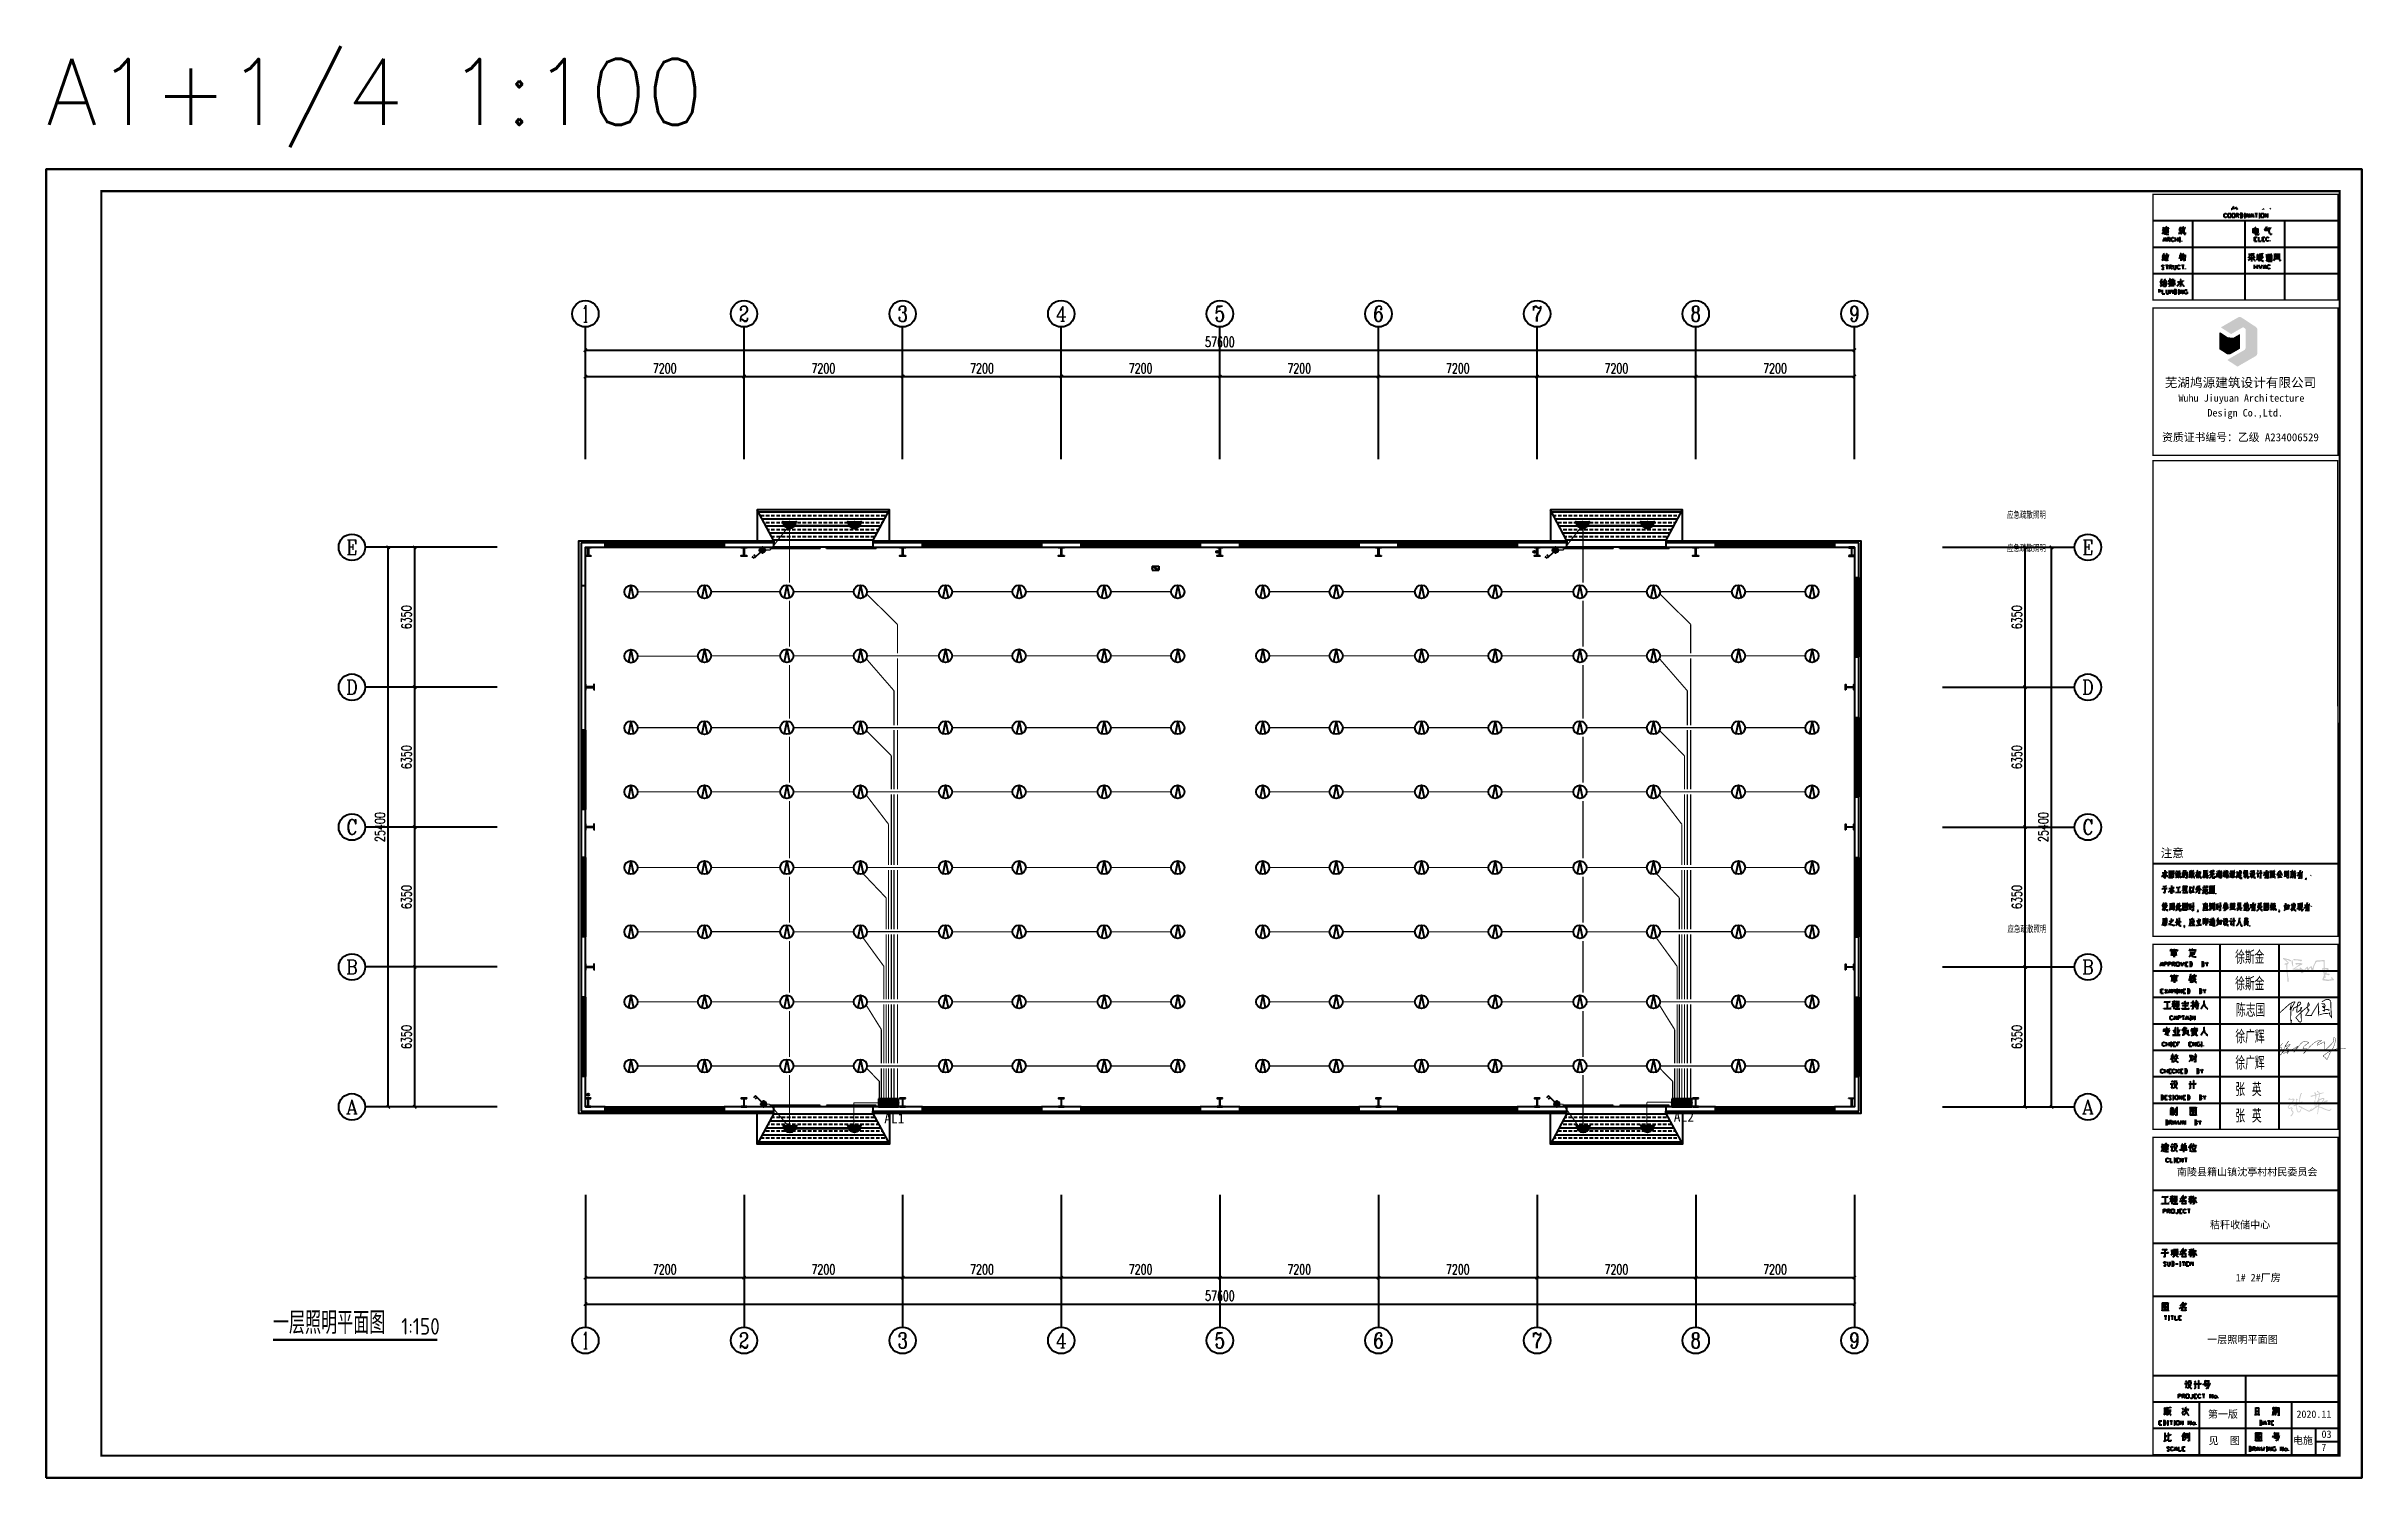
# Model space of a CAD drawing. Extents: x 12152 to 491505, y 111028 to 412681.
# Drawn here: x 13549 to 118649, y 171762 to 236734 of the extents above; entities that cross this region are included whole.
import ezdxf
from ezdxf.enums import TextEntityAlignment as Align

# ---------------------------------------------------------------- set-up
doc = ezdxf.new("R2010")
doc.units = 0
doc.header["$LTSCALE"] = 1000
doc.header["$MEASUREMENT"] = 0
doc.linetypes.add('CENTERX2', pattern=[4, 2.5, -0.5, 0.5, -0.5])
doc.linetypes.add('DASHEDX2', pattern=[38.1, 25.4, -12.7])
for name, color, linetype in [('AXIS', 3, 'Continuous'), ('AXIS_TEXT', 7, 'Continuous'), ('COLUMN', 9, 'Continuous'), ('DIM_SYMB', 3, 'Continuous'), ('EQUIP-照明', 3, 'Continuous'), ('EQUIP-箱柜', 3, 'Continuous'), ('GROUND', 2, 'Continuous'), ('M', 7, 'Continuous'), ('PUB_HATCH', 8, 'Continuous'), ('PUB_TITLE', 4, 'Continuous'), ('TEL_TEXT', 7, 'Continuous'), ('VALVE_消防', 7, 'Continuous'), ('VPIPE-喷淋', 6, 'Continuous'), ('VPIPE-雨水', 4, 'Continuous'), ('WALL', 11, 'Continuous'), ('WINDOW', 4, 'Continuous'), ('WIRE-照明', 1, 'Continuous'), ('图框(锁住)', 7, 'Continuous')]:
    doc.layers.add(name, color=color, linetype=linetype)
doc.layers.add('yichutu', color=7, linetype='Continuous', true_color=0xffffff, plot=False)
doc.styles.add('-宋体', font='', dxfattribs={"width": 0.75})
doc.styles.add('_TCH_AXIS', font='COMPLEX', dxfattribs={"bigfont": 'GBCBIG'})
doc.styles.add('_TCH_DIM_T3', font='SIMPLEX', dxfattribs={"width": 0.705882, "bigfont": 'GBCBIG'})
doc.styles.add('_TCH_LABEL', font='COMPLEX', dxfattribs={"bigfont": 'GBCBIG'})
doc.styles.add('_TEL_DIM', font='SIMPLEX', dxfattribs={"width": 0.8, "height": 3.5, "bigfont": 'HZTXT'})
doc.styles.add('COMPLEX', font='COMPLEX')
doc.styles.get("Standard").update_dxf_attribs({"font": 'gbenor.shx', "bigfont": 'gbcbig.shx'})
doc.styles.add('STYLE4', font='', dxfattribs={"width": 0.8})
doc.styles.add('TSSD_REIN', font='pdatxt.shx', dxfattribs={"width": 0.7, "bigfont": 'tssdchn.shx'})
doc.styles.add('图签2', font='', dxfattribs={"height": 1000})
doc.styles.add('黑体', font='simhei.ttf')
doc.styles.get('-宋体').set_extended_font_data('SimSun')
doc.styles.get('STYLE4').set_extended_font_data('SimSun')
doc.styles.get('图签2').set_extended_font_data('SimSun')
doc.dimstyles.new('_TCH_ARCH&&150', dxfattribs={"dimtxt": 446.25, "dimasz": 150, "dimexe": 375, "dimexo": 450, "dimgap": 150, "dimtad": 1, "dimdec": 0, "dimzin": 0, "dimdsep": 46, "dimtxsty": '_TCH_DIM_T3', "dimblk": 'ARCHTICK', "dimcen": 0.09, "dimclrt": 7, "dimazin": 2, "dimtfac": 1, "dimtdec": 0, "dimtix": 1, "dimtmove": 2, "dimatfit": 3, "dimfxl": 1, "dimtolj": 1, "dimtzin": 0, "dimarcsym": 0})

# ---------------------------------------------------------------- blocks, each defined once
blk = doc.blocks.new('EQWEWQEWQEQEQWEQWE')
at = {"layer": 'PUB_HATCH'}
h = blk.add_hatch(dxfattribs=at)
h.set_pattern_fill('ANSI33', color=256, scale=100, angle=135, style=0)
h.set_pattern_definition([(180, (-3000, 0), (-3e-14, -317.5), []), (180, (-3158.75, 158.75), (-3e-14, -317.5), [158.75, -79.375])])
h.paths.add_polyline_path([(-2192, 1500), (-2250, 1500), (-2250, 1400), (-3000, 0), (-1326, 0)])
h.paths.add_polyline_path([(-2, 1500), (-2192, 1500), (-1326, 0), (-668, 0, 0.1888529)])
h.paths.add_polyline_path([(2, 1500), (-2, 1500, -0.1888529), (-668, 0), (668, 0, -0.1888529)])
h.paths.add_polyline_path([(2192, 1500), (2, 1500, 0.1888529), (668, 0), (1326, 0)])
h.paths.add_polyline_path([(2250, 1400), (2250, 1500), (2192, 1500), (1326, 0), (3000, 0)])
at = {"layer": 'GROUND'}
for points in [[(3000, 1400), (3000, 0), (-3000, 0), (-3000, 1400)], [(-2250, 1400), (-3000, 0)], [(2250, 1400), (3000, 0)]]:
    blk.add_lwpolyline(points, dxfattribs=at)
at = {"layer": '图框(锁住)', "color": 0}
for points in [[(-2250, 1400), (-2250, 1500)], [(2250, 1400), (2250, 1500)]]:
    blk.add_lwpolyline(points, dxfattribs=at)
blk = doc.blocks.new('_ArchTick')
at = {"color": 0, "linetype": 'ByBlock', "const_width": 0.4}
blk.add_lwpolyline([(-0.5, -0.5), (0.5, 0.5)], dxfattribs=at)
blk = doc.blocks.new('*D17')
at = {"layer": 'AXIS', "color": 0, "lineweight": -2, "transparency": 16777216}
for p, q in [((100070, 194944), (103745, 194944)), ((103370, 188594), (103370, 194944)), ((100070, 188594), (103745, 188594))]:
    blk.add_line(p, q, dxfattribs=at)
at = {"layer": 'Defpoints', "color": 0, "transparency": 16777216}
for p in [(99620, 194944), (103370, 194944), (99620, 188594)]:
    blk.add_point(p, dxfattribs=at)
at = {"layer": 'AXIS', "color": 0, "lineweight": -2, "transparency": 16777216, "xscale": 150, "yscale": 150, "zscale": 150}
for p, rotation in [((103370, 194944), 90), ((103370, 188594), 270)]:
    blk.add_blockref('_ArchTick', p, dxfattribs=dict(at, rotation=rotation))
at = {"layer": 'AXIS', "color": 7, "transparency": 16777216, "insert": (102997, 191769), "char_height": 446.2, "attachment_point": 5, "rotation": 90, "style": '_TCH_DIM_T3'}
blk.add_mtext('\\A1;6350', dxfattribs=at)
blk = doc.blocks.new('*D18')
at = {"layer": 'AXIS', "color": 0, "lineweight": -2, "transparency": 16777216}
for p, q in [((100070, 201294), (103745, 201294)), ((103370, 194944), (103370, 201294)), ((100070, 194944), (103745, 194944))]:
    blk.add_line(p, q, dxfattribs=at)
at = {"layer": 'Defpoints', "color": 0, "transparency": 16777216}
for p in [(99620, 201294), (103370, 201294), (99620, 194944)]:
    blk.add_point(p, dxfattribs=at)
at = {"layer": 'AXIS', "color": 0, "lineweight": -2, "transparency": 16777216, "xscale": 150, "yscale": 150, "zscale": 150}
for p, rotation in [((103370, 201294), 90), ((103370, 194944), 270)]:
    blk.add_blockref('_ArchTick', p, dxfattribs=dict(at, rotation=rotation))
at = {"layer": 'AXIS', "color": 7, "transparency": 16777216, "insert": (102997, 198119), "char_height": 446.2, "attachment_point": 5, "rotation": 90, "style": '_TCH_DIM_T3'}
blk.add_mtext('\\A1;6350', dxfattribs=at)
blk = doc.blocks.new('*D19')
at = {"layer": 'AXIS', "color": 0, "lineweight": -2, "transparency": 16777216}
for p, q in [((100070, 207644), (103745, 207644)), ((103370, 201294), (103370, 207644)), ((100070, 201294), (103745, 201294))]:
    blk.add_line(p, q, dxfattribs=at)
at = {"layer": 'Defpoints', "color": 0, "transparency": 16777216}
for p in [(99620, 207644), (103370, 207644), (99620, 201294)]:
    blk.add_point(p, dxfattribs=at)
at = {"layer": 'AXIS', "color": 0, "lineweight": -2, "transparency": 16777216, "xscale": 150, "yscale": 150, "zscale": 150}
for p, rotation in [((103370, 207644), 90), ((103370, 201294), 270)]:
    blk.add_blockref('_ArchTick', p, dxfattribs=dict(at, rotation=rotation))
at = {"layer": 'AXIS', "color": 7, "transparency": 16777216, "insert": (102997, 204469), "char_height": 446.2, "attachment_point": 5, "rotation": 90, "style": '_TCH_DIM_T3'}
blk.add_mtext('\\A1;6350', dxfattribs=at)
blk = doc.blocks.new('*D20')
at = {"layer": 'AXIS', "color": 0, "lineweight": -2, "transparency": 16777216}
for p, q in [((100070, 213994), (103745, 213994)), ((103370, 207644), (103370, 213994)), ((100070, 207644), (103745, 207644))]:
    blk.add_line(p, q, dxfattribs=at)
at = {"layer": 'Defpoints', "color": 0, "transparency": 16777216}
for p in [(99620, 213994), (103370, 213994), (99620, 207644)]:
    blk.add_point(p, dxfattribs=at)
at = {"layer": 'AXIS', "color": 0, "lineweight": -2, "transparency": 16777216, "xscale": 150, "yscale": 150, "zscale": 150}
for p, rotation in [((103370, 213994), 90), ((103370, 207644), 270)]:
    blk.add_blockref('_ArchTick', p, dxfattribs=dict(at, rotation=rotation))
at = {"layer": 'AXIS', "color": 7, "transparency": 16777216, "insert": (102997, 210819), "char_height": 446.2, "attachment_point": 5, "rotation": 90, "style": '_TCH_DIM_T3'}
blk.add_mtext('\\A1;6350', dxfattribs=at)
blk = doc.blocks.new('*D21')
at = {"layer": 'AXIS', "color": 0, "lineweight": -2, "transparency": 16777216}
for p, q in [((100070, 213994), (104945, 213994)), ((104570, 188594), (104570, 213994)), ((100070, 188594), (104945, 188594))]:
    blk.add_line(p, q, dxfattribs=at)
at = {"layer": 'Defpoints', "color": 0, "transparency": 16777216}
for p in [(99620, 213994), (104570, 213994), (99620, 188594)]:
    blk.add_point(p, dxfattribs=at)
at = {"layer": 'AXIS', "color": 0, "lineweight": -2, "transparency": 16777216, "xscale": 150, "yscale": 150, "zscale": 150}
for p, rotation in [((104570, 213994), 90), ((104570, 188594), 270)]:
    blk.add_blockref('_ArchTick', p, dxfattribs=dict(at, rotation=rotation))
at = {"layer": 'AXIS', "color": 7, "transparency": 16777216, "insert": (104197, 201294), "char_height": 446.2, "attachment_point": 5, "rotation": 90, "style": '_TCH_DIM_T3'}
blk.add_mtext('\\A1;25400', dxfattribs=at)
blk = doc.blocks.new('*D22')
at = {"layer": 'AXIS', "color": 0, "lineweight": -2, "transparency": 16777216}
for p, q in [((33570, 194944), (29895, 194944)), ((30270, 188594), (30270, 194944)), ((33570, 188594), (29895, 188594))]:
    blk.add_line(p, q, dxfattribs=at)
at = {"layer": 'Defpoints', "color": 0, "transparency": 16777216}
for p in [(30270, 194944), (34020, 194944), (34020, 188594)]:
    blk.add_point(p, dxfattribs=at)
at = {"layer": 'AXIS', "color": 0, "lineweight": -2, "transparency": 16777216, "xscale": 150, "yscale": 150, "zscale": 150}
for p, rotation in [((30270, 194944), 90), ((30270, 188594), 270)]:
    blk.add_blockref('_ArchTick', p, dxfattribs=dict(at, rotation=rotation))
at = {"layer": 'AXIS', "color": 7, "transparency": 16777216, "insert": (29897, 191769), "char_height": 446.2, "attachment_point": 5, "rotation": 90, "style": '_TCH_DIM_T3'}
blk.add_mtext('\\A1;6350', dxfattribs=at)
blk = doc.blocks.new('*D23')
at = {"layer": 'AXIS', "color": 0, "lineweight": -2, "transparency": 16777216}
for p, q in [((33570, 201294), (29895, 201294)), ((30270, 194944), (30270, 201294)), ((33570, 194944), (29895, 194944))]:
    blk.add_line(p, q, dxfattribs=at)
at = {"layer": 'Defpoints', "color": 0, "transparency": 16777216}
for p in [(30270, 201294), (34020, 201294), (34020, 194944)]:
    blk.add_point(p, dxfattribs=at)
at = {"layer": 'AXIS', "color": 0, "lineweight": -2, "transparency": 16777216, "xscale": 150, "yscale": 150, "zscale": 150}
for p, rotation in [((30270, 201294), 90), ((30270, 194944), 270)]:
    blk.add_blockref('_ArchTick', p, dxfattribs=dict(at, rotation=rotation))
at = {"layer": 'AXIS', "color": 7, "transparency": 16777216, "insert": (29897, 198119), "char_height": 446.2, "attachment_point": 5, "rotation": 90, "style": '_TCH_DIM_T3'}
blk.add_mtext('\\A1;6350', dxfattribs=at)
blk = doc.blocks.new('*D24')
at = {"layer": 'AXIS', "color": 0, "lineweight": -2, "transparency": 16777216}
for p, q in [((33570, 207644), (29895, 207644)), ((30270, 201294), (30270, 207644)), ((33570, 201294), (29895, 201294))]:
    blk.add_line(p, q, dxfattribs=at)
at = {"layer": 'Defpoints', "color": 0, "transparency": 16777216}
for p in [(30270, 207644), (34020, 207644), (34020, 201294)]:
    blk.add_point(p, dxfattribs=at)
at = {"layer": 'AXIS', "color": 0, "lineweight": -2, "transparency": 16777216, "xscale": 150, "yscale": 150, "zscale": 150}
for p, rotation in [((30270, 207644), 90), ((30270, 201294), 270)]:
    blk.add_blockref('_ArchTick', p, dxfattribs=dict(at, rotation=rotation))
at = {"layer": 'AXIS', "color": 7, "transparency": 16777216, "insert": (29897, 204469), "char_height": 446.2, "attachment_point": 5, "rotation": 90, "style": '_TCH_DIM_T3'}
blk.add_mtext('\\A1;6350', dxfattribs=at)
blk = doc.blocks.new('*D25')
at = {"layer": 'AXIS', "color": 0, "lineweight": -2, "transparency": 16777216}
for p, q in [((33570, 213994), (29895, 213994)), ((30270, 207644), (30270, 213994)), ((33570, 207644), (29895, 207644))]:
    blk.add_line(p, q, dxfattribs=at)
at = {"layer": 'Defpoints', "color": 0, "transparency": 16777216}
for p in [(30270, 213994), (34020, 213994), (34020, 207644)]:
    blk.add_point(p, dxfattribs=at)
at = {"layer": 'AXIS', "color": 0, "lineweight": -2, "transparency": 16777216, "xscale": 150, "yscale": 150, "zscale": 150}
for p, rotation in [((30270, 213994), 90), ((30270, 207644), 270)]:
    blk.add_blockref('_ArchTick', p, dxfattribs=dict(at, rotation=rotation))
at = {"layer": 'AXIS', "color": 7, "transparency": 16777216, "insert": (29897, 210819), "char_height": 446.2, "attachment_point": 5, "rotation": 90, "style": '_TCH_DIM_T3'}
blk.add_mtext('\\A1;6350', dxfattribs=at)
blk = doc.blocks.new('*D26')
at = {"layer": 'AXIS', "color": 0, "lineweight": -2, "transparency": 16777216}
for p, q in [((33570, 213994), (28695, 213994)), ((29070, 188594), (29070, 213994)), ((33570, 188594), (28695, 188594))]:
    blk.add_line(p, q, dxfattribs=at)
at = {"layer": 'Defpoints', "color": 0, "transparency": 16777216}
for p in [(29070, 213994), (34020, 213994), (34020, 188594)]:
    blk.add_point(p, dxfattribs=at)
at = {"layer": 'AXIS', "color": 0, "lineweight": -2, "transparency": 16777216, "xscale": 150, "yscale": 150, "zscale": 150}
for p, rotation in [((29070, 213994), 90), ((29070, 188594), 270)]:
    blk.add_blockref('_ArchTick', p, dxfattribs=dict(at, rotation=rotation))
at = {"layer": 'AXIS', "color": 7, "transparency": 16777216, "insert": (28697, 201294), "char_height": 446.2, "attachment_point": 5, "rotation": 90, "style": '_TCH_DIM_T3'}
blk.add_mtext('\\A1;25400', dxfattribs=at)
blk = doc.blocks.new('*D27')
at = {"layer": 'AXIS', "color": 0, "lineweight": -2, "transparency": 16777216}
for p, q in [((38020, 184144), (38020, 180469)), ((45220, 184144), (45220, 180469)), ((38020, 180844), (45220, 180844))]:
    blk.add_line(p, q, dxfattribs=at)
at = {"layer": 'Defpoints', "color": 0, "transparency": 16777216}
for p in [(38020, 184594), (45220, 184594), (45220, 180844)]:
    blk.add_point(p, dxfattribs=at)
at = {"layer": 'AXIS', "color": 0, "lineweight": -2, "transparency": 16777216, "xscale": 150, "yscale": 150, "zscale": 150, "rotation": 180}
blk.add_blockref('_ArchTick', (38020, 180844), dxfattribs=at)
at = {"layer": 'AXIS', "color": 0, "lineweight": -2, "transparency": 16777216, "xscale": 150, "yscale": 150, "zscale": 150}
blk.add_blockref('_ArchTick', (45220, 180844), dxfattribs=at)
at = {"layer": 'AXIS', "color": 7, "transparency": 16777216, "insert": (41620, 181217), "char_height": 446.2, "attachment_point": 5, "style": '_TCH_DIM_T3'}
blk.add_mtext('\\A1;7200', dxfattribs=at)
blk = doc.blocks.new('*D28')
at = {"layer": 'AXIS', "color": 0, "lineweight": -2, "transparency": 16777216}
for p, q in [((45220, 184144), (45220, 180469)), ((52420, 184144), (52420, 180469)), ((45220, 180844), (52420, 180844))]:
    blk.add_line(p, q, dxfattribs=at)
at = {"layer": 'Defpoints', "color": 0, "transparency": 16777216}
for p in [(45220, 184594), (52420, 184594), (52420, 180844)]:
    blk.add_point(p, dxfattribs=at)
at = {"layer": 'AXIS', "color": 0, "lineweight": -2, "transparency": 16777216, "xscale": 150, "yscale": 150, "zscale": 150, "rotation": 180}
blk.add_blockref('_ArchTick', (45220, 180844), dxfattribs=at)
at = {"layer": 'AXIS', "color": 0, "lineweight": -2, "transparency": 16777216, "xscale": 150, "yscale": 150, "zscale": 150}
blk.add_blockref('_ArchTick', (52420, 180844), dxfattribs=at)
at = {"layer": 'AXIS', "color": 7, "transparency": 16777216, "insert": (48820, 181217), "char_height": 446.2, "attachment_point": 5, "style": '_TCH_DIM_T3'}
blk.add_mtext('\\A1;7200', dxfattribs=at)
blk = doc.blocks.new('*D29')
at = {"layer": 'AXIS', "color": 0, "lineweight": -2, "transparency": 16777216}
for p, q in [((52420, 184144), (52420, 180469)), ((59620, 184144), (59620, 180469)), ((52420, 180844), (59620, 180844))]:
    blk.add_line(p, q, dxfattribs=at)
at = {"layer": 'Defpoints', "color": 0, "transparency": 16777216}
for p in [(52420, 184594), (59620, 184594), (59620, 180844)]:
    blk.add_point(p, dxfattribs=at)
at = {"layer": 'AXIS', "color": 0, "lineweight": -2, "transparency": 16777216, "xscale": 150, "yscale": 150, "zscale": 150, "rotation": 180}
blk.add_blockref('_ArchTick', (52420, 180844), dxfattribs=at)
at = {"layer": 'AXIS', "color": 0, "lineweight": -2, "transparency": 16777216, "xscale": 150, "yscale": 150, "zscale": 150}
blk.add_blockref('_ArchTick', (59620, 180844), dxfattribs=at)
at = {"layer": 'AXIS', "color": 7, "transparency": 16777216, "insert": (56020, 181217), "char_height": 446.2, "attachment_point": 5, "style": '_TCH_DIM_T3'}
blk.add_mtext('\\A1;7200', dxfattribs=at)
blk = doc.blocks.new('*D30')
at = {"layer": 'AXIS', "color": 0, "lineweight": -2, "transparency": 16777216}
for p, q in [((59620, 184144), (59620, 180469)), ((66820, 184144), (66820, 180469)), ((59620, 180844), (66820, 180844))]:
    blk.add_line(p, q, dxfattribs=at)
at = {"layer": 'Defpoints', "color": 0, "transparency": 16777216}
for p in [(59620, 184594), (66820, 184594), (66820, 180844)]:
    blk.add_point(p, dxfattribs=at)
at = {"layer": 'AXIS', "color": 0, "lineweight": -2, "transparency": 16777216, "xscale": 150, "yscale": 150, "zscale": 150, "rotation": 180}
blk.add_blockref('_ArchTick', (59620, 180844), dxfattribs=at)
at = {"layer": 'AXIS', "color": 0, "lineweight": -2, "transparency": 16777216, "xscale": 150, "yscale": 150, "zscale": 150}
blk.add_blockref('_ArchTick', (66820, 180844), dxfattribs=at)
at = {"layer": 'AXIS', "color": 7, "transparency": 16777216, "insert": (63220, 181217), "char_height": 446.2, "attachment_point": 5, "style": '_TCH_DIM_T3'}
blk.add_mtext('\\A1;7200', dxfattribs=at)
blk = doc.blocks.new('*D31')
at = {"layer": 'AXIS', "color": 0, "lineweight": -2, "transparency": 16777216}
for p, q in [((66820, 184144), (66820, 180469)), ((74020, 184144), (74020, 180469)), ((66820, 180844), (74020, 180844))]:
    blk.add_line(p, q, dxfattribs=at)
at = {"layer": 'Defpoints', "color": 0, "transparency": 16777216}
for p in [(66820, 184594), (74020, 184594), (74020, 180844)]:
    blk.add_point(p, dxfattribs=at)
at = {"layer": 'AXIS', "color": 0, "lineweight": -2, "transparency": 16777216, "xscale": 150, "yscale": 150, "zscale": 150, "rotation": 180}
blk.add_blockref('_ArchTick', (66820, 180844), dxfattribs=at)
at = {"layer": 'AXIS', "color": 0, "lineweight": -2, "transparency": 16777216, "xscale": 150, "yscale": 150, "zscale": 150}
blk.add_blockref('_ArchTick', (74020, 180844), dxfattribs=at)
at = {"layer": 'AXIS', "color": 7, "transparency": 16777216, "insert": (70420, 181217), "char_height": 446.2, "attachment_point": 5, "style": '_TCH_DIM_T3'}
blk.add_mtext('\\A1;7200', dxfattribs=at)
blk = doc.blocks.new('*D32')
at = {"layer": 'AXIS', "color": 0, "lineweight": -2, "transparency": 16777216}
for p, q in [((74020, 184144), (74020, 180469)), ((81220, 184144), (81220, 180469)), ((74020, 180844), (81220, 180844))]:
    blk.add_line(p, q, dxfattribs=at)
at = {"layer": 'Defpoints', "color": 0, "transparency": 16777216}
for p in [(74020, 184594), (81220, 184594), (81220, 180844)]:
    blk.add_point(p, dxfattribs=at)
at = {"layer": 'AXIS', "color": 0, "lineweight": -2, "transparency": 16777216, "xscale": 150, "yscale": 150, "zscale": 150, "rotation": 180}
blk.add_blockref('_ArchTick', (74020, 180844), dxfattribs=at)
at = {"layer": 'AXIS', "color": 0, "lineweight": -2, "transparency": 16777216, "xscale": 150, "yscale": 150, "zscale": 150}
blk.add_blockref('_ArchTick', (81220, 180844), dxfattribs=at)
at = {"layer": 'AXIS', "color": 7, "transparency": 16777216, "insert": (77620, 181217), "char_height": 446.2, "attachment_point": 5, "style": '_TCH_DIM_T3'}
blk.add_mtext('\\A1;7200', dxfattribs=at)
blk = doc.blocks.new('*D33')
at = {"layer": 'AXIS', "color": 0, "lineweight": -2, "transparency": 16777216}
for p, q in [((81220, 184144), (81220, 180469)), ((88420, 184144), (88420, 180469)), ((81220, 180844), (88420, 180844))]:
    blk.add_line(p, q, dxfattribs=at)
at = {"layer": 'Defpoints', "color": 0, "transparency": 16777216}
for p in [(81220, 184594), (88420, 184594), (88420, 180844)]:
    blk.add_point(p, dxfattribs=at)
at = {"layer": 'AXIS', "color": 0, "lineweight": -2, "transparency": 16777216, "xscale": 150, "yscale": 150, "zscale": 150, "rotation": 180}
blk.add_blockref('_ArchTick', (81220, 180844), dxfattribs=at)
at = {"layer": 'AXIS', "color": 0, "lineweight": -2, "transparency": 16777216, "xscale": 150, "yscale": 150, "zscale": 150}
blk.add_blockref('_ArchTick', (88420, 180844), dxfattribs=at)
at = {"layer": 'AXIS', "color": 7, "transparency": 16777216, "insert": (84820, 181217), "char_height": 446.2, "attachment_point": 5, "style": '_TCH_DIM_T3'}
blk.add_mtext('\\A1;7200', dxfattribs=at)
blk = doc.blocks.new('*D34')
at = {"layer": 'AXIS', "color": 0, "lineweight": -2, "transparency": 16777216}
for p, q in [((88420, 184144), (88420, 180469)), ((95620, 184144), (95620, 180469)), ((88420, 180844), (95620, 180844))]:
    blk.add_line(p, q, dxfattribs=at)
at = {"layer": 'Defpoints', "color": 0, "transparency": 16777216}
for p in [(88420, 184594), (95620, 184594), (95620, 180844)]:
    blk.add_point(p, dxfattribs=at)
at = {"layer": 'AXIS', "color": 0, "lineweight": -2, "transparency": 16777216, "xscale": 150, "yscale": 150, "zscale": 150, "rotation": 180}
blk.add_blockref('_ArchTick', (88420, 180844), dxfattribs=at)
at = {"layer": 'AXIS', "color": 0, "lineweight": -2, "transparency": 16777216, "xscale": 150, "yscale": 150, "zscale": 150}
blk.add_blockref('_ArchTick', (95620, 180844), dxfattribs=at)
at = {"layer": 'AXIS', "color": 7, "transparency": 16777216, "insert": (92020, 181217), "char_height": 446.2, "attachment_point": 5, "style": '_TCH_DIM_T3'}
blk.add_mtext('\\A1;7200', dxfattribs=at)
blk = doc.blocks.new('*D35')
at = {"layer": 'AXIS', "color": 0, "lineweight": -2, "transparency": 16777216}
for p, q in [((38020, 184144), (38020, 179269)), ((95620, 184144), (95620, 179269)), ((38020, 179644), (95620, 179644))]:
    blk.add_line(p, q, dxfattribs=at)
at = {"layer": 'Defpoints', "color": 0, "transparency": 16777216}
for p in [(38020, 184594), (95620, 184594), (95620, 179644)]:
    blk.add_point(p, dxfattribs=at)
at = {"layer": 'AXIS', "color": 0, "lineweight": -2, "transparency": 16777216, "xscale": 150, "yscale": 150, "zscale": 150, "rotation": 180}
blk.add_blockref('_ArchTick', (38020, 179644), dxfattribs=at)
at = {"layer": 'AXIS', "color": 0, "lineweight": -2, "transparency": 16777216, "xscale": 150, "yscale": 150, "zscale": 150}
blk.add_blockref('_ArchTick', (95620, 179644), dxfattribs=at)
at = {"layer": 'AXIS', "color": 7, "transparency": 16777216, "insert": (66820, 180017), "char_height": 446.2, "attachment_point": 5, "style": '_TCH_DIM_T3'}
blk.add_mtext('\\A1;57600', dxfattribs=at)
blk = doc.blocks.new('*D36')
at = {"layer": 'AXIS', "color": 0, "lineweight": -2, "transparency": 16777216}
for p, q in [((38020, 218444), (38020, 222119)), ((45220, 218444), (45220, 222119)), ((38020, 221744), (45220, 221744))]:
    blk.add_line(p, q, dxfattribs=at)
at = {"layer": 'Defpoints', "color": 0, "transparency": 16777216}
for p in [(45220, 221744), (38020, 217994), (45220, 217994)]:
    blk.add_point(p, dxfattribs=at)
at = {"layer": 'AXIS', "color": 0, "lineweight": -2, "transparency": 16777216, "xscale": 150, "yscale": 150, "zscale": 150, "rotation": 180}
blk.add_blockref('_ArchTick', (38020, 221744), dxfattribs=at)
at = {"layer": 'AXIS', "color": 0, "lineweight": -2, "transparency": 16777216, "xscale": 150, "yscale": 150, "zscale": 150}
blk.add_blockref('_ArchTick', (45220, 221744), dxfattribs=at)
at = {"layer": 'AXIS', "color": 7, "transparency": 16777216, "insert": (41620, 222117), "char_height": 446.2, "attachment_point": 5, "style": '_TCH_DIM_T3'}
blk.add_mtext('\\A1;7200', dxfattribs=at)
blk = doc.blocks.new('*D37')
at = {"layer": 'AXIS', "color": 0, "lineweight": -2, "transparency": 16777216}
for p, q in [((45220, 218444), (45220, 222119)), ((52420, 218444), (52420, 222119)), ((45220, 221744), (52420, 221744))]:
    blk.add_line(p, q, dxfattribs=at)
at = {"layer": 'Defpoints', "color": 0, "transparency": 16777216}
for p in [(52420, 221744), (45220, 217994), (52420, 217994)]:
    blk.add_point(p, dxfattribs=at)
at = {"layer": 'AXIS', "color": 0, "lineweight": -2, "transparency": 16777216, "xscale": 150, "yscale": 150, "zscale": 150, "rotation": 180}
blk.add_blockref('_ArchTick', (45220, 221744), dxfattribs=at)
at = {"layer": 'AXIS', "color": 0, "lineweight": -2, "transparency": 16777216, "xscale": 150, "yscale": 150, "zscale": 150}
blk.add_blockref('_ArchTick', (52420, 221744), dxfattribs=at)
at = {"layer": 'AXIS', "color": 7, "transparency": 16777216, "insert": (48820, 222117), "char_height": 446.2, "attachment_point": 5, "style": '_TCH_DIM_T3'}
blk.add_mtext('\\A1;7200', dxfattribs=at)
blk = doc.blocks.new('*D38')
at = {"layer": 'AXIS', "color": 0, "lineweight": -2, "transparency": 16777216}
for p, q in [((52420, 218444), (52420, 222119)), ((59620, 218444), (59620, 222119)), ((52420, 221744), (59620, 221744))]:
    blk.add_line(p, q, dxfattribs=at)
at = {"layer": 'Defpoints', "color": 0, "transparency": 16777216}
for p in [(59620, 221744), (52420, 217994), (59620, 217994)]:
    blk.add_point(p, dxfattribs=at)
at = {"layer": 'AXIS', "color": 0, "lineweight": -2, "transparency": 16777216, "xscale": 150, "yscale": 150, "zscale": 150, "rotation": 180}
blk.add_blockref('_ArchTick', (52420, 221744), dxfattribs=at)
at = {"layer": 'AXIS', "color": 0, "lineweight": -2, "transparency": 16777216, "xscale": 150, "yscale": 150, "zscale": 150}
blk.add_blockref('_ArchTick', (59620, 221744), dxfattribs=at)
at = {"layer": 'AXIS', "color": 7, "transparency": 16777216, "insert": (56020, 222117), "char_height": 446.2, "attachment_point": 5, "style": '_TCH_DIM_T3'}
blk.add_mtext('\\A1;7200', dxfattribs=at)
blk = doc.blocks.new('*D39')
at = {"layer": 'AXIS', "color": 0, "lineweight": -2, "transparency": 16777216}
for p, q in [((59620, 218444), (59620, 222119)), ((66820, 218444), (66820, 222119)), ((59620, 221744), (66820, 221744))]:
    blk.add_line(p, q, dxfattribs=at)
at = {"layer": 'Defpoints', "color": 0, "transparency": 16777216}
for p in [(66820, 221744), (59620, 217994), (66820, 217994)]:
    blk.add_point(p, dxfattribs=at)
at = {"layer": 'AXIS', "color": 0, "lineweight": -2, "transparency": 16777216, "xscale": 150, "yscale": 150, "zscale": 150, "rotation": 180}
blk.add_blockref('_ArchTick', (59620, 221744), dxfattribs=at)
at = {"layer": 'AXIS', "color": 0, "lineweight": -2, "transparency": 16777216, "xscale": 150, "yscale": 150, "zscale": 150}
blk.add_blockref('_ArchTick', (66820, 221744), dxfattribs=at)
at = {"layer": 'AXIS', "color": 7, "transparency": 16777216, "insert": (63220, 222117), "char_height": 446.2, "attachment_point": 5, "style": '_TCH_DIM_T3'}
blk.add_mtext('\\A1;7200', dxfattribs=at)
blk = doc.blocks.new('*D40')
at = {"layer": 'AXIS', "color": 0, "lineweight": -2, "transparency": 16777216}
for p, q in [((66820, 218444), (66820, 222119)), ((74020, 218444), (74020, 222119)), ((66820, 221744), (74020, 221744))]:
    blk.add_line(p, q, dxfattribs=at)
at = {"layer": 'Defpoints', "color": 0, "transparency": 16777216}
for p in [(74020, 221744), (66820, 217994), (74020, 217994)]:
    blk.add_point(p, dxfattribs=at)
at = {"layer": 'AXIS', "color": 0, "lineweight": -2, "transparency": 16777216, "xscale": 150, "yscale": 150, "zscale": 150, "rotation": 180}
blk.add_blockref('_ArchTick', (66820, 221744), dxfattribs=at)
at = {"layer": 'AXIS', "color": 0, "lineweight": -2, "transparency": 16777216, "xscale": 150, "yscale": 150, "zscale": 150}
blk.add_blockref('_ArchTick', (74020, 221744), dxfattribs=at)
at = {"layer": 'AXIS', "color": 7, "transparency": 16777216, "insert": (70420, 222117), "char_height": 446.2, "attachment_point": 5, "style": '_TCH_DIM_T3'}
blk.add_mtext('\\A1;7200', dxfattribs=at)
blk = doc.blocks.new('*D41')
at = {"layer": 'AXIS', "color": 0, "lineweight": -2, "transparency": 16777216}
for p, q in [((74020, 218444), (74020, 222119)), ((81220, 218444), (81220, 222119)), ((74020, 221744), (81220, 221744))]:
    blk.add_line(p, q, dxfattribs=at)
at = {"layer": 'Defpoints', "color": 0, "transparency": 16777216}
for p in [(81220, 221744), (74020, 217994), (81220, 217994)]:
    blk.add_point(p, dxfattribs=at)
at = {"layer": 'AXIS', "color": 0, "lineweight": -2, "transparency": 16777216, "xscale": 150, "yscale": 150, "zscale": 150, "rotation": 180}
blk.add_blockref('_ArchTick', (74020, 221744), dxfattribs=at)
at = {"layer": 'AXIS', "color": 0, "lineweight": -2, "transparency": 16777216, "xscale": 150, "yscale": 150, "zscale": 150}
blk.add_blockref('_ArchTick', (81220, 221744), dxfattribs=at)
at = {"layer": 'AXIS', "color": 7, "transparency": 16777216, "insert": (77620, 222117), "char_height": 446.2, "attachment_point": 5, "style": '_TCH_DIM_T3'}
blk.add_mtext('\\A1;7200', dxfattribs=at)
blk = doc.blocks.new('*D42')
at = {"layer": 'AXIS', "color": 0, "lineweight": -2, "transparency": 16777216}
for p, q in [((81220, 218444), (81220, 222119)), ((88420, 218444), (88420, 222119)), ((81220, 221744), (88420, 221744))]:
    blk.add_line(p, q, dxfattribs=at)
at = {"layer": 'Defpoints', "color": 0, "transparency": 16777216}
for p in [(88420, 221744), (81220, 217994), (88420, 217994)]:
    blk.add_point(p, dxfattribs=at)
at = {"layer": 'AXIS', "color": 0, "lineweight": -2, "transparency": 16777216, "xscale": 150, "yscale": 150, "zscale": 150, "rotation": 180}
blk.add_blockref('_ArchTick', (81220, 221744), dxfattribs=at)
at = {"layer": 'AXIS', "color": 0, "lineweight": -2, "transparency": 16777216, "xscale": 150, "yscale": 150, "zscale": 150}
blk.add_blockref('_ArchTick', (88420, 221744), dxfattribs=at)
at = {"layer": 'AXIS', "color": 7, "transparency": 16777216, "insert": (84820, 222117), "char_height": 446.2, "attachment_point": 5, "style": '_TCH_DIM_T3'}
blk.add_mtext('\\A1;7200', dxfattribs=at)
blk = doc.blocks.new('*D43')
at = {"layer": 'AXIS', "color": 0, "lineweight": -2, "transparency": 16777216}
for p, q in [((88420, 218444), (88420, 222119)), ((95620, 218444), (95620, 222119)), ((88420, 221744), (95620, 221744))]:
    blk.add_line(p, q, dxfattribs=at)
at = {"layer": 'Defpoints', "color": 0, "transparency": 16777216}
for p in [(95620, 221744), (88420, 217994), (95620, 217994)]:
    blk.add_point(p, dxfattribs=at)
at = {"layer": 'AXIS', "color": 0, "lineweight": -2, "transparency": 16777216, "xscale": 150, "yscale": 150, "zscale": 150, "rotation": 180}
blk.add_blockref('_ArchTick', (88420, 221744), dxfattribs=at)
at = {"layer": 'AXIS', "color": 0, "lineweight": -2, "transparency": 16777216, "xscale": 150, "yscale": 150, "zscale": 150}
blk.add_blockref('_ArchTick', (95620, 221744), dxfattribs=at)
at = {"layer": 'AXIS', "color": 7, "transparency": 16777216, "insert": (92020, 222117), "char_height": 446.2, "attachment_point": 5, "style": '_TCH_DIM_T3'}
blk.add_mtext('\\A1;7200', dxfattribs=at)
blk = doc.blocks.new('*D44')
at = {"layer": 'AXIS', "color": 0, "lineweight": -2, "transparency": 16777216}
for p, q in [((38020, 218444), (38020, 223319)), ((38020, 222944), (95620, 222944)), ((95620, 218444), (95620, 223319))]:
    blk.add_line(p, q, dxfattribs=at)
at = {"layer": 'Defpoints', "color": 0, "transparency": 16777216}
for p in [(95620, 222944), (38020, 217994), (95620, 217994)]:
    blk.add_point(p, dxfattribs=at)
at = {"layer": 'AXIS', "color": 0, "lineweight": -2, "transparency": 16777216, "xscale": 150, "yscale": 150, "zscale": 150, "rotation": 180}
blk.add_blockref('_ArchTick', (38020, 222944), dxfattribs=at)
at = {"layer": 'AXIS', "color": 0, "lineweight": -2, "transparency": 16777216, "xscale": 150, "yscale": 150, "zscale": 150}
blk.add_blockref('_ArchTick', (95620, 222944), dxfattribs=at)
at = {"layer": 'AXIS', "color": 7, "transparency": 16777216, "insert": (66820, 223317), "char_height": 446.2, "attachment_point": 5, "style": '_TCH_DIM_T3'}
blk.add_mtext('\\A1;57600', dxfattribs=at)
blk = doc.blocks.new('$DorLib2D$00000127')
at = {"color": 0, "linetype": 'Continuous'}
for p, q in [((-0.033, 0.795, -93.75), (-0.533, 0.795, -93.75)), ((-0.533, 0.795, -93.75), (-0.533, 0.69, -93.75)), ((-0.033, 0.795, -93.75), (-0.033, 0.69, -93.75)), ((0.033, 0.795, -93.75), (0.033, 0.69, -93.75)), ((0.533, 0.795, -93.75), (0.033, 0.795, -93.75)), ((0.533, 0.795, -93.75), (0.533, 0.69, -93.75)), ((-0.033, 0.69, -93.75), (-0.533, 0.69, -93.75)), ((0.5, 0.5, -93.75), (-0.5, 0.5, -93.75)), ((0.533, 0.69, -93.75), (0.033, 0.69, -93.75))]:
    blk.add_line(p, q, dxfattribs=at)
blk = doc.blocks.new('$TCHSYS$WIN2D')
for p, q in [((-0.5, 0.5), (0.5, 0.5)), ((-0.5, 0.5), (-0.5, -0.5)), ((0.5, 0.5), (0.5, -0.5)), ((0.5, 0.167), (-0.5, 0.167)), ((0.5, -0.167), (-0.5, -0.167)), ((-0.5, -0.5), (0.5, -0.5))]:
    blk.add_line(p, q)
blk = doc.blocks.new('_AXISO')
blk.add_circle((0, 0), 0.5)
at = {"layer": 'AXIS_TEXT', "style": 'COMPLEX', "width": 1.041667}
blk.add_attdef('A', text='', height=0.56, dxfattribs=at).set_placement((-0.25, -0.28), (0.25, -0.28), align=Align.FIT)
blk = doc.blocks.new('$VALVE$00000316')
for p, q in [((-125, 72), (125, -72)), ((-125, 72), (-125, -72)), ((-125, 72), (125, 72)), ((125, 72), (125, -72)), ((-125, -72), (125, -72))]:
    blk.add_line(p, q)
at = {"const_width": 21.1}
blk.add_lwpolyline([(-11, 0, 1), (11, 0, 1)], format="xyb", close=True, dxfattribs=at)
for p in [(-125, 0), (125, 0)]:
    blk.add_point(p)
at = {"color": 7, "flags": 9}
for tag in ['XSIZE', 'YSIZE']:
    blk.add_attdef(tag, (0, 0), '', height=0.5, dxfattribs=at)
blk = doc.blocks.new('$equip$00001177')
for q in [(-0.2, -0.46), (0.2, -0.46)]:
    blk.add_line((0, 0.5), q)
blk.add_circle((0, 0), 0.5)
at = {"style": '_TCH_LABEL', "flags": 9}
blk.add_attdef('A', (0, 0), '', height=0.00002, dxfattribs=at)
blk = doc.blocks.new('*X50')
at = {"color": 0}
for p, q in [((-250, 33), (-83, 200)), ((-250, 68), (-118, 200)), ((-250, 104), (-154, 200)), ((-250, 139), (-189, 200)), ((-250, 174), (-224, 200)), ((-247, 0), (-47, 200)), ((-212, 0), (-12, 200)), ((-177, 0), (23, 200)), ((-141, 0), (59, 200)), ((-106, 0), (94, 200)), ((-71, 0), (129, 200)), ((-35, 0), (165, 200)), ((0, 0), (200, 200)), ((35, 0), (235, 200)), ((71, 0), (250, 179)), ((106, 0), (250, 144)), ((141, 0), (250, 109)), ((177, 0), (250, 73)), ((212, 0), (250, 38)), ((247, 0), (250, 3))]:
    blk.add_line(p, q, dxfattribs=at)
blk = doc.blocks.new('$equip$00001421')
for p, q in [((0.75, 0.6), (-0.75, 0.6)), ((-0.75, 0.6), (-0.75, 0)), ((-0.75, 0), (0.75, 0)), ((0.75, 0), (0.75, 0.6))]:
    blk.add_line(p, q)
at = {"const_width": 0.6}
blk.add_lwpolyline([(-0.75, 0.3), (0.75, 0.3)], dxfattribs=at)
for p in [(-0.75, 0.3), (0, 0.6), (0, 0), (0.75, 0.3)]:
    blk.add_point(p)
at = {"xscale": 0.00300000000061118, "yscale": 0.00300000000061118, "zscale": 0.00300000000061118}
blk.add_blockref('*X50', (0, 0), dxfattribs=at)
at = {"style": '_TCH_LABEL', "flags": 9}
blk.add_attdef('A', (0, 0), '', height=0.00002, dxfattribs=at)
blk = doc.blocks.new('$equip$00001168')
blk.add_line((-0.5, 0), (0.5, 0))
blk.add_arc((0, 0), 0.5, 180, 0)
for p in [(-0.5, 0), (0, 0), (0.5, 0), (0, -0.5)]:
    blk.add_point(p)
for points in [[(0.43, -0.25), (-0.43, -0.25), (0.5, 0), (-0.5, 0)], [(0.25, -0.43), (-0.25, -0.43), (0.43, -0.25), (-0.43, -0.25)], [(0, -0.5), (0, -0.5), (0.25, -0.43), (-0.25, -0.43)]]:
    blk.add_solid(points)
at = {"flags": 9}
blk.add_attdef('A', (0, 0), '', height=0.00002, dxfattribs=at)
blk = doc.blocks.new('$equip$00001963')
for p, q in [((0.15, 0.36), (0.62, 0.83)), ((0.51, 0.72), (0.65, 0.58)), ((0.62, 0.83), (0.77, 0.69))]:
    blk.add_line(p, q)
blk.add_circle((0, 0.21), 0.208)
for p in [(-0.21, 0.21), (0, 0.42), (0, 0), (0.21, 0.21)]:
    blk.add_point(p)
for points in [[(-0.18, 0.31), (0.18, 0.31), (-0.21, 0.21), (0.21, 0.21)], [(-0.18, 0.1), (0.18, 0.1), (-0.21, 0.21), (0.21, 0.21)], [(-0.1, 0.39), (0.1, 0.39), (-0.18, 0.31), (0.18, 0.31)], [(-0.1, 0.03), (0.1, 0.03), (-0.18, 0.1), (0.18, 0.1)], [(0, 0.42), (0, 0.42), (-0.1, 0.39), (0.1, 0.39)], [(0, 0), (0, 0), (-0.1, 0.03), (0.1, 0.03)]]:
    blk.add_solid(points)
at = {"layer": 'TEL_TEXT', "style": '_TEL_DIM', "flags": 1}
blk.add_attdef('A', text='', height=0.00002, dxfattribs=at).set_placement((0, 0), align=Align.MIDDLE_CENTER)
blk = doc.blocks.new('A$C79942E48')
at = {"const_width": 25}
for points in [[(1266, 633), (1372, 690), (1423, 703), (1479, 695), (1526, 656), (1534, 409), (1550, 179), (1508, 230), (1481, 324)], [(1250, 577), (1340, 570), (1363, 521), (1347, 448), (1313, 461), (1287, 496), (1319, 508), (1349, 457), (1349, 360), (1306, 374), (1386, 406), (1437, 408), (1472, 376), (1481, 413), (1488, 411)]]:
    blk.add_lwpolyline(points, dxfattribs=at)
for points in [[(8, 286, 23, 25, 0), (320, 565, 25, 25, 0), (422, 621, 25, 25, 0), (469, 630, 25, 25, 0), (481, 624, 25, 25, 0), (381, 453, 25, 25, 0), (363, 407, 25, 25, 0), (336, 392, 25, 25, 0)], [(336, 392, 21, 23, 0), (344, 445, 23, 23, 0), (367, 529, 23, 23, 0), (367, 529, 23, 23, 0), (356, 131, 23, 23, 0), (364, 47, 23, 23, 0), (366, 21, 23, 23, 0), (375, 17, 23, 23, 0), (378, 67, 23, 23, 0), (378, 67, 23, 23, 0)], [(378, 67, 23, 16, 0), (385, 111, 3.2, 3.2, 0)], [(416, 357, 21, 25, 0), (442, 445, 25, 25, 0), (538, 493, 25, 25, 0), (596, 522, 25, 25, 0), (638, 559, 25, 25, 0), (648, 573, 25, 25, 0), (651, 578, 25, 25, 0), (649, 585, 25, 25, 0), (645, 606, 25, 25, 0), (634, 620, 25, 25, 0), (619, 625, 25, 25, 0), (596, 623, 25, 25, 0), (578, 613, 25, 25, 0), (567, 586, 25, 25, 0), (557, 552, 25, 25, 0), (550, 505, 25, 25, 0), (544, 467, 25, 25, 0), (535, 384, 25, 25, 0), (531, 345, 25, 25, 0), (539, 328, 25, 25, 0), (555, 329, 25, 25, 0), (587, 346, 25, 25, 0), (622, 378, 25, 25, 0), (667, 433, 25, 25, 0), (679, 456, 25, 25, 0), (661, 468, 25, 25, 0), (652, 449, 25, 25, 0), (665, 150, 25, 25, 0), (669, 62, 25, 25, 0), (639, 37, 25, 25, 0), (604, 48, 25, 25, 0), (506, 173, 25, 25, 0), (700, 362, 25, 25, 0), (874, 507, 25, 25, 0), (901, 530, 25, 25, 0), (892, 576, 25, 25, 0), (872, 602, 25, 25, 0), (852, 532, 25, 25, 0), (856, 413, 25, 25, 0), (857, 395, 25, 25, 0), (885, 403, 25, 25, 0), (891, 381, 25, 25, 0), (794, 241, 25, 25, 0), (855, 233, 25, 25, 0), (904, 228, 25, 25, 0), (968, 232, 25, 25, 0), (982, 281, 25, 25, 0), (1165, 584, 25, 25, 0), (1170, 291, 25, 25, 0), (1185, 348, 25, 25, 0), (1188, 354, 25, 25, 0)], [(1191, 249, 21, 23, 0), (1323, 285, 25, 25, 0), (1415, 291, 25, 25, 0), (1463, 281, 25, 25, 0)]]:
    blk.add_lwpolyline(points, format="xyseb")
blk = doc.blocks.new('A$C79205BDE')
at = {"linetype": 'CENTERX2'}
h = blk.add_hatch(color=256, dxfattribs=at)
h.dxf.hatch_style = 1
h.paths.add_polyline_path([(6525, 18383), (6528, 18385), (6531, 18387), (6534, 18387), (6537, 18387), (6540, 18386), (6542, 18386), (6545, 18386), (6547, 18387), (6550, 18388), (6554, 18388), (6557, 18388), (6559, 18390), (6561, 18390), (6564, 18389), (6567, 18389), (6568, 18389), (6570, 18390), (6571, 18390), (6573, 18390), (6575, 18390), (6576, 18390), (6576, 18389), (6578, 18388), (6580, 18388), (6582, 18388), (6583, 18388), (6584, 18387), (6586, 18387), (6587, 18387), (6588, 18387), (6589, 18387), (6590, 18387), (6591, 18387), (6592, 18387), (6594, 18386), (6595, 18386), (6597, 18386), (6598, 18386), (6600, 18386), (6601, 18385), (6603, 18385), (6604, 18385), (6605, 18384), (6605, 18384), (6607, 18383), (6609, 18382), (6610, 18380), (6610, 18378), (6612, 18376), (6611, 18375), (6610, 18373), (6604, 18367), (6601, 18363), (6597, 18357), (6594, 18352), (6592, 18347), (6589, 18343), (6587, 18338), (6585, 18334), (6582, 18329), (6579, 18323), (6578, 18320), (6577, 18318), (6576, 18316), (6575, 18314), (6574, 18312), (6573, 18310), (6572, 18308), (6572, 18306), (6569, 18304), (6567, 18302), (6567, 18300), (6566, 18298), (6565, 18297), (6564, 18295), (6562, 18292), (6560, 18290), (6559, 18287), (6558, 18285), (6558, 18284), (6557, 18283), (6556, 18281), (6556, 18280), (6556, 18278), (6555, 18277), (6554, 18275), (6554, 18274), (6552, 18273), (6551, 18272), (6550, 18270), (6550, 18269), (6549, 18267), (6548, 18265), (6547, 18263), (6547, 18262), (6546, 18261), (6545, 18261), (6544, 18260), (6544, 18258), (6543, 18257), (6543, 18256), (6542, 18254), (6542, 18253), (6541, 18252), (6541, 18251), (6540, 18249), (6540, 18248), (6539, 18247), (6539, 18246), (6539, 18245), (6538, 18244), (6537, 18243), (6537, 18242), (6535, 18242), (6534, 18242), (6533, 18241), (6531, 18240), (6531, 18239), (6530, 18238), (6529, 18238), (6528, 18237), (6527, 18237), (6526, 18237), (6526, 18238), (6526, 18240), (6526, 18242), (6527, 18243), (6527, 18245), (6527, 18247), (6526, 18249), (6525, 18251), (6525, 18252), (6524, 18254), (6524, 18257), (6524, 18260), (6524, 18263), (6523, 18266), (6523, 18269), (6523, 18272), (6523, 18275), (6523, 18277), (6523, 18279), (6523, 18280), (6524, 18282), (6524, 18285), (6523, 18288), (6523, 18290), (6524, 18293), (6524, 18294), (6524, 18296), (6523, 18299), (6523, 18302), (6523, 18303), (6525, 18305), (6525, 18307), (6525, 18309), (6525, 18311), (6525, 18314), (6525, 18316), (6525, 18318), (6524, 18320), (6524, 18322), (6525, 18324), (6524, 18325), (6524, 18327), (6525, 18329), (6524, 18331), (6524, 18333), (6524, 18337), (6525, 18340), (6525, 18344), (6524, 18346), (6524, 18349), (6523, 18352), (6523, 18355), (6523, 18356), (6523, 18359), (6524, 18361), (6524, 18364), (6524, 18366), (6523, 18369), (6524, 18372), (6525, 18374), (6525, 18376), (6525, 18377), (6525, 18378), (6525, 18379), (6524, 18381), (6525, 18382)], flags=16)
h.paths.add_polyline_path([(6473, 18380), (6472, 18379), (6471, 18378), (6470, 18378), (6469, 18378), (6468, 18377), (6468, 18377), (6467, 18377), (6466, 18377), (6466, 18376), (6466, 18375), (6466, 18374), (6466, 18372), (6466, 18371), (6467, 18369), (6467, 18368), (6468, 18367), (6469, 18365), (6469, 18363), (6470, 18361), (6471, 18360), (6471, 18359), (6471, 18358), (6472, 18356), (6472, 18355), (6472, 18353), (6472, 18352), (6473, 18350), (6473, 18348), (6473, 18346), (6474, 18345), (6474, 18343), (6474, 18341), (6475, 18340), (6475, 18338), (6476, 18337), (6476, 18334), (6477, 18333), (6478, 18331), (6478, 18330), (6478, 18328), (6479, 18327), (6479, 18325), (6480, 18323), (6480, 18321), (6480, 18320), (6481, 18318), (6482, 18317), (6482, 18316), (6482, 18314), (6483, 18312), (6483, 18311), (6484, 18310), (6484, 18309), (6485, 18308), (6485, 18306), (6486, 18306), (6487, 18306), (6488, 18306), (6488, 18307), (6489, 18307), (6490, 18309), (6491, 18311), (6492, 18314), (6492, 18316), (6493, 18317), (6493, 18318), (6493, 18320), (6494, 18321), (6494, 18322), (6494, 18324), (6493, 18326), (6493, 18327), (6493, 18329), (6494, 18331), (6493, 18333), (6493, 18334), (6494, 18335), (6494, 18337), (6494, 18339), (6494, 18341), (6494, 18343), (6495, 18346), (6494, 18347), (6494, 18349), (6494, 18351), (6494, 18353), (6493, 18355), (6493, 18358), (6493, 18359), (6493, 18361), (6492, 18363), (6492, 18365), (6492, 18368), (6492, 18370), (6491, 18371), (6492, 18373), (6491, 18375), (6491, 18376), (6490, 18379), (6490, 18381), (6488, 18383), (6487, 18385), (6486, 18385), (6485, 18386), (6484, 18387), (6482, 18387), (6480, 18387), (6479, 18387), (6477, 18385), (6476, 18385), (6475, 18383), (6474, 18382), (6474, 18381)], flags=16)
h.paths.add_polyline_path([(5416, 18594), (5414, 18608), (5419, 18618), (5428, 18624), (5444, 18626), (5457, 18626), (5471, 18626), (5484, 18624), (5501, 18624), (5524, 18623), (5542, 18621), (5558, 18620), (5576, 18619), (5598, 18617), (5619, 18616), (5644, 18612), (5646, 18612), (5662, 18610), (5673, 18603), (5679, 18594), (5679, 18583), (5675, 18574), (5667, 18568), (5663, 18565), (5661, 18560), (5656, 18555), (5650, 18552), (5640, 18550), (5633, 18550), (5628, 18547), (5620, 18545), (5611, 18538), (5594, 18530), (5580, 18523), (5562, 18514), (5550, 18508), (5537, 18501), (5525, 18495), (5514, 18490), (5500, 18483), (5488, 18477), (5479, 18468), (5466, 18463), (5457, 18455), (5446, 18448), (5436, 18442), (5427, 18433), (5417, 18427), (5408, 18421), (5401, 18417), (5396, 18414), (5396, 18409), (5403, 18406), (5414, 18410), (5426, 18410), (5432, 18407), (5438, 18407), (5451, 18407), (5466, 18407), (5479, 18405), (5496, 18405), (5514, 18405), (5525, 18402), (5537, 18399), (5549, 18399), (5561, 18399), (5572, 18399), (5578, 18399), (5581, 18402), (5581, 18405), (5580, 18413), (5580, 18421), (5579, 18430), (5579, 18436), (5585, 18443), (5591, 18449), (5599, 18452), (5607, 18452), (5616, 18447), (5623, 18444), (5627, 18436), (5631, 18430), (5638, 18425), (5647, 18415), (5658, 18408), (5662, 18406), (5670, 18401), (5674, 18398), (5682, 18393), (5691, 18391), (5702, 18391), (5708, 18391), (5715, 18388), (5719, 18382), (5722, 18376), (5722, 18368), (5719, 18363), (5719, 18357), (5713, 18353), (5709, 18351), (5708, 18350), (5705, 18349), (5705, 18346), (5704, 18344), (5702, 18343), (5700, 18341), (5696, 18341), (5691, 18342), (5683, 18343), (5678, 18344), (5674, 18346), (5671, 18348), (5668, 18348), (5663, 18349), (5660, 18349), (5657, 18350), (5654, 18350), (5651, 18350), (5648, 18350), (5646, 18350), (5643, 18348), (5642, 18348), (5642, 18344), (5643, 18342), (5643, 18339), (5643, 18336), (5644, 18334), (5644, 18331), (5644, 18329), (5646, 18326), (5645, 18325), (5647, 18321), (5650, 18318), (5650, 18314), (5651, 18310), (5654, 18307), (5653, 18303), (5653, 18300), (5653, 18297), (5654, 18294), (5656, 18292), (5656, 18290), (5658, 18289), (5661, 18287), (5663, 18286), (5666, 18286), (5668, 18284), (5669, 18284), (5671, 18285), (5674, 18287), (5678, 18290), (5680, 18292), (5682, 18295), (5686, 18298), (5688, 18301), (5690, 18304), (5692, 18307), (5695, 18308), (5697, 18310), (5699, 18311), (5700, 18313), (5701, 18314), (5702, 18317), (5705, 18321), (5709, 18324), (5712, 18326), (5716, 18327), (5720, 18328), (5722, 18331), (5726, 18334), (5728, 18337), (5730, 18340), (5732, 18343), (5735, 18346), (5737, 18348), (5742, 18354), (5746, 18357), (5748, 18361), (5751, 18365), (5753, 18369), (5758, 18373), (5761, 18376), (5763, 18379), (5765, 18381), (5768, 18384), (5770, 18389), (5772, 18393), (5773, 18396), (5776, 18398), (5779, 18400), (5782, 18401), (5784, 18404), (5792, 18410), (5794, 18414), (5796, 18418), (5800, 18421), (5803, 18423), (5805, 18426), (5811, 18431), (5815, 18435), (5819, 18439), (5822, 18442), (5823, 18445), (5831, 18450), (5835, 18455), (5837, 18458), (5842, 18463), (5843, 18469), (5844, 18471), (5847, 18474), (5851, 18478), (5856, 18479), (5858, 18482), (5863, 18482), (5869, 18482), (5873, 18482), (5876, 18480), (5879, 18477), (5883, 18474), (5886, 18470), (5890, 18466), (5891, 18464), (5892, 18461), (5893, 18455), (5893, 18450), (5893, 18446), (5892, 18442), (5892, 18439), (5893, 18435), (5893, 18431), (5896, 18427), (5896, 18423), (5896, 18421), (5896, 18418), (5896, 18415), (5897, 18412), (5897, 18409), (5896, 18405), (5898, 18403), (5899, 18400), (5900, 18399), (5903, 18398), (5903, 18400), (5906, 18404), (5907, 18410), (5911, 18418), (5911, 18422), (5915, 18427), (5917, 18432), (5921, 18433), (5923, 18436), (5930, 18442), (5936, 18451), (5940, 18455), (5946, 18461), (5949, 18466), (5953, 18468), (5959, 18473), (5968, 18478), (5974, 18481), (5979, 18484), (5985, 18489), (5988, 18492), (5993, 18492), (5996, 18495), (6000, 18497), (6014, 18498), (6025, 18493), (6031, 18491), (6031, 18485), (6034, 18480), (6039, 18473), (6041, 18469), (6041, 18463), (6044, 18457), (6045, 18453), (6045, 18446), (6047, 18441), (6051, 18432), (6051, 18425), (6051, 18421), (6051, 18415), (6051, 18410), (6053, 18408), (6056, 18413), (6059, 18418), (6061, 18428), (6063, 18435), (6066, 18440), (6068, 18449), (6069, 18454), (6073, 18461), (6082, 18480), (6088, 18495), (6089, 18505), (6091, 18516), (6096, 18524), (6103, 18536), (6108, 18544), (6111, 18557), (6118, 18572), (6124, 18584), (6130, 18596), (6135, 18606), (6143, 18623), (6148, 18633), (6152, 18641), (6158, 18663), (6160, 18670), (6164, 18682), (6174, 18692), (6180, 18698), (6180, 18708), (6201, 18713), (6208, 18714), (6226, 18718), (6240, 18718), (6259, 18718), (6288, 18722), (6305, 18722), (6319, 18722), (6332, 18722), (6346, 18722), (6367, 18722), (6373, 18722), (6388, 18725), (6398, 18727), (6408, 18727), (6416, 18730), (6430, 18730), (6439, 18730), (6446, 18730), (6454, 18733), (6466, 18731), (6475, 18734), (6486, 18734), (6493, 18734), (6503, 18734), (6511, 18734), (6514, 18730), (6519, 18728), (6521, 18724), (6522, 18719), (6525, 18712), (6525, 18704), (6525, 18699), (6525, 18692), (6524, 18687), (6523, 18681), (6523, 18676), (6523, 18671), (6523, 18667), (6523, 18660), (6523, 18653), (6523, 18647), (6523, 18643), (6523, 18627), (6523, 18619), (6523, 18609), (6523, 18593), (6526, 18576), (6526, 18565), (6524, 18554), (6524, 18545), (6524, 18541), (6523, 18532), (6523, 18524), (6523, 18518), (6523, 18514), (6523, 18510), (6524, 18504), (6524, 18498), (6524, 18491), (6523, 18484), (6525, 18480), (6525, 18472), (6526, 18468), (6526, 18462), (6526, 18458), (6526, 18453), (6526, 18450), (6526, 18445), (6526, 18442), (6528, 18439), (6530, 18436), (6531, 18434), (6536, 18434), (6538, 18433), (6544, 18433), (6546, 18433), (6554, 18435), (6558, 18435), (6562, 18433), (6567, 18434), (6571, 18432), (6576, 18432), (6590, 18432), (6599, 18430), (6605, 18430), (6611, 18430), (6618, 18429), (6628, 18429), (6634, 18428), (6643, 18427), (6650, 18426), (6653, 18423), (6659, 18421), (6663, 18419), (6664, 18415), (6666, 18412), (6667, 18409), (6668, 18406), (6670, 18402), (6670, 18401), (6673, 18394), (6672, 18390), (6672, 18386), (6672, 18384), (6672, 18382), (6668, 18377), (6665, 18373), (6663, 18369), (6661, 18365), (6660, 18362), (6656, 18359), (6655, 18356), (6650, 18350), (6647, 18347), (6647, 18343), (6644, 18340), (6642, 18332), (6641, 18328), (6638, 18325), (6634, 18322), (6630, 18319), (6628, 18315), (6625, 18310), (6624, 18307), (6621, 18301), (6619, 18297), (6615, 18293), (6611, 18288), (6606, 18282), (6604, 18277), (6600, 18272), (6597, 18267), (6594, 18261), (6592, 18258), (6589, 18253), (6588, 18247), (6585, 18244), (6583, 18242), (6583, 18239), (6581, 18237), (6580, 18236), (6580, 18233), (6583, 18232), (6587, 18229), (6593, 18228), (6598, 18228), (6605, 18225), (6611, 18225), (6619, 18224), (6624, 18225), (6631, 18224), (6639, 18224), (6642, 18221), (6649, 18221), (6656, 18223), (6662, 18223), (6669, 18223), (6676, 18223), (6681, 18225), (6687, 18222), (6693, 18218), (6697, 18213), (6699, 18210), (6702, 18206), (6704, 18202), (6705, 18199), (6705, 18196), (6705, 18193), (6705, 18186), (6703, 18179), (6702, 18175), (6699, 18173), (6696, 18171), (6694, 18169), (6693, 18166), (6692, 18164), (6688, 18162), (6684, 18159), (6676, 18159), (6673, 18159), (6667, 18161), (6661, 18161), (6658, 18163), (6655, 18163), (6651, 18167), (6645, 18170), (6636, 18174), (6632, 18176), (6625, 18176), (6623, 18175), (6616, 18173), (6611, 18174), (6606, 18175), (6602, 18176), (6600, 18178), (6595, 18178), (6591, 18179), (6588, 18179), (6584, 18179), (6582, 18179), (6576, 18180), (6573, 18181), (6569, 18182), (6567, 18180), (6563, 18180), (6561, 18178), (6558, 18178), (6555, 18178), (6553, 18178), (6551, 18176), (6549, 18173), (6548, 18170), (6548, 18168), (6546, 18163), (6546, 18155), (6546, 18151), (6546, 18143), (6546, 18135), (6548, 18130), (6551, 18123), (6552, 18116), (6553, 18109), (6553, 18104), (6554, 18098), (6554, 18093), (6556, 18087), (6556, 18084), (6556, 18082), (6556, 18076), (6554, 18071), (6551, 18066), (6550, 18064), (6545, 18062), (6540, 18060), (6533, 18058), (6529, 18058), (6524, 18061), (6523, 18064), (6519, 18065), (6517, 18065), (6515, 18063), (6511, 18058), (6509, 18054), (6506, 18047), (6504, 18042), (6502, 18036), (6502, 18030), (6500, 18025), (6500, 18023), (6501, 18020), (6509, 18018), (6514, 18016), (6522, 18014), (6533, 18011), (6540, 18007), (6546, 18007), (6550, 18003), (6558, 18003), (6567, 18003), (6573, 18001), (6583, 17999), (6592, 17999), (6605, 17999), (6612, 17999), (6618, 17997), (6628, 17997), (6637, 17997), (6647, 17997), (6657, 17997), (6670, 17996), (6681, 17994), (6692, 17996), (6708, 17998), (6719, 17999), (6733, 18002), (6746, 18004), (6756, 18005), (6766, 18005), (6773, 18005), (6779, 18007), (6786, 18007), (6792, 18010), (6796, 18012), (6796, 18016), (6793, 18020), (6790, 18027), (6783, 18031), (6779, 18036), (6775, 18040), (6775, 18046), (6773, 18049), (6771, 18057), (6769, 18061), (6769, 18067), (6767, 18072), (6767, 18077), (6771, 18084), (6774, 18087), (6781, 18089), (6787, 18087), (6792, 18085), (6795, 18081), (6797, 18077), (6801, 18072), (6806, 18067), (6811, 18065), (6817, 18062), (6823, 18057), (6825, 18052), (6830, 18045), (6835, 18039), (6841, 18033), (6841, 18029), (6847, 18025), (6851, 18022), (6855, 18017), (6862, 18013), (6864, 18009), (6868, 18003), (6870, 17997), (6870, 17993), (6870, 17985), (6866, 17979), (6860, 17974), (6853, 17970), (6849, 17969), (6843, 17967), (6836, 17966), (6829, 17966), (6819, 17966), (6813, 17964), (6807, 17964), (6799, 17964), (6791, 17962), (6786, 17961), (6778, 17960), (6771, 17960), (6762, 17958), (6754, 17955), (6745, 17953), (6730, 17951), (6719, 17951), (6710, 17949), (6699, 17949), (6688, 17948), (6675, 17946), (6663, 17947), (6653, 17947), (6644, 17947), (6636, 17945), (6629, 17945), (6622, 17945), (6616, 17945), (6610, 17945), (6608, 17943), (6605, 17940), (6599, 17941), (6597, 17944), (6590, 17947), (6582, 17949), (6570, 17949), (6559, 17950), (6550, 17950), (6544, 17952), (6538, 17955), (6531, 17955), (6521, 17954), (6514, 17954), (6510, 17957), (6506, 17960), (6501, 17962), (6492, 17962), (6487, 17960), (6476, 17959), (6468, 17961), (6460, 17962), (6453, 17966), (6449, 17971), (6444, 17977), (6441, 17987), (6438, 17998), (6436, 18007), (6433, 18014), (6436, 18024), (6441, 18032), (6446, 18039), (6452, 18047), (6457, 18053), (6461, 18059), (6461, 18065), (6462, 18072), (6462, 18076), (6465, 18084), (6470, 18092), (6473, 18102), (6476, 18111), (6478, 18119), (6478, 18127), (6481, 18132), (6484, 18139), (6488, 18147), (6490, 18155), (6490, 18163), (6490, 18171), (6488, 18177), (6487, 18184), (6484, 18189), (6482, 18194), (6479, 18198), (6477, 18202), (6477, 18207), (6478, 18212), (6479, 18218), (6480, 18226), (6480, 18233), (6478, 18238), (6478, 18244), (6476, 18249), (6474, 18253), (6474, 18258), (6473, 18262), (6471, 18265), (6469, 18270), (6469, 18275), (6468, 18279), (6468, 18285), (6465, 18289), (6464, 18293), (6462, 18299), (6461, 18304), (6460, 18309), (6458, 18313), (6457, 18316), (6454, 18319), (6453, 18326), (6452, 18332), (6450, 18337), (6448, 18342), (6446, 18350), (6444, 18357), (6441, 18361), (6438, 18366), (6434, 18373), (6431, 18377), (6427, 18380), (6424, 18381), (6422, 18384), (6418, 18388), (6415, 18394), (6414, 18398), (6414, 18403), (6416, 18409), (6420, 18414), (6425, 18417), (6432, 18420), (6438, 18420), (6444, 18421), (6448, 18421), (6456, 18421), (6463, 18423), (6470, 18426), (6477, 18428), (6482, 18429), (6486, 18431), (6488, 18435), (6488, 18441), (6487, 18445), (6487, 18450), (6488, 18454), (6488, 18460), (6487, 18465), (6487, 18469), (6488, 18475), (6487, 18480), (6486, 18485), (6485, 18491), (6485, 18499), (6484, 18504), (6483, 18509), (6483, 18515), (6483, 18519), (6483, 18525), (6483, 18534), (6482, 18542), (6482, 18551), (6483, 18561), (6482, 18569), (6482, 18577), (6483, 18584), (6481, 18593), (6482, 18600), (6482, 18606), (6481, 18613), (6481, 18620), (6480, 18624), (6480, 18631), (6480, 18640), (6480, 18648), (6479, 18653), (6478, 18660), (6479, 18666), (6476, 18672), (6476, 18678), (6475, 18683), (6471, 18686), (6467, 18688), (6459, 18688), (6453, 18688), (6448, 18688), (6442, 18687), (6431, 18686), (6422, 18686), (6412, 18686), (6406, 18684), (6399, 18683), (6392, 18682), (6384, 18682), (6380, 18680), (6371, 18679), (6364, 18678), (6355, 18678), (6349, 18680), (6345, 18678), (6341, 18678), (6337, 18677), (6331, 18675), (6325, 18674), (6319, 18674), (6315, 18672), (6308, 18672), (6302, 18672), (6296, 18673), (6289, 18673), (6286, 18672), (6277, 18671), (6268, 18671), (6258, 18671), (6251, 18671), (6244, 18671), (6239, 18669), (6236, 18668), (6233, 18666), (6229, 18665), (6224, 18665), (6218, 18663), (6215, 18662), (6210, 18661), (6207, 18657), (6204, 18654), (6198, 18649), (6197, 18644), (6195, 18639), (6193, 18635), (6190, 18630), (6189, 18627), (6184, 18618), (6180, 18614), (6178, 18609), (6174, 18601), (6171, 18596), (6169, 18592), (6169, 18590), (6166, 18584), (6162, 18579), (6158, 18574), (6155, 18570), (6153, 18565), (6149, 18560), (6149, 18555), (6146, 18550), (6146, 18546), (6145, 18539), (6144, 18534), (6142, 18530), (6139, 18525), (6136, 18522), (6136, 18519), (6134, 18515), (6131, 18512), (6129, 18506), (6128, 18501), (6126, 18495), (6121, 18491), (6120, 18488), (6119, 18483), (6118, 18478), (6117, 18473), (6117, 18472), (6114, 18469), (6113, 18467), (6111, 18464), (6111, 18460), (6111, 18454), (6113, 18451), (6113, 18445), (6113, 18441), (6111, 18434), (6111, 18429), (6109, 18423), (6108, 18419), (6108, 18416), (6108, 18413), (6108, 18408), (6106, 18404), (6105, 18400), (6103, 18395), (6102, 18389), (6101, 18383), (6100, 18380), (6098, 18375), (6097, 18370), (6096, 18366), (6094, 18359), (6093, 18353), (6093, 18349), (6092, 18344), (6091, 18339), (6091, 18333), (6090, 18329), (6089, 18325), (6088, 18323), (6086, 18320), (6084, 18317), (6083, 18314), (6083, 18311), (6082, 18309), (6081, 18306), (6080, 18304), (6077, 18302), (6074, 18300), (6072, 18299), (6070, 18297), (6066, 18295), (6063, 18294), (6058, 18294), (6055, 18295), (6051, 18295), (6048, 18296), (6045, 18296), (6042, 18298), (6040, 18299), (6038, 18303), (6036, 18307), (6034, 18313), (6032, 18318), (6030, 18322), (6027, 18327), (6023, 18331), (6023, 18337), (6020, 18342), (6018, 18349), (6016, 18356), (6016, 18362), (6014, 18368), (6013, 18373), (6010, 18378), (6009, 18382), (6007, 18385), (6007, 18392), (6006, 18400), (6005, 18406), (6004, 18412), (6004, 18417), (6003, 18423), (6002, 18426), (6001, 18432), (5999, 18435), (5998, 18438), (5996, 18441), (5996, 18444), (5995, 18447), (5994, 18452), (5993, 18454), (5990, 18454), (5988, 18454), (5986, 18451), (5985, 18450), (5982, 18448), (5981, 18446), (5980, 18444), (5977, 18443), (5976, 18442), (5972, 18442), (5971, 18442), (5971, 18441), (5969, 18437), (5966, 18431), (5962, 18429), (5958, 18426), (5955, 18420), (5952, 18415), (5949, 18411), (5946, 18406), (5944, 18401), (5941, 18397), (5939, 18394), (5938, 18389), (5937, 18385), (5935, 18380), (5933, 18374), (5932, 18370), (5930, 18366), (5928, 18359), (5926, 18355), (5923, 18350), (5922, 18345), (5919, 18341), (5916, 18338), (5913, 18335), (5911, 18332), (5907, 18329), (5904, 18326), (5901, 18324), (5898, 18322), (5895, 18322), (5891, 18321), (5887, 18321), (5884, 18322), (5880, 18323), (5875, 18327), (5871, 18329), (5869, 18332), (5867, 18337), (5864, 18343), (5862, 18347), (5859, 18354), (5858, 18359), (5857, 18363), (5856, 18366), (5856, 18371), (5855, 18376), (5855, 18381), (5854, 18385), (5854, 18388), (5853, 18393), (5852, 18395), (5851, 18399), (5852, 18401), (5851, 18405), (5851, 18408), (5851, 18411), (5850, 18415), (5850, 18418), (5849, 18420), (5848, 18422), (5847, 18422), (5846, 18422), (5844, 18421), (5842, 18420), (5841, 18418), (5840, 18415), (5839, 18414), (5838, 18413), (5836, 18412), (5835, 18411), (5833, 18409), (5830, 18406), (5828, 18404), (5826, 18401), (5824, 18399), (5822, 18395), (5819, 18390), (5815, 18386), (5811, 18382), (5810, 18381), (5808, 18378), (5806, 18375), (5804, 18372), (5803, 18369), (5801, 18367), (5800, 18366), (5797, 18365), (5795, 18363), (5793, 18360), (5790, 18356), (5788, 18353), (5786, 18351), (5783, 18348), (5781, 18345), (5779, 18343), (5777, 18342), (5776, 18339), (5773, 18337), (5770, 18334), (5770, 18332), (5770, 18331), (5770, 18329), (5770, 18326), (5769, 18325), (5767, 18324), (5764, 18323), (5763, 18320), (5760, 18316), (5757, 18313), (5757, 18311), (5753, 18306), (5751, 18302), (5748, 18297), (5744, 18293), (5742, 18290), (5739, 18287), (5737, 18284), (5733, 18281), (5731, 18278), (5730, 18277), (5727, 18274), (5726, 18271), (5724, 18267), (5722, 18265), (5720, 18263), (5718, 18261), (5715, 18259), (5712, 18256), (5709, 18254), (5705, 18252), (5703, 18250), (5701, 18248), (5699, 18246), (5696, 18245), (5694, 18243), (5691, 18242), (5691, 18240), (5685, 18239), (5679, 18236), (5673, 18235), (5668, 18235), (5662, 18234), (5656, 18235), (5651, 18236), (5646, 18239), (5641, 18242), (5638, 18244), (5632, 18247), (5629, 18251), (5626, 18254), (5624, 18258), (5621, 18263), (5620, 18267), (5619, 18272), (5617, 18275), (5613, 18279), (5610, 18282), (5609, 18285), (5608, 18288), (5608, 18292), (5608, 18295), (5605, 18299), (5603, 18303), (5601, 18309), (5601, 18314), (5598, 18318), (5597, 18320), (5596, 18323), (5596, 18328), (5594, 18332), (5594, 18337), (5594, 18341), (5593, 18345), (5591, 18348), (5590, 18352), (5588, 18354), (5585, 18356), (5581, 18356), (5577, 18356), (5572, 18356), (5567, 18357), (5562, 18357), (5557, 18356), (5552, 18356), (5545, 18357), (5539, 18357), (5535, 18357), (5533, 18357), (5527, 18358), (5523, 18358), (5520, 18358), (5515, 18358), (5512, 18358), (5506, 18359), (5504, 18359), (5498, 18359), (5495, 18359), (5470, 18359), (5446, 18362), (5427, 18362), (5405, 18365), (5387, 18365), (5372, 18366), (5359, 18366), (5347, 18366), (5338, 18366), (5334, 18364), (5328, 18364), (5324, 18366), (5320, 18369), (5317, 18374), (5313, 18379), (5310, 18385), (5310, 18393), (5314, 18401), (5317, 18406), (5322, 18409), (5329, 18411), (5334, 18411), (5340, 18411), (5346, 18413), (5352, 18418), (5356, 18421), (5361, 18423), (5366, 18426), (5370, 18426), (5374, 18429), (5378, 18432), (5386, 18439), (5391, 18442), (5396, 18444), (5404, 18449), (5411, 18455), (5416, 18459), (5423, 18465), (5430, 18470), (5434, 18473), (5437, 18476), (5442, 18479), (5446, 18481), (5450, 18485), (5455, 18489), (5463, 18493), (5470, 18498), (5474, 18501), (5478, 18505), (5483, 18509), (5487, 18512), (5491, 18515), (5495, 18519), (5503, 18522), (5510, 18526), (5515, 18530), (5519, 18533), (5525, 18538), (5532, 18541), (5536, 18544), (5543, 18548), (5547, 18553), (5552, 18557), (5557, 18560), (5561, 18563), (5565, 18566), (5569, 18568), (5567, 18570), (5563, 18569), (5559, 18569), (5550, 18569), (5544, 18569), (5538, 18568), (5532, 18568), (5526, 18568), (5521, 18567), (5510, 18568), (5505, 18567), (5500, 18567), (5492, 18568), (5487, 18566), (5481, 18566), (5476, 18566), (5471, 18565), (5466, 18563), (5461, 18561), (5454, 18561), (5446, 18562), (5439, 18566), (5434, 18571), (5430, 18574), (5426, 18576), (5425, 18580), (5423, 18583), (5421, 18587), (5418, 18591)])
h.paths.add_polyline_path([(5341, 18755), (5340, 18752), (5340, 18749), (5340, 18745), (5342, 18739), (5343, 18735), (5345, 18732), (5347, 18730), (5349, 18728), (5354, 18727), (5355, 18726), (5360, 18725), (5363, 18724), (5367, 18723), (5368, 18723), (5371, 18723), (5373, 18723), (5374, 18724), (5377, 18724), (5379, 18724), (5382, 18724), (5384, 18723), (5389, 18722), (5393, 18722), (5395, 18721), (5397, 18721), (5399, 18721), (5403, 18721), (5407, 18721), (5408, 18722), (5411, 18722), (5413, 18722), (5414, 18722), (5415, 18721), (5416, 18721), (5418, 18720), (5419, 18720), (5420, 18719), (5422, 18719), (5423, 18719), (5423, 18719), (5426, 18719), (5429, 18719), (5431, 18719), (5435, 18719), (5438, 18719), (5440, 18719), (5442, 18720), (5445, 18720), (5447, 18721), (5448, 18721), (5450, 18722), (5452, 18722), (5453, 18721), (5454, 18721), (5456, 18721), (5458, 18722), (5461, 18722), (5463, 18723), (5467, 18722), (5468, 18722), (5470, 18721), (5472, 18720), (5474, 18720), (5476, 18720), (5478, 18720), (5480, 18720), (5484, 18720), (5486, 18720), (5490, 18720), (5491, 18720), (5494, 18719), (5496, 18718), (5498, 18718), (5499, 18718), (5501, 18718), (5503, 18718), (5505, 18717), (5507, 18717), (5508, 18716), (5511, 18716), (5513, 18716), (5515, 18716), (5516, 18715), (5518, 18715), (5521, 18715), (5523, 18715), (5526, 18715), (5528, 18716), (5531, 18715), (5532, 18715), (5534, 18714), (5536, 18714), (5538, 18714), (5540, 18713), (5541, 18712), (5544, 18712), (5548, 18712), (5550, 18712), (5553, 18713), (5554, 18713), (5557, 18713), (5559, 18714), (5561, 18714), (5563, 18714), (5564, 18713), (5566, 18712), (5568, 18712), (5569, 18711), (5570, 18710), (5572, 18709), (5574, 18708), (5575, 18708), (5575, 18708), (5576, 18707), (5577, 18706), (5578, 18704), (5579, 18702), (5579, 18700), (5580, 18699), (5582, 18697), (5584, 18696), (5587, 18695), (5589, 18695), (5590, 18694), (5592, 18694), (5593, 18693), (5595, 18693), (5598, 18692), (5600, 18691), (5603, 18690), (5605, 18689), (5607, 18688), (5609, 18688), (5611, 18688), (5612, 18687), (5615, 18686), (5617, 18686), (5620, 18686), (5623, 18686), (5626, 18687), (5628, 18687), (5631, 18687), (5635, 18688), (5637, 18690), (5640, 18692), (5644, 18694), (5646, 18697), (5649, 18700), (5652, 18702), (5655, 18705), (5657, 18707), (5660, 18711), (5660, 18715), (5661, 18720), (5662, 18724), (5660, 18728), (5658, 18732), (5656, 18734), (5653, 18737), (5651, 18741), (5648, 18743), (5646, 18744), (5643, 18747), (5640, 18747), (5637, 18747), (5635, 18746), (5633, 18746), (5630, 18745), (5623, 18745), (5620, 18745), (5617, 18743), (5607, 18743), (5603, 18746), (5598, 18747), (5593, 18749), (5590, 18749), (5585, 18750), (5579, 18751), (5575, 18750), (5571, 18751), (5568, 18752), (5567, 18753), (5567, 18755), (5567, 18758), (5566, 18761), (5565, 18762), (5564, 18762), (5562, 18762), (5559, 18761), (5558, 18760), (5557, 18759), (5554, 18758), (5551, 18757), (5548, 18756), (5545, 18754), (5543, 18754), (5540, 18754), (5535, 18756), (5530, 18756), (5527, 18756), (5521, 18757), (5516, 18758), (5508, 18757), (5500, 18760), (5494, 18761), (5487, 18762), (5481, 18762), (5473, 18762), (5467, 18763), (5457, 18763), (5448, 18763), (5442, 18763), (5436, 18763), (5430, 18764), (5426, 18764), (5417, 18765), (5406, 18767), (5397, 18769), (5393, 18770), (5387, 18771), (5378, 18772), (5371, 18773), (5366, 18773), (5361, 18773), (5357, 18773), (5350, 18772), (5347, 18768), (5346, 18767), (5344, 18764), (5343, 18761), (5342, 18759), (5342, 18758)])
h.paths.add_polyline_path([(5270, 18707), (5268, 18702), (5268, 18697), (5268, 18693), (5267, 18686), (5266, 18680), (5265, 18672), (5267, 18667), (5269, 18663), (5270, 18658), (5270, 18655), (5270, 18652), (5271, 18649), (5271, 18647), (5271, 18642), (5271, 18638), (5272, 18635), (5272, 18630), (5273, 18623), (5274, 18619), (5276, 18616), (5278, 18613), (5278, 18609), (5278, 18603), (5278, 18599), (5279, 18596), (5279, 18592), (5280, 18588), (5280, 18584), (5281, 18576), (5282, 18569), (5284, 18562), (5285, 18560), (5288, 18552), (5288, 18546), (5289, 18544), (5291, 18541), (5293, 18539), (5294, 18533), (5296, 18528), (5297, 18521), (5297, 18518), (5299, 18515), (5299, 18513), (5299, 18512), (5301, 18508), (5303, 18503), (5306, 18500), (5307, 18498), (5311, 18495), (5314, 18494), (5318, 18492), (5321, 18492), (5325, 18491), (5329, 18490), (5332, 18491), (5334, 18492), (5339, 18494), (5341, 18497), (5342, 18501), (5342, 18508), (5341, 18514), (5337, 18521), (5333, 18526), (5331, 18528), (5328, 18535), (5327, 18544), (5326, 18552), (5327, 18559), (5325, 18569), (5324, 18587), (5321, 18601), (5321, 18618), (5319, 18632), (5320, 18645), (5320, 18649), (5318, 18659), (5318, 18668), (5316, 18673), (5315, 18681), (5315, 18687), (5313, 18690), (5313, 18696), (5313, 18697), (5314, 18703), (5312, 18707), (5309, 18711), (5308, 18714), (5307, 18715), (5305, 18718), (5303, 18721), (5299, 18723), (5294, 18724), (5291, 18724), (5287, 18724), (5282, 18722), (5281, 18721), (5279, 18720), (5274, 18717), (5272, 18713), (5271, 18711), (5271, 18709)])
h.paths.add_polyline_path([(5106, 17932), (5107, 17955), (5110, 17974), (5112, 17990), (5113, 18003), (5115, 18015), (5114, 18024), (5110, 18040), (5107, 18056), (5106, 18069), (5107, 18084), (5106, 18095), (5104, 18101), (5101, 18115), (5102, 18131), (5101, 18139), (5098, 18160), (5096, 18173), (5096, 18193), (5092, 18206), (5089, 18225), (5088, 18241), (5086, 18255), (5085, 18276), (5082, 18306), (5080, 18329), (5078, 18352), (5077, 18378), (5078, 18403), (5073, 18417), (5072, 18431), (5074, 18449), (5072, 18464), (5072, 18485), (5071, 18506), (5070, 18528), (5067, 18543), (5067, 18553), (5065, 18559), (5059, 18562), (5052, 18562), (5049, 18563), (5038, 18563), (5029, 18561), (5015, 18560), (5006, 18566), (5000, 18575), (5001, 18587), (5003, 18595), (5012, 18600), (5022, 18604), (5031, 18606), (5043, 18608), (5055, 18609), (5063, 18611), (5081, 18614), (5099, 18619), (5108, 18623), (5116, 18624), (5118, 18628), (5120, 18633), (5115, 18642), (5102, 18652), (5096, 18657), (5081, 18666), (5075, 18673), (5058, 18690), (5033, 18713), (5007, 18731), (4996, 18745), (4983, 18754), (4967, 18763), (4957, 18770), (4944, 18776), (4940, 18784), (4939, 18797), (4940, 18804), (4951, 18813), (4958, 18817), (4969, 18815), (4981, 18810), (4994, 18806), (5004, 18802), (5018, 18799), (5032, 18796), (5046, 18793), (5074, 18787), (5086, 18783), (5088, 18780), (5102, 18779), (5111, 18779), (5139, 18771), (5173, 18762), (5187, 18753), (5202, 18745), (5215, 18740), (5222, 18741), (5241, 18738), (5247, 18732), (5250, 18725), (5253, 18717), (5252, 18713), (5250, 18707), (5248, 18702), (5244, 18697), (5236, 18692), (5231, 18686), (5221, 18683), (5208, 18685), (5197, 18689), (5190, 18698), (5177, 18706), (5159, 18715), (5145, 18725), (5131, 18729), (5118, 18732), (5109, 18735), (5103, 18735), (5096, 18735), (5090, 18738), (5086, 18741), (5079, 18745), (5072, 18747), (5067, 18748), (5059, 18749), (5053, 18751), (5049, 18751), (5043, 18751), (5043, 18749), (5043, 18746), (5046, 18743), (5052, 18739), (5056, 18736), (5067, 18730), (5076, 18719), (5083, 18711), (5093, 18702), (5110, 18688), (5120, 18683), (5127, 18673), (5136, 18669), (5144, 18658), (5149, 18651), (5153, 18644), (5156, 18635), (5157, 18628), (5154, 18614), (5152, 18609), (5147, 18603), (5141, 18597), (5132, 18589), (5125, 18584), (5119, 18578), (5115, 18573), (5111, 18565), (5109, 18560), (5108, 18552), (5109, 18541), (5110, 18537), (5110, 18532), (5110, 18529), (5108, 18518), (5107, 18512), (5107, 18507), (5107, 18497), (5108, 18489), (5108, 18478), (5109, 18469), (5109, 18460), (5108, 18452), (5109, 18441), (5109, 18437), (5110, 18426), (5108, 18415), (5108, 18410), (5108, 18404), (5110, 18399), (5110, 18393), (5110, 18388), (5111, 18377), (5111, 18366), (5112, 18357), (5114, 18351), (5114, 18346), (5115, 18338), (5116, 18334), (5118, 18330), (5119, 18326), (5118, 18322), (5118, 18309), (5119, 18297), (5120, 18279), (5121, 18269), (5123, 18255), (5122, 18248), (5121, 18240), (5123, 18238), (5124, 18232), (5124, 18225), (5125, 18218), (5125, 18212), (5126, 18204), (5127, 18197), (5129, 18186), (5130, 18177), (5133, 18163), (5135, 18153), (5135, 18144), (5137, 18135), (5141, 18119), (5141, 18110), (5142, 18100), (5145, 18092), (5148, 18082), (5150, 18076), (5151, 18068), (5153, 18058), (5153, 18047), (5157, 18037), (5160, 18033), (5162, 18023), (5161, 18015), (5161, 18004), (5160, 17989), (5159, 17983), (5157, 17976), (5155, 17971), (5155, 17967), (5155, 17960), (5155, 17950), (5155, 17939), (5155, 17931), (5155, 17925), (5154, 17919), (5153, 17916), (5151, 17913), (5150, 17911), (5146, 17909), (5142, 17907), (5134, 17908), (5130, 17909), (5125, 17912), (5119, 17916), (5115, 17920), (5113, 17923), (5110, 17927), (5108, 17929), (5107, 17930)])
h = blk.add_hatch(color=256)
h.dxf.hatch_style = 1
h.paths.add_polyline_path([(6437, 13363, 0.113588), (6512, 13479, 0.167022), (6507, 13501, 0.174901), (6487, 13517, 0.16473), (6439, 13517, 0.047316), (6321, 13464, 0.004067), (6321, 13500, 0.206229), (6318, 13506, 0.016395), (6314, 13508, 0.034058), (6308, 13512, 0.100653), (6310, 13515, 0.073022), (6334, 13596, -0.003545), (6337, 13642, 0.028103), (6340, 13664, 0.000133), (6356, 13669, -0.005539), (6466, 13695, 0.228999), (6478, 13705, 0.250698), (6477, 13719, 0.188219), (6468, 13724, 0.056554), (6454, 13722, -0.00275), (6426, 13716, 0.018128), (6337, 13695, 0.100593), (6317, 13728, -0.00367), (6298, 13745, 0.032774), (6279, 13762, -0.19644), (6271, 13776, 0.20821), (6266, 13783, 0.154972), (6251, 13787, 0.438474), (6229, 13772, 0.150845), (6232, 13754, 0.140472), (6237, 13748, 0.043204), (6253, 13740, -0.036758), (6268, 13733, -0.111805), (6299, 13704, -0.097582), (6304, 13685, -0.005806), (6251, 13668, -0.009292), (6199, 13651, 0.007872), (6197, 13660, 0.113305), (6172, 13716, 0.153704), (6157, 13726, 0.046171), (6142, 13727, 0.185705), (6129, 13720, 0.324126), (6128, 13688, 0.207413), (6137, 13683, -0.010745), (6150, 13681, -0.1001), (6164, 13652, -0.001334), (6165, 13641, -0.005461), (6134, 13632, 0.009729), (6079, 13616, -0.057775), (6040, 13610, 0.009638), (6023, 13608, 0.036243), (6012, 13607, -0.024832), (6004, 13606, 0.353601), (5985, 13587, 0.185926), (5991, 13565, 0.099528), (5996, 13561, 0.07116), (6003, 13558, 0.120925), (6014, 13558, 0.046601), (6049, 13571, 0.000993), (6168, 13608, -0.01624), (6174, 13472, 0.133031), (6178, 13457, 0.382828), (6185, 13455, 0.163063), (6189, 13459, 0.102311), (6194, 13477, 0.0417), (6194, 13497, 0.003163), (6195, 13531, -0.138604), (6199, 13542, 0.127909), (6202, 13554, 0.012781), (6204, 13596, 0.018686), (6203, 13619, 0.000838), (6303, 13651, 0.004874), (6299, 13535, -0.054423), (6296, 13516, 0.060121), (6283, 13517, 0.340213), (6277, 13512, 0.07413), (6275, 13490, -0.049295), (6275, 13458, -0.10113), (6272, 13449, -0.029384), (6252, 13420, 0.059724), (6200, 13316, 0.022408), (6189, 13248, 0.04364), (6187, 13188, 0.002829), (6172, 13178, -0.10563), (6168, 13189, -0.054284), (6165, 13212, 0.010472), (6164, 13284, -0.027719), (6166, 13410, 0.125177), (6164, 13422, 0.24629), (6154, 13430, 0.426214), (6135, 13415, 0.042091), (6151, 13201, 0.069225), (6160, 13171, 0.027088), (6021, 13073, 0.002937), (6000, 13057, 0.013605), (6009, 13075, 0.05391), (6020, 13104, 0.028282), (6023, 13120, 0.079456), (6023, 13138, 0.384342), (6021, 13138, 0.132058), (6014, 13131, -0.03419), (6000, 13106, -0.012631), (5955, 13040, -0.188067), (5941, 13031, -0.098205), (5921, 13031, -0.052905), (5914, 13034, 0.000554), (5647, 13175, 0.001876), (5648, 13181, 0.22289), (5646, 13186, 0.314525), (5645, 13186, 0.337262), (5644, 13185, -0.068165), (5643, 13179, -0.000353), (5643, 13177, 0.000144), (5573, 13213, 0.094088), (5548, 13221, 0.171581), (5537, 13218, 0.131697), (5533, 13212, 0.171014), (5532, 13196, 0.172168), (5536, 13190, 0.033369), (5562, 13174, -0.001368), (5632, 13141, -0.023656), (5605, 13067, -0.088281), (5568, 13010, -0.185976), (5546, 12999, -0.166876), (5515, 13007, -0.106106), (5505, 13017, -0.083127), (5493, 13045, -0.036709), (5480, 13126, -0.034197), (5479, 13159, -0.001041), (5479, 13253, 0.010828), (5657, 13343, 0.059241), (5679, 13366, 0.182426), (5680, 13378, 0.147909), (5677, 13382, 0.215297), (5666, 13384, 0.014903), (5657, 13381, -0.003106), (5479, 13297, -0.001557), (5481, 13437, -0.134984), (5483, 13447, -0.183505), (5486, 13450, -0.060158), (5496, 13452, 0.024494), (5498, 13453, 0.268972), (5502, 13456, 0.041673), (5502, 13457, 0.103156), (5500, 13466, 0.172062), (5495, 13474, 0.071829), (5466, 13486, 0.240236), (5437, 13477, 0.340499), (5437, 13463, -0.160519), (5443, 13444, -0.008883), (5448, 13283, -0.001174), (5381, 13251, -0.014191), (5348, 13236, 0.374253), (5338, 13214, 0.280406), (5353, 13203, 0.067176), (5369, 13203, 0.078902), (5381, 13207, 0.004045), (5449, 13238, -0.003881), (5448, 13168, 0.070706), (5465, 13044, 0.116235), (5496, 12987, 0.163198), (5517, 12975, 0.054491), (5551, 12972, 0.09852), (5569, 12976, 0.115281), (5595, 12996, 0.108625), (5624, 13053, 0.024149), (5642, 13136, -0.005452), (5917, 12997, 0.111424), (5930, 12994, 0.140211), (5963, 13003, 0.124428), (5974, 13013, 0.008914), (5981, 13024, 0.225466), (6006, 13018, 0.097171), (6016, 13022, -0.002387), (6183, 13138, 0.183959), (6187, 13136, 0.173385), (6199, 13140, 0.236528), (6203, 13148, -0.003855), (6202, 13151, -0.000138), (6212, 13158, -0.001764), (6268, 13196, -0.010172), (6253, 13004, -0.004796), (6246, 12920, 0.049954), (6246, 12901, 0.266153), (6249, 12895, 0.073599), (6255, 12895, 0.300771), (6262, 12902, 0.009706), (6271, 12948, 0.010079), (6298, 13157, -0.14027), (6426, 13122, 0.043039), (6482, 13094, 0.004917), (6624, 13040, 0.088216), (6700, 13027, 0.15687), (6732, 13036, 0.120828), (6761, 13067, 0.031425), (6771, 13087, 0.122497), (6771, 13109, 0.015956), (6769, 13115, 0.568966), (6761, 13116, 0.045256), (6747, 13096, -0.086949), (6733, 13079, -0.178732), (6695, 13065, -0.065463), (6628, 13074, -0.033913), (6557, 13099, -0.006723), (6473, 13136, -0.004116), (6422, 13159, 0.025252), (6391, 13172, 0.026729), (6357, 13182, 0.027796), (6322, 13188, 0.019553), (6301, 13189, 0.001431), (6304, 13219, -0.004716), (6457, 13317, -0.024766), (6553, 13370, -0.050138), (6568, 13375, -0.721038), (6571, 13371, -0.050914), (6566, 13365, 0.015301), (6561, 13357, 0.025074), (6556, 13347, 0.262491), (6556, 13343, 0.269524), (6560, 13343, 0.028831), (6574, 13352, 0.014542), (6620, 13382, 0.069306), (6638, 13400, 0.294746), (6639, 13414, 0.1702), (6628, 13424, 0.124768), (6611, 13426, 0.07496), (6543, 13407, -0.001811), (6385, 13308, -0.029606)])
h.paths.add_polyline_path([(6315, 13355, 0.007575), (6319, 13423, -0.044173), (6356, 13442, -0.088922), (6453, 13480, -0.306661), (6463, 13476, -0.192241), (6465, 13465, -0.118541), (6445, 13422, -0.02654), (6311, 13263, -0.000033), (6308, 13261, 0.004521)], flags=16)
h.paths.add_polyline_path([(6271, 13238, -0.000793), (6201, 13196, -0.064292), (6213, 13259, -0.152928), (6276, 13386, -0.007831)], flags=16)
h.paths.add_polyline_path([(5629, 13630, -0.042642), (5641, 13662, -0.174263), (5653, 13674, 0.046598), (5665, 13681, 0.061958), (5669, 13684, 0.295885), (5671, 13696, 0.232732), (5660, 13708, 0.188598), (5628, 13704, 0.161061), (5613, 13688, 0.049679), (5591, 13625, 0.060651), (5551, 13361, 0.24547), (5553, 13355, 0.288517), (5559, 13355, 0.214364), (5566, 13363, -0.017919)], flags=17)
h.paths.add_polyline_path([(5369, 13434, -0.027041), (5379, 13451, 0.253504), (5379, 13463, 0.070424), (5370, 13476, 0.202992), (5351, 13485, 0.040673), (5229, 13479, -0.211211), (5220, 13480, -0.208059), (5214, 13489, 0.05412), (5211, 13496, 0.263616), (5191, 13503, 0.074526), (5177, 13498, 0.009916), (5156, 13483, 0.225119), (5149, 13469, 0.217925), (5155, 13455, 0.183504), (5168, 13449, 0.015942), (5200, 13449, -0.005035), (5263, 13451, 0.009335), (5336, 13453, -0.485237), (5340, 13448, -0.085519), (5338, 13444, -0.031448), (5297, 13382, -0.039104), (5173, 13244, 0.008928), (5144, 13217, 0.067738), (5134, 13205, 0.128439), (5126, 13176, 0.099737), (5130, 13155, 0.035486), (5137, 13141, 0.09677), (5163, 13111, 0.130323), (5173, 13106, 0.073981), (5196, 13106, 0.133224), (5207, 13111, -0.084591), (5236, 13127, -0.049194), (5250, 13131, -0.120584), (5264, 13129, -0.300888), (5268, 13124, -0.165157), (5264, 13108, 0.132023), (5252, 13073, 0.15441), (5262, 13032, 0.082918), (5291, 12999, 0.023387), (5305, 12989, -0.205199), (5309, 12982, -0.11027), (5309, 12969, -0.06134), (5289, 12923, -0.020905), (5260, 12877, -0.070739), (5244, 12859, -0.074848), (5230, 12851, 0.200625), (5227, 12849, 0.155387), (5226, 12836, 0.286625), (5238, 12824, 0.116473), (5247, 12824, 0.130099), (5262, 12832, 0.099235), (5334, 12933, 0.168292), (5341, 12994, 0.226036), (5318, 13024, -0.227053), (5289, 13062, -0.175548), (5291, 13080, 0.047239), (5305, 13114, 0.174791), (5304, 13138, 0.229333), (5280, 13159, 0.134988), (5245, 13159, 0.052223), (5199, 13141, -0.194501), (5184, 13140, -0.247659), (5159, 13164, -0.148906), (5159, 13186, -0.141144), (5170, 13203, 0.066526)])
at = {"const_width": 13.5}
blk.add_lwpolyline([(4908, 15597), (4911, 15582), (4911, 15573), (4909, 15566), (4900, 15544), (4878, 15515), (4841, 15483), (4808, 15456), (4785, 15433), (4785, 15426), (4838, 15437), (4855, 15438), (4876, 15436), (4885, 15432), (4888, 15427), (4892, 15420), (4893, 15406), (4891, 15387), (4885, 15367), (4873, 15337), (4849, 15295), (4831, 15258), (4821, 15235), (4817, 15222), (4815, 15208), (4815, 15195), (4817, 15183), (4824, 15172), (4832, 15160), (4844, 15149), (4854, 15137), (4880, 15173), (4905, 15219), (4927, 15263), (4978, 15363), (5062, 15521), (5150, 15660), (5149, 15663), (5147, 15665), (5141, 15658), (5103, 15594), (5043, 15508), (5026, 15480), (5019, 15469), (5018, 15463), (5019, 15460), (5021, 15457), (5028, 15452), (5034, 15452), (5042, 15454), (5072, 15470), (5151, 15520), (5184, 15537), (5199, 15539), (5203, 15539), (5207, 15539), (5211, 15536), (5212, 15534), (5212, 15533), (5212, 15532), (5209, 15524), (5194, 15500), (5169, 15474), (5113, 15432), (5073, 15401), (5064, 15394), (5061, 15388), (5061, 15384), (5065, 15379), (5070, 15378), (5083, 15380), (5110, 15385), (5127, 15385), (5137, 15381), (5146, 15373), (5150, 15365), (5150, 15349), (5149, 15325), (5145, 15269), (5125, 15200), (5122, 15193), (5118, 15196), (5113, 15202), (5106, 15252), (5093, 15286), (5086, 15292), (5076, 15299), (5062, 15304), (5037, 15303), (5010, 15297), (4988, 15283), (4971, 15272), (4949, 15256), (4941, 15246), (4939, 15238), (4939, 15230), (4941, 15223), (4946, 15216), (4957, 15214), (4989, 15215), (5044, 15228), (5108, 15253), (5155, 15273), (5233, 15316), (5320, 15367), (5420, 15425), (5472, 15452), (5498, 15467), (5504, 15468), (5507, 15466), (5507, 15463), (5506, 15460), (5482, 15434), (5459, 15410), (5432, 15384), (5404, 15350), (5381, 15319), (5371, 15295), (5363, 15273), (5359, 15257), (5359, 15248), (5362, 15245), (5366, 15244), (5370, 15248), (5386, 15274), (5415, 15313), (5452, 15360), (5507, 15431), (5555, 15498), (5643, 15594), (5688, 15631), (5720, 15641), (5756, 15646), (5801, 15645), (5863, 15635), (5898, 15628), (5914, 15623), (5920, 15619), (5922, 15617), (5923, 15613), (5921, 15608), (5918, 15604), (5885, 15579), (5842, 15551), (5794, 15518), (5758, 15490), (5733, 15462), (5713, 15436), (5704, 15419), (5702, 15410), (5701, 15395), (5704, 15383), (5714, 15378), (5734, 15379), (5764, 15383), (5798, 15388), (5818, 15390), (5831, 15389), (5838, 15386), (5841, 15383), (5842, 15378), (5840, 15365), (5834, 15343), (5820, 15309), (5793, 15267), (5760, 15230), (5727, 15204), (5723, 15203), (5721, 15203), (5719, 15204), (5718, 15205), (5717, 15207), (5718, 15210), (5720, 15214), (5733, 15225), (5764, 15252), (5794, 15282), (5836, 15324), (5906, 15399), (5979, 15475), (6058, 15545), (6120, 15596), (6181, 15639), (6242, 15669), (6297, 15686), (6340, 15694), (6382, 15693), (6394, 15691), (6397, 15686), (6396, 15681), (6390, 15674), (6381, 15670), (6336, 15645), (6298, 15621), (6272, 15593), (6251, 15568), (6239, 15547), (6237, 15534), (6237, 15526), (6241, 15518), (6247, 15516), (6255, 15515), (6264, 15518), (6302, 15536), (6381, 15579), (6455, 15620), (6497, 15638), (6508, 15641), (6511, 15641), (6515, 15640), (6517, 15637), (6518, 15636), (6520, 15631), (6522, 15619), (6521, 15583), (6519, 15541), (6513, 15475), (6512, 15420), (6513, 15372), (6512, 15351), (6516, 15342), (6521, 15338), (6523, 15337), (6528, 15337), (6555, 15355), (6594, 15379), (6656, 15433), (6722, 15503), (6776, 15556), (6826, 15611), (6849, 15642), (6862, 15663), (6867, 15683), (6864, 15720), (6858, 15745), (6853, 15761), (6853, 15776), (6856, 15785), (6865, 15791), (6878, 15794), (6891, 15793), (6908, 15792), (6912, 15788), (6918, 15780), (6923, 15772), (6925, 15757), (6927, 15720), (6924, 15679), (6919, 15637), (6908, 15594), (6898, 15553), (6881, 15508), (6867, 15471), (6840, 15407), (6807, 15346), (6740, 15241), (6707, 15181), (6667, 15094), (6635, 15019), (6615, 14979), (6605, 14961), (6602, 14959), (6599, 14961), (6596, 14963), (6589, 14977), (6586, 14990), (6573, 15007), (6560, 15022), (6531, 15046), (6484, 15084), (6472, 15094), (6468, 15102), (6470, 15109), (6474, 15115), (6513, 15149), (6557, 15182), (6620, 15224), (6680, 15261), (6759, 15302), (6838, 15337), (6906, 15359), (6967, 15374), (7030, 15386), (7095, 15394), (7151, 15400), (7217, 15399), (7268, 15395), (7326, 15391)], dxfattribs=at)
at = {"layer": 'PUB_TITLE'}
for p, q in [((2551, 19325), (2551, 12345)), ((4787, 19325), (4787, 12345)), ((312, 18553), (362, 18653)), ((312, 18553), (412, 18553)), ((312, 18503), (312, 18553)), ((362, 18653), (412, 18553)), ((412, 18553), (412, 18503)), ((462, 18653), (537, 18653)), ((462, 18503), (462, 18653)), ((537, 18578), (462, 18578)), ((537, 18653), (562, 18628)), ((562, 18603), (537, 18578)), ((562, 18628), (562, 18603)), ((612, 18653), (687, 18653)), ((612, 18503), (612, 18653)), ((687, 18578), (612, 18578)), ((707, 19135), (679, 19058)), ((687, 18653), (712, 18628)), ((712, 18603), (687, 18578)), ((689, 19152), (707, 19135)), ((696, 19114), (938, 19114)), ((712, 18628), (712, 18603)), ((717, 19065), (731, 19047)), ((731, 19047), (731, 18900)), ((731, 18932), (910, 18932)), ((731, 18900), (731, 18932)), ((735, 19044), (829, 19044)), ((910, 19044), (735, 19044)), ((742, 18991), (910, 18991)), ((829, 18991), (742, 18991)), ((762, 18653), (837, 18653)), ((762, 18503), (762, 18653)), ((837, 18578), (762, 18578)), ((787, 18578), (862, 18503)), ((805, 19163), (826, 19128)), ((815, 19096), (833, 19089)), ((829, 19089), (829, 18844)), ((829, 19044), (829, 19089)), ((829, 18844), (829, 18991)), ((837, 18653), (862, 18628)), ((862, 18603), (837, 18578)), ((862, 18628), (862, 18603)), ((910, 19061), (910, 19044)), ((910, 18904), (910, 19061)), ((910, 18932), (910, 18904)), ((912, 18653), (1012, 18653)), ((912, 18503), (912, 18653)), ((1012, 18503), (912, 18503)), ((948, 19138), (931, 19068)), ((938, 19114), (948, 19138)), ((1012, 18653), (1012, 18503)), ((1062, 18653), (1137, 18503)), ((1137, 18503), (1212, 18653)), ((1262, 18653), (1362, 18653)), ((1262, 18503), (1262, 18653)), ((1262, 18578), (1312, 18578)), ((1262, 18503), (1362, 18503)), ((1403, 18869), (1382, 18848)), ((1396, 19145), (1417, 19128)), ((1417, 19128), (1396, 19068)), ((1414, 18886), (1403, 18869)), ((1410, 19114), (1631, 19114)), ((1487, 18653), (1412, 18653)), ((1412, 18503), (1487, 18503)), ((1428, 18907), (1414, 18886)), ((1417, 19037), (1638, 19037)), ((1438, 18928), (1428, 18907)), ((1431, 19002), (1449, 18998)), ((1437, 18653), (1437, 18503)), ((1445, 18949), (1438, 18928)), ((1438, 18921), (1456, 18911)), ((1449, 18974), (1445, 18949)), ((1449, 18998), (1449, 18974)), ((1456, 18911), (1477, 18900)), ((1477, 18900), (1505, 18886)), ((1512, 18628), (1487, 18653)), ((1487, 18503), (1512, 18528)), ((1491, 19166), (1526, 19135)), ((1505, 18886), (1543, 18869)), ((1512, 19033), (1512, 18886)), ((1512, 18528), (1512, 18628)), ((1519, 18963), (1613, 18963)), ((1543, 18869), (1578, 18865)), ((1578, 18865), (1613, 18858)), ((1599, 18984), (1582, 18963)), ((1613, 18963), (1599, 18984)), ((1620, 19058), (1603, 19037)), ((1613, 18858), (1662, 18851)), ((1638, 19138), (1617, 19075)), ((1638, 19037), (1620, 19058)), ((1937, 18653), (1862, 18653)), ((1862, 18503), (1937, 18503)), ((1887, 18653), (1887, 18503)), ((1937, 18578), (1887, 18578)), ((1962, 18628), (1937, 18653)), ((1937, 18578), (1962, 18603)), ((1962, 18553), (1937, 18578)), ((1937, 18503), (1962, 18528)), ((1962, 18603), (1962, 18628)), ((1962, 18528), (1962, 18553)), ((2012, 18653), (2062, 18578)), ((2062, 18578), (2112, 18653)), ((2062, 18578), (2062, 18503)), ((25, 18325), (7025, 18325)), ((321, 17636), (421, 17636)), ((321, 17486), (321, 17636)), ((321, 17561), (371, 17561)), ((471, 17636), (571, 17486)), ((471, 17486), (571, 17636)), ((621, 17536), (671, 17636)), ((621, 17536), (721, 17536)), ((621, 17486), (621, 17536)), ((671, 17636), (721, 17536)), ((715, 18162), (687, 18085)), ((698, 18180), (715, 18162)), ((705, 18141), (946, 18141)), ((721, 17536), (721, 17486)), ((726, 18092), (740, 18075)), ((740, 18075), (740, 17928)), ((740, 17959), (918, 17959)), ((740, 17928), (740, 17959)), ((743, 18071), (838, 18071)), ((918, 18071), (743, 18071)), ((750, 18019), (918, 18019)), ((838, 18019), (750, 18019)), ((771, 17636), (821, 17536)), ((771, 17486), (771, 17636)), ((813, 18190), (834, 18155)), ((821, 17536), (871, 17636)), ((824, 18124), (841, 18117)), ((838, 18117), (838, 17872)), ((838, 18071), (838, 18117)), ((838, 17872), (838, 18019)), ((871, 17636), (871, 17486)), ((918, 18089), (918, 18071)), ((918, 17931), (918, 18089)), ((918, 17959), (918, 17931)), ((921, 17636), (971, 17636)), ((957, 18166), (939, 18096)), ((946, 18141), (957, 18166)), ((946, 17636), (946, 17486)), ((1021, 17636), (1121, 17486)), ((1021, 17486), (1021, 17636)), ((1121, 17486), (1121, 17636)), ((1171, 17636), (1271, 17636)), ((1171, 17486), (1171, 17636)), ((1171, 17561), (1221, 17561)), ((1396, 17636), (1321, 17636)), ((1346, 17636), (1346, 17486)), ((1436, 18103), (1377, 17949)), ((1391, 18106), (1492, 18106)), ((1421, 17611), (1396, 17636)), ((1421, 17511), (1421, 17611)), ((1429, 18208), (1450, 18190)), ((1450, 18190), (1450, 17875)), ((1454, 18078), (1496, 18012)), ((1534, 17966), (1482, 17938)), ((1524, 17893), (1482, 17882)), ((1499, 18047), (1601, 18047)), ((1513, 18134), (1671, 18134)), ((1573, 18124), (1524, 18043)), ((1548, 17907), (1524, 17893)), ((1562, 17987), (1534, 17966)), ((1573, 17924), (1548, 17907)), ((1587, 18015), (1562, 17987)), ((1569, 18197), (1604, 18145)), ((1594, 17942), (1573, 17924)), ((1625, 18092), (1587, 18015)), ((1650, 18019), (1594, 17942)), ((1611, 17949), (1660, 17882)), ((1667, 17889), (1643, 17907)), ((1657, 18152), (1646, 18131)), ((1671, 18134), (1657, 18152)), ((1660, 17882), (1667, 17889)), ((1846, 17636), (1771, 17636)), ((1796, 17636), (1796, 17486)), ((1846, 17561), (1796, 17561)), ((1871, 17611), (1846, 17636)), ((1846, 17561), (1871, 17586)), ((1871, 17536), (1846, 17561)), ((1871, 17586), (1871, 17611)), ((1871, 17511), (1871, 17536)), ((1921, 17636), (1971, 17561)), ((1971, 17561), (2021, 17636)), ((1971, 17561), (1971, 17486)), ((25, 17325), (7025, 17325)), ((321, 17486), (421, 17486)), ((431, 16896), (711, 16896)), ((441, 16882), (431, 16896)), ((459, 16893), (441, 16882)), ((445, 17155), (683, 17155)), ((462, 17138), (445, 17155)), ((476, 17155), (462, 17138)), ((567, 17155), (567, 16896)), ((567, 17152), (567, 16896)), ((669, 17169), (655, 17152)), ((683, 17155), (669, 17169)), ((697, 16910), (683, 16896)), ((711, 16896), (697, 16910)), ((872, 17183), (756, 17145)), ((756, 17085), (886, 17085)), ((760, 17068), (756, 17085)), ((809, 17078), (756, 16952)), ((819, 17166), (819, 16872)), ((844, 17057), (879, 17005)), ((865, 17197), (872, 17183)), ((868, 16893), (1047, 16893)), ((875, 16875), (868, 16893)), ((882, 16980), (1019, 16980)), ((889, 16959), (882, 16980)), ((886, 17043), (1029, 17043)), ((893, 17022), (886, 17043)), ((893, 17194), (907, 17180)), ((907, 17180), (907, 17071)), ((907, 17169), (1001, 17169)), ((910, 17089), (1001, 17089)), ((921, 17486), (971, 17486)), ((945, 17040), (945, 16893)), ((1005, 16994), (991, 16977)), ((998, 17187), (998, 17075)), ((1015, 17057), (998, 17040)), ((1019, 16980), (1005, 16994)), ((1029, 17043), (1015, 17057)), ((1033, 16907), (1019, 16889)), ((1047, 16893), (1033, 16907)), ((1113, 16896), (1124, 16882)), ((1113, 16889), (1397, 16889)), ((1250, 16889), (1113, 16889)), ((1124, 17106), (1379, 17106)), ((1134, 17096), (1124, 17106)), ((1124, 16882), (1138, 16896)), ((1152, 17106), (1134, 17096)), ((1148, 17008), (1362, 17008)), ((1155, 16998), (1148, 17008)), ((1169, 17008), (1155, 16998)), ((1171, 17486), (1271, 17486)), ((1222, 17197), (1250, 17127)), ((1253, 17138), (1246, 17124)), ((1250, 17127), (1253, 17138)), ((1250, 17103), (1250, 16889)), ((1321, 17486), (1396, 17486)), ((1341, 17029), (1327, 17015)), ((1362, 17008), (1341, 17029)), ((1358, 17127), (1351, 17113)), ((1379, 17106), (1358, 17127)), ((1383, 16914), (1372, 16896)), ((1397, 16889), (1383, 16914)), ((1396, 17486), (1421, 17511)), ((1470, 16998), (1582, 17047)), ((1477, 16973), (1470, 16998)), ((1484, 17124), (1589, 17124)), ((1484, 17099), (1484, 17124)), ((1537, 16875), (1498, 16896)), ((1523, 17204), (1537, 17187)), ((1537, 17187), (1537, 16875)), ((1568, 17012), (1764, 17012)), ((1575, 16991), (1568, 17012)), ((1589, 17071), (1761, 17071)), ((1593, 17050), (1589, 17071)), ((1607, 17134), (1729, 17134)), ((1614, 17120), (1607, 17134)), ((1607, 16987), (1645, 16935)), ((1652, 17211), (1663, 17190)), ((1663, 17190), (1663, 17071)), ((1708, 16872), (1663, 16896)), ((1694, 17061), (1708, 17047)), ((1719, 17152), (1708, 17138)), ((1708, 17047), (1708, 16872)), ((1729, 17134), (1719, 17152)), ((1747, 17085), (1729, 17071)), ((1750, 17022), (1733, 17008)), ((1761, 17071), (1747, 17085)), ((1764, 17012), (1750, 17022)), ((1771, 17486), (1846, 17486)), ((1859, 16917), (1820, 16886)), ((1846, 17486), (1871, 17511)), ((1890, 16952), (1859, 16917)), ((1915, 16994), (1890, 16952)), ((1932, 17033), (1915, 16994)), ((1946, 17071), (1932, 17033)), ((1946, 17194), (1964, 17180)), ((1950, 17190), (1946, 17113)), ((1946, 17113), (1946, 17071)), ((1964, 17180), (1950, 17190)), ((1953, 17092), (1964, 17068)), ((1964, 17068), (1981, 17022)), ((1981, 17022), (2002, 16984)), ((2002, 16984), (2034, 16942)), ((2034, 16942), (2065, 16910)), ((2065, 16910), (2093, 16889)), ((2104, 16889), (2079, 16886)), ((2093, 16889), (2104, 16889)), ((25, 16325), (7025, 16325)), ((403, 16054), (669, 16054)), ((413, 16050), (403, 16054)), ((427, 16064), (413, 16050)), ((420, 16117), (651, 16117)), ((431, 16106), (420, 16117)), ((445, 16120), (431, 16106)), ((473, 15942), (609, 15886)), ((550, 15917), (473, 15942)), ((483, 16005), (606, 16005)), ((546, 16187), (490, 16008)), ((525, 16197), (553, 16180)), ((553, 16180), (546, 16187)), ((616, 16022), (550, 15917)), ((606, 16005), (616, 16022)), ((616, 15896), (609, 15875)), ((609, 15886), (616, 15896)), ((630, 16138), (616, 16124)), ((651, 16117), (630, 16138)), ((655, 16075), (637, 16064)), ((669, 16054), (655, 16075)), ((674, 16601), (699, 16626)), ((674, 16501), (674, 16601)), ((699, 16476), (674, 16501)), ((699, 16626), (749, 16626)), ((749, 16476), (699, 16476)), ((749, 16626), (774, 16601)), ((774, 16501), (749, 16476)), ((767, 15896), (1054, 15896)), ((868, 15896), (767, 15896)), ((795, 16099), (837, 15991)), ((824, 16526), (874, 16626)), ((824, 16526), (924, 16526)), ((824, 16476), (824, 16526)), ((840, 15998), (830, 15970)), ((837, 15991), (840, 15998)), ((854, 16183), (882, 16173)), ((868, 16176), (868, 15896)), ((882, 16173), (868, 16176)), ((874, 16626), (924, 16526)), ((924, 16526), (924, 16476)), ((949, 16187), (963, 16173)), ((952, 16180), (952, 15903)), ((963, 16173), (952, 16180)), ((1029, 16092), (966, 15970)), ((974, 16626), (1049, 16626)), ((974, 16476), (974, 16626)), ((1049, 16551), (974, 16551)), ((1015, 16110), (1036, 16085)), ((1036, 15917), (1022, 15900)), ((1036, 16085), (1029, 16092)), ((1054, 15896), (1036, 15917)), ((1049, 16626), (1074, 16601)), ((1074, 16576), (1049, 16551)), ((1074, 16601), (1074, 16576)), ((1124, 16626), (1224, 16626)), ((1225, 16183), (1124, 16061)), ((1169, 15896), (1127, 15886)), ((1162, 16099), (1180, 16075)), ((1201, 15921), (1169, 15896)), ((1174, 16626), (1174, 16476)), ((1180, 16075), (1180, 15945)), ((1183, 16071), (1341, 16071)), ((1194, 16148), (1288, 16148)), ((1229, 15945), (1201, 15921)), ((1218, 16204), (1225, 16183)), ((1246, 15973), (1229, 15945)), ((1236, 16057), (1257, 16043)), ((1313, 16169), (1246, 16096)), ((1253, 16005), (1246, 15973)), ((1257, 16043), (1253, 16005)), ((1274, 16526), (1324, 16626)), ((1274, 16526), (1374, 16526)), ((1274, 16476), (1274, 16526)), ((1278, 15963), (1393, 15875)), ((1324, 16626), (1374, 16526)), ((1341, 16096), (1341, 15956)), ((1374, 16526), (1374, 16476)), ((1397, 15896), (1376, 15889)), ((1393, 15875), (1397, 15896)), ((1424, 16626), (1474, 16626)), ((1424, 16476), (1474, 16476)), ((1442, 16068), (1722, 16068)), ((1593, 16068), (1442, 16068)), ((1449, 16626), (1449, 16476)), ((1554, 15893), (1456, 15868)), ((1470, 16138), (1705, 16138)), ((1491, 16099), (1680, 16099)), ((1519, 16047), (1519, 16019)), ((1519, 15924), (1519, 16047)), ((1519, 16019), (1652, 16019)), ((1524, 16626), (1624, 16476)), ((1524, 16476), (1524, 16626)), ((1579, 15917), (1554, 15893)), ((1575, 16005), (1603, 15987)), ((1579, 16176), (1610, 16166)), ((1586, 15949), (1579, 15917)), ((1589, 15994), (1586, 15949)), ((1603, 15987), (1589, 15994)), ((1593, 16166), (1593, 16068)), ((1610, 16166), (1593, 16166)), ((1603, 15938), (1698, 15875)), ((1624, 16476), (1624, 16626)), ((1659, 16117), (1642, 16099)), ((1652, 16050), (1652, 15928)), ((1652, 16019), (1652, 16050)), ((1680, 16099), (1659, 16117)), ((1694, 16155), (1673, 16138)), ((1708, 16082), (1691, 16061)), ((1701, 15889), (1691, 15868)), ((1705, 16138), (1694, 16155)), ((1698, 15875), (1701, 15889)), ((1722, 16068), (1708, 16082)), ((1859, 15917), (1820, 15886)), ((1890, 15952), (1859, 15917)), ((1915, 15994), (1890, 15952)), ((1932, 16033), (1915, 15994)), ((1946, 16071), (1932, 16033)), ((1946, 16194), (1964, 16180)), ((1950, 16190), (1946, 16113)), ((1946, 16113), (1946, 16071)), ((1964, 16180), (1950, 16190)), ((1953, 16092), (1964, 16068)), ((1964, 16068), (1981, 16022)), ((1981, 16022), (2002, 15984)), ((2002, 15984), (2034, 15942)), ((2034, 15942), (2065, 15910)), ((2065, 15910), (2093, 15889)), ((2104, 15889), (2079, 15886)), ((2093, 15889), (2104, 15889)), ((25, 15325), (7025, 15325)), ((392, 15601), (417, 15626)), ((392, 15501), (392, 15601)), ((417, 15476), (392, 15501)), ((417, 15626), (467, 15626)), ((467, 15476), (417, 15476)), ((467, 15626), (492, 15601)), ((492, 15501), (467, 15476)), ((542, 15476), (542, 15626)), ((542, 15551), (642, 15551)), ((642, 15626), (642, 15476)), ((757, 15085), (684, 14963)), ((692, 15626), (742, 15626)), ((692, 15476), (742, 15476)), ((698, 15089), (817, 15089)), ((771, 15089), (698, 15089)), ((717, 15626), (717, 15476)), ((743, 15169), (778, 15162)), ((771, 15166), (771, 14858)), ((778, 15162), (771, 15166)), ((771, 14858), (771, 15089)), ((771, 15061), (803, 15022)), ((841, 14900), (782, 14865)), ((792, 15626), (892, 15626)), ((792, 15476), (792, 15626)), ((792, 15551), (842, 15551)), ((792, 15476), (892, 15476)), ((855, 15082), (799, 15008)), ((820, 15099), (971, 15099)), ((834, 15022), (852, 14991)), ((841, 15089), (866, 15075)), ((873, 14942), (841, 14900)), ((852, 14991), (869, 14952)), ((866, 15075), (855, 15082)), ((869, 14952), (897, 14917)), ((897, 14987), (873, 14942)), ((876, 15176), (904, 15113)), ((918, 15040), (897, 14987)), ((897, 14917), (939, 14889)), ((901, 15089), (957, 15022)), ((939, 14889), (978, 14872)), ((942, 15626), (1042, 15626)), ((942, 15476), (942, 15626)), ((942, 15551), (992, 15551)), ((957, 15117), (946, 15106)), ((946, 15106), (946, 15103)), ((971, 15099), (957, 15117)), ((964, 15040), (957, 15005)), ((957, 15022), (964, 15040)), ((1408, 14907), (1387, 14886)), ((1392, 15626), (1492, 15626)), ((1392, 15476), (1392, 15626)), ((1392, 15551), (1442, 15551)), ((1392, 15476), (1492, 15476)), ((1398, 15124), (1503, 15124)), ((1422, 14924), (1408, 14907)), ((1415, 15092), (1527, 14914)), ((1436, 14938), (1422, 14924)), ((1447, 14963), (1436, 14938)), ((1461, 14984), (1447, 14963)), ((1471, 15008), (1461, 14984)), ((1482, 15029), (1471, 15008)), ((1485, 15043), (1482, 15029)), ((1492, 15071), (1485, 15043)), ((1506, 15141), (1492, 15071)), ((1520, 15089), (1688, 15089)), ((1524, 15071), (1520, 15089)), ((1538, 15085), (1524, 15071)), ((1527, 14914), (1531, 14938)), ((1542, 15626), (1642, 15476)), ((1542, 15476), (1542, 15626)), ((1545, 15040), (1587, 14977)), ((1629, 14865), (1583, 14893)), ((1587, 14977), (1594, 14987)), ((1608, 15183), (1629, 15173)), ((1629, 15173), (1629, 14865)), ((1642, 15476), (1642, 15626)), ((1674, 15099), (1664, 15085)), ((1688, 15089), (1674, 15099)), ((1692, 15601), (1717, 15626)), ((1692, 15501), (1692, 15601)), ((1717, 15476), (1692, 15501)), ((1717, 15626), (1792, 15626)), ((1792, 15476), (1717, 15476)), ((1767, 15551), (1792, 15551)), ((1792, 15551), (1792, 15476)), ((1842, 15626), (1892, 15626)), ((1842, 15476), (1892, 15476)), ((1867, 15626), (1867, 15476)), ((1942, 15476), (1942, 15501)), ((25, 14325), (7025, 14325)), ((321, 14583), (346, 14608)), ((321, 14483), (321, 14583)), ((346, 14458), (321, 14483)), ((346, 14608), (396, 14608)), ((396, 14458), (346, 14458)), ((396, 14608), (421, 14583)), ((421, 14483), (396, 14458)), ((471, 14458), (471, 14608)), ((471, 14533), (571, 14533)), ((571, 14608), (571, 14458)), ((621, 14608), (721, 14608)), ((621, 14458), (621, 14608)), ((621, 14533), (671, 14533)), ((621, 14458), (721, 14458)), ((680, 14057), (740, 14057)), ((726, 14173), (771, 14110)), ((740, 14068), (740, 13910)), ((740, 14057), (740, 14068)), ((771, 14583), (796, 14608)), ((771, 14483), (771, 14583)), ((796, 14458), (771, 14483)), ((813, 14071), (778, 14050)), ((796, 14608), (846, 14608)), ((846, 14458), (796, 14458)), ((803, 14036), (918, 14036)), ((827, 14096), (813, 14071)), ((817, 14173), (827, 14155)), ((824, 14022), (838, 14001)), ((827, 14155), (831, 14124)), ((831, 14124), (827, 14096)), ((831, 14155), (904, 14155)), ((846, 14608), (871, 14583)), ((871, 14483), (846, 14458)), ((904, 14173), (904, 14099)), ((904, 14155), (904, 14173)), ((904, 14099), (911, 14085)), ((925, 14050), (908, 14005)), ((911, 14085), (925, 14078)), ((918, 14036), (925, 14050)), ((921, 14458), (921, 14608)), ((946, 14533), (921, 14533)), ((925, 14078), (964, 14078)), ((1021, 14608), (946, 14533)), ((946, 14533), (1021, 14458)), ((985, 14872), (964, 14861)), ((978, 14872), (985, 14872)), ((1071, 14608), (1171, 14608)), ((1071, 14458), (1071, 14608)), ((1071, 14533), (1121, 14533)), ((1071, 14458), (1171, 14458)), ((1296, 14608), (1221, 14608)), ((1221, 14458), (1296, 14458)), ((1246, 14608), (1246, 14458)), ((1321, 14583), (1296, 14608)), ((1296, 14458), (1321, 14483)), ((1321, 14483), (1321, 14583)), ((1380, 14047), (1429, 14047)), ((1415, 14155), (1447, 14099)), ((1429, 14071), (1429, 13879)), ((1429, 14047), (1429, 14071)), ((1454, 14110), (1433, 14120)), ((1447, 14099), (1454, 14110)), ((1468, 14047), (1660, 14047)), ((1545, 14183), (1573, 14159)), ((1562, 14173), (1562, 13858)), ((1573, 14159), (1562, 14173)), ((1650, 14064), (1639, 14047)), ((1660, 14047), (1650, 14064)), ((1746, 14608), (1671, 14608)), ((1671, 14458), (1746, 14458)), ((1696, 14608), (1696, 14458)), ((1746, 14533), (1696, 14533)), ((1771, 14583), (1746, 14608)), ((1746, 14533), (1771, 14558)), ((1771, 14508), (1746, 14533)), ((1746, 14458), (1771, 14483)), ((1771, 14558), (1771, 14583)), ((1771, 14483), (1771, 14508)), ((1821, 14608), (1871, 14533)), ((1871, 14533), (1921, 14608)), ((1871, 14533), (1871, 14458)), ((25, 13325), (7025, 13325)), ((396, 13608), (321, 13608)), ((321, 13458), (396, 13458)), ((346, 13608), (346, 13458)), ((421, 13583), (396, 13608)), ((396, 13458), (421, 13483)), ((421, 13483), (421, 13583)), ((471, 13608), (571, 13608)), ((471, 13458), (471, 13608)), ((471, 13533), (521, 13533)), ((471, 13458), (571, 13458)), ((621, 13583), (646, 13608)), ((721, 13483), (621, 13583)), ((621, 13483), (646, 13458)), ((646, 13608), (696, 13608)), ((646, 13458), (696, 13458)), ((733, 13148), (684, 13075)), ((696, 13608), (721, 13583)), ((696, 13458), (721, 13483)), ((719, 13889), (778, 13938)), ((740, 13910), (719, 13889)), ((722, 13159), (740, 13141)), ((740, 13141), (733, 13148)), ((768, 13173), (768, 12854)), ((768, 13099), (768, 13173)), ((824, 13896), (771, 13875)), ((771, 13608), (821, 13608)), ((771, 13458), (821, 13458)), ((796, 13608), (796, 13458)), ((859, 13921), (824, 13896)), ((838, 14001), (852, 13973)), ((852, 13973), (876, 13935)), ((887, 13956), (859, 13921)), ((871, 13583), (896, 13608)), ((871, 13483), (871, 13583)), ((896, 13458), (871, 13483)), ((876, 13935), (897, 13907)), ((908, 14005), (887, 13956)), ((896, 13608), (971, 13608)), ((971, 13458), (896, 13458)), ((897, 13907), (925, 13886)), ((908, 13173), (939, 13162)), ((925, 13886), (960, 13872)), ((929, 13166), (929, 12854)), ((939, 13162), (929, 13166)), ((946, 13533), (971, 13533)), ((971, 13533), (971, 13458)), ((1021, 13608), (1121, 13458)), ((1021, 13458), (1021, 13608)), ((1121, 13458), (1121, 13608)), ((1171, 13608), (1271, 13608)), ((1171, 13458), (1171, 13608)), ((1171, 13533), (1221, 13533)), ((1171, 13458), (1271, 13458)), ((1396, 13608), (1321, 13608)), ((1321, 13458), (1396, 13458)), ((1346, 13608), (1346, 13458)), ((1421, 13583), (1396, 13608)), ((1396, 13458), (1421, 13483)), ((1405, 13858), (1471, 13921)), ((1412, 13173), (1433, 13159)), ((1421, 13483), (1421, 13583)), ((1433, 13159), (1433, 12861)), ((1660, 13148), (1433, 13148)), ((1660, 13169), (1660, 13148)), ((1660, 12854), (1660, 13169)), ((1846, 13608), (1771, 13608)), ((1771, 13458), (1846, 13458)), ((1796, 13608), (1796, 13458)), ((1846, 13533), (1796, 13533)), ((1871, 13583), (1846, 13608)), ((1846, 13533), (1871, 13558)), ((1871, 13508), (1846, 13533)), ((1846, 13458), (1871, 13483)), ((1871, 13558), (1871, 13583)), ((1871, 13483), (1871, 13508)), ((1921, 13608), (1971, 13533)), ((1971, 13533), (2021, 13608)), ((1971, 13533), (1971, 13458)), ((577, 12665), (502, 12665)), ((502, 12515), (577, 12515)), ((527, 12665), (527, 12515)), ((602, 12640), (577, 12665)), ((577, 12515), (602, 12540)), ((602, 12540), (602, 12640)), ((652, 12665), (727, 12665)), ((652, 12515), (652, 12665)), ((727, 12590), (652, 12590)), ((666, 13047), (848, 13047)), ((768, 13047), (666, 13047)), ((677, 12590), (752, 12515)), ((705, 13099), (831, 13099)), ((708, 13012), (708, 12994)), ((708, 12872), (708, 13012)), ((708, 12994), (824, 12994)), ((727, 12665), (752, 12640)), ((752, 12615), (727, 12590)), ((752, 12640), (752, 12615)), ((831, 13099), (768, 13099)), ((768, 12854), (768, 13047)), ((824, 12875), (792, 12886)), ((802, 12565), (852, 12665)), ((802, 12565), (902, 12565)), ((802, 12515), (802, 12565)), ((824, 13019), (824, 12875)), ((824, 12994), (824, 13019)), ((852, 12665), (902, 12565)), ((862, 13117), (894, 13110)), ((929, 12854), (876, 12868)), ((880, 13110), (880, 12945)), ((894, 13110), (880, 13110)), ((902, 12565), (902, 12515)), ((952, 12665), (1002, 12515)), ((1002, 12515), (1027, 12590)), ((1027, 12590), (1052, 12515)), ((1052, 12515), (1102, 12665)), ((1152, 12665), (1252, 12515)), ((1152, 12515), (1152, 12665)), ((1252, 12515), (1252, 12665)), ((1433, 12882), (1660, 12882)), ((1433, 12861), (1433, 12882)), ((1496, 13015), (1450, 12987)), ((1517, 13127), (1464, 13050)), ((1492, 12963), (1576, 12900)), ((1527, 13047), (1496, 13015)), ((1499, 13085), (1534, 13054)), ((1506, 13134), (1524, 13120)), ((1506, 13099), (1576, 13099)), ((1524, 13120), (1517, 13127)), ((1517, 13001), (1573, 12956)), ((1566, 13082), (1527, 13047)), ((1534, 13054), (1580, 13029)), ((1597, 13124), (1566, 13082)), ((1576, 12963), (1566, 12945)), ((1583, 12910), (1569, 12893)), ((1573, 12956), (1576, 12963)), ((1576, 13099), (1597, 13124)), ((1576, 12900), (1583, 12910)), ((1580, 13029), (1618, 13008)), ((1677, 12665), (1602, 12665)), ((1602, 12515), (1677, 12515)), ((1618, 13008), (1653, 12998)), ((1627, 12665), (1627, 12515)), ((1677, 12590), (1627, 12590)), ((1660, 12882), (1660, 12854)), ((1702, 12640), (1677, 12665)), ((1677, 12590), (1702, 12615)), ((1702, 12565), (1677, 12590)), ((1677, 12515), (1702, 12540)), ((1702, 12615), (1702, 12640)), ((1702, 12540), (1702, 12565)), ((1752, 12665), (1802, 12590)), ((1802, 12590), (1852, 12665)), ((1802, 12590), (1802, 12515)), ((362, 11525), (334, 11483)), ((348, 11756), (400, 11756)), ((418, 11777), (351, 11637)), ((351, 11637), (365, 11651)), ((355, 11616), (369, 11595)), ((376, 11553), (362, 11525)), ((365, 11651), (407, 11651)), ((369, 11595), (376, 11570)), ((386, 11581), (376, 11553)), ((376, 11570), (393, 11546)), ((397, 11605), (386, 11581)), ((393, 11546), (421, 11521)), ((404, 11630), (397, 11605)), ((407, 11668), (404, 11630)), ((407, 11651), (407, 11668)), ((421, 11521), (456, 11507)), ((425, 11707), (621, 11707)), ((425, 11577), (610, 11577)), ((439, 11619), (582, 11619)), ((572, 11668), (442, 11668)), ((446, 11752), (572, 11752)), ((456, 11507), (505, 11493)), ((498, 11812), (523, 11794)), ((505, 11493), (558, 11486)), ((509, 11801), (509, 11497)), ((523, 11794), (509, 11801)), ((558, 11486), (610, 11486)), ((579, 11633), (568, 11623)), ((572, 11773), (572, 11651)), ((572, 11752), (572, 11773)), ((572, 11651), (572, 11668)), ((586, 11623), (579, 11637)), ((582, 11637), (579, 11633)), ((600, 11595), (579, 11577)), ((582, 11619), (582, 11637)), ((607, 11721), (596, 11707)), ((610, 11577), (600, 11595)), ((621, 11707), (607, 11721)), ((680, 11679), (740, 11679)), ((719, 11511), (778, 11560)), ((740, 11532), (719, 11511)), ((726, 11794), (771, 11731)), ((740, 11689), (740, 11532)), ((740, 11679), (740, 11689)), ((824, 11518), (771, 11497)), ((813, 11693), (778, 11672)), ((803, 11658), (918, 11658)), ((827, 11717), (813, 11693)), ((817, 11794), (827, 11777)), ((824, 11644), (838, 11623)), ((859, 11542), (824, 11518)), ((827, 11777), (831, 11745)), ((831, 11745), (827, 11717)), ((831, 11777), (904, 11777)), ((838, 11623), (852, 11595)), ((852, 11595), (876, 11556)), ((887, 11577), (859, 11542)), ((876, 11556), (897, 11528)), ((908, 11626), (887, 11577)), ((897, 11528), (925, 11507)), ((904, 11794), (904, 11721)), ((904, 11777), (904, 11794)), ((904, 11721), (911, 11707)), ((925, 11672), (908, 11626)), ((911, 11707), (925, 11700)), ((918, 11658), (925, 11672)), ((925, 11700), (964, 11700)), ((925, 11507), (960, 11493)), ((1037, 11560), (1321, 11560)), ((1048, 11546), (1037, 11560)), ((1062, 11556), (1048, 11546)), ((1090, 11742), (1100, 11731)), ((1100, 11731), (1100, 11591)), ((1100, 11602), (1268, 11602)), ((1104, 11661), (1268, 11661)), ((1107, 11724), (1268, 11724)), ((1118, 11798), (1153, 11738)), ((1184, 11721), (1184, 11472)), ((1251, 11791), (1205, 11731)), ((1244, 11801), (1251, 11791)), ((1268, 11735), (1268, 11595)), ((1310, 11570), (1296, 11560)), ((1321, 11560), (1310, 11570)), ((1468, 11773), (1370, 11623)), ((1436, 11689), (1436, 11476)), ((1457, 11791), (1482, 11766)), ((1482, 11766), (1468, 11773)), ((1468, 11504), (1664, 11504)), ((1482, 11707), (1678, 11707)), ((1499, 11682), (1545, 11553)), ((1534, 11791), (1580, 11735)), ((1545, 11563), (1538, 11546)), ((1545, 11553), (1545, 11563)), ((1587, 11745), (1566, 11724)), ((1580, 11735), (1587, 11745)), ((1639, 11672), (1580, 11525)), ((1618, 11686), (1650, 11668)), ((1650, 11668), (1639, 11672)), ((1660, 11728), (1643, 11714)), ((1660, 11518), (1643, 11507)), ((1678, 11707), (1660, 11728)), ((1664, 11504), (1660, 11518)), ((521, 11218), (546, 11243)), ((521, 11118), (521, 11218)), ((546, 11093), (521, 11118)), ((546, 11243), (596, 11243)), ((596, 11093), (546, 11093)), ((596, 11243), (621, 11218)), ((621, 11118), (596, 11093)), ((671, 11243), (671, 11093)), ((671, 11093), (771, 11093)), ((821, 11243), (871, 11243)), ((821, 11093), (871, 11093)), ((846, 11243), (846, 11093)), ((921, 11243), (1021, 11243)), ((921, 11093), (921, 11243)), ((921, 11168), (971, 11168)), ((921, 11093), (1021, 11093)), ((1071, 11243), (1171, 11093)), ((1071, 11093), (1071, 11243)), ((1171, 11093), (1171, 11243)), ((1221, 11243), (1321, 11243)), ((1271, 11243), (1271, 11093)), ((25, 10025), (7025, 10025)), ((367, 9778), (605, 9778)), ((385, 9760), (367, 9778)), ((399, 9778), (385, 9760)), ((490, 9778), (490, 9519)), ((490, 9774), (490, 9519)), ((591, 9792), (577, 9774)), ((605, 9778), (591, 9792)), ((794, 9806), (679, 9767)), ((679, 9708), (808, 9708)), ((682, 9690), (679, 9708)), ((731, 9701), (679, 9575)), ((742, 9788), (742, 9494)), ((766, 9680), (801, 9627)), ((787, 9820), (794, 9806)), ((808, 9666), (952, 9666)), ((815, 9645), (808, 9666)), ((815, 9816), (829, 9802)), ((829, 9802), (829, 9694)), ((829, 9792), (924, 9792)), ((833, 9711), (924, 9711)), ((868, 9662), (868, 9515)), ((920, 9809), (920, 9697)), ((938, 9680), (920, 9662)), ((952, 9666), (938, 9680)), ((1102, 9725), (1046, 9676)), ((1137, 9764), (1102, 9725)), ((1179, 9669), (1116, 9624)), ((1130, 9729), (1179, 9676)), ((1169, 9816), (1137, 9764)), ((1144, 9760), (1263, 9760)), ((1162, 9827), (1176, 9809)), ((1176, 9809), (1169, 9816)), ((1246, 9722), (1179, 9669)), ((1281, 9785), (1246, 9722)), ((1263, 9760), (1281, 9785)), ((1274, 9638), (1274, 9617)), ((1274, 9498), (1274, 9638)), ((1375, 9701), (1494, 9701)), ((1494, 9788), (1386, 9757)), ((1428, 9694), (1386, 9561)), ((1449, 9774), (1449, 9498)), ((1456, 9676), (1487, 9624)), ((1529, 9669), (1480, 9547)), ((1494, 9806), (1494, 9788)), ((1554, 9792), (1494, 9687)), ((1515, 9732), (1638, 9732)), ((1519, 9676), (1540, 9652)), ((1540, 9820), (1554, 9792)), ((1575, 9732), (1575, 9494)), ((1610, 9666), (1673, 9543)), ((1648, 9764), (1620, 9694)), ((353, 9519), (633, 9519)), ((364, 9505), (353, 9519)), ((381, 9515), (364, 9505)), ((430, 9314), (505, 9314)), ((430, 9164), (430, 9314)), ((505, 9239), (430, 9239)), ((505, 9314), (530, 9289)), ((530, 9264), (505, 9239)), ((530, 9289), (530, 9264)), ((580, 9314), (655, 9314)), ((580, 9164), (580, 9314)), ((655, 9239), (580, 9239)), ((619, 9533), (605, 9519)), ((605, 9239), (680, 9164)), ((633, 9519), (619, 9533)), ((655, 9314), (680, 9289)), ((680, 9264), (655, 9239)), ((680, 9289), (680, 9264)), ((730, 9314), (830, 9314)), ((730, 9164), (730, 9314)), ((830, 9164), (730, 9164)), ((791, 9515), (969, 9515)), ((798, 9498), (791, 9515)), ((805, 9603), (941, 9603)), ((812, 9582), (805, 9603)), ((830, 9314), (830, 9164)), ((880, 9189), (905, 9164)), ((905, 9164), (955, 9164)), ((927, 9617), (913, 9599)), ((941, 9603), (927, 9617)), ((955, 9529), (941, 9512)), ((969, 9515), (955, 9529)), ((955, 9164), (980, 9189)), ((980, 9189), (980, 9314)), ((1116, 9624), (1025, 9582)), ((1030, 9314), (1130, 9314)), ((1030, 9164), (1030, 9314)), ((1030, 9239), (1080, 9239)), ((1030, 9164), (1130, 9164)), ((1120, 9634), (1127, 9627)), ((1127, 9627), (1127, 9501)), ((1127, 9522), (1274, 9522)), ((1127, 9501), (1127, 9522)), ((1274, 9617), (1134, 9617)), ((1180, 9289), (1205, 9314)), ((1180, 9189), (1180, 9289)), ((1205, 9164), (1180, 9189)), ((1205, 9314), (1255, 9314)), ((1255, 9164), (1205, 9164)), ((1255, 9314), (1280, 9289)), ((1280, 9189), (1255, 9164)), ((1274, 9522), (1274, 9498)), ((1330, 9314), (1430, 9314)), ((1380, 9314), (1380, 9164)), ((1575, 9494), (1529, 9515)), ((25, 8025), (7025, 8025)), ((336, 7662), (612, 7662)), ((350, 7652), (336, 7662)), ((367, 7666), (350, 7652)), ((371, 7785), (553, 7785)), ((381, 7774), (371, 7785)), ((392, 7785), (381, 7774)), ((479, 7501), (423, 7526)), ((430, 7289), (455, 7314)), ((530, 7189), (430, 7289)), ((430, 7189), (455, 7164)), ((455, 7739), (479, 7729)), ((479, 7729), (455, 7739)), ((455, 7314), (505, 7314)), ((455, 7164), (505, 7164)), ((567, 7799), (479, 7729)), ((479, 7729), (479, 7501)), ((505, 7314), (530, 7289)), ((505, 7164), (530, 7189)), ((553, 7785), (567, 7799)), ((580, 7314), (580, 7189)), ((580, 7189), (605, 7164)), ((598, 7680), (584, 7666)), ((612, 7662), (598, 7680)), ((605, 7164), (655, 7164)), ((655, 7164), (680, 7189)), ((680, 7189), (680, 7314)), ((696, 7753), (798, 7753)), ((707, 7582), (794, 7634)), ((745, 7606), (707, 7582)), ((805, 7314), (730, 7314)), ((730, 7164), (805, 7164)), ((745, 7753), (745, 7606)), ((798, 7753), (745, 7753)), ((755, 7314), (755, 7164)), ((805, 7239), (755, 7239)), ((833, 7536), (766, 7501)), ((805, 7785), (973, 7785)), ((830, 7289), (805, 7314)), ((805, 7239), (830, 7264)), ((830, 7214), (805, 7239)), ((805, 7164), (830, 7189)), ((812, 7750), (829, 7739)), ((829, 7739), (829, 7575)), ((829, 7725), (948, 7725)), ((829, 7575), (829, 7725)), ((830, 7264), (830, 7289)), ((830, 7189), (830, 7214)), ((864, 7575), (833, 7536)), ((882, 7617), (864, 7575)), ((899, 7781), (871, 7743)), ((871, 7701), (903, 7690)), ((880, 7239), (980, 7239)), ((889, 7697), (882, 7617)), ((903, 7690), (889, 7697)), ((889, 7599), (962, 7508)), ((959, 7799), (948, 7785)), ((948, 7750), (948, 7582)), ((948, 7725), (948, 7750)), ((973, 7785), (959, 7799)), ((966, 7519), (962, 7491)), ((962, 7508), (966, 7519)), ((1116, 7624), (1025, 7582)), ((1030, 7314), (1080, 7314)), ((1030, 7164), (1080, 7164)), ((1102, 7725), (1046, 7676)), ((1055, 7314), (1055, 7164)), ((1137, 7764), (1102, 7725)), ((1179, 7669), (1116, 7624)), ((1120, 7634), (1127, 7627)), ((1127, 7627), (1127, 7501)), ((1127, 7522), (1274, 7522)), ((1127, 7501), (1127, 7522)), ((1130, 7729), (1179, 7676)), ((1130, 7314), (1230, 7314)), ((1274, 7617), (1134, 7617)), ((1169, 7816), (1137, 7764)), ((1144, 7760), (1263, 7760)), ((1162, 7827), (1176, 7809)), ((1176, 7809), (1169, 7816)), ((1246, 7722), (1179, 7669)), ((1180, 7314), (1180, 7164)), ((1281, 7785), (1246, 7722)), ((1263, 7760), (1281, 7785)), ((1274, 7638), (1274, 7617)), ((1274, 7498), (1274, 7638)), ((1274, 7522), (1274, 7498)), ((1280, 7314), (1380, 7314)), ((1280, 7164), (1280, 7314)), ((1280, 7239), (1330, 7239)), ((1280, 7164), (1380, 7164)), ((1375, 7701), (1494, 7701)), ((1494, 7788), (1386, 7757)), ((1428, 7694), (1386, 7561)), ((1430, 7314), (1480, 7214)), ((1430, 7164), (1430, 7314)), ((1449, 7774), (1449, 7498)), ((1456, 7676), (1487, 7624)), ((1529, 7669), (1480, 7547)), ((1480, 7214), (1530, 7314)), ((1494, 7806), (1494, 7788)), ((1554, 7792), (1494, 7687)), ((1515, 7732), (1638, 7732)), ((1519, 7676), (1540, 7652)), ((1575, 7494), (1529, 7515)), ((1530, 7314), (1530, 7164)), ((1540, 7820), (1554, 7792)), ((1575, 7732), (1575, 7494)), ((1610, 7666), (1673, 7543)), ((1648, 7764), (1620, 7694)), ((25, 6025), (7025, 6025)), ((359, 5777), (380, 5763)), ((380, 5763), (380, 5465)), ((607, 5752), (380, 5752)), ((380, 5486), (607, 5486)), ((380, 5465), (380, 5486)), ((443, 5619), (397, 5591)), ((464, 5731), (411, 5654)), ((439, 5567), (523, 5504)), ((474, 5651), (443, 5619)), ((446, 5689), (481, 5658)), ((453, 5738), (471, 5724)), ((453, 5703), (523, 5703)), ((454, 5278), (554, 5278)), ((471, 5724), (464, 5731)), ((464, 5605), (520, 5560)), ((513, 5686), (474, 5651)), ((481, 5658), (527, 5633)), ((504, 5278), (504, 5128)), ((544, 5728), (513, 5686)), ((523, 5567), (513, 5549)), ((530, 5514), (516, 5497)), ((520, 5560), (523, 5567)), ((523, 5703), (544, 5728)), ((523, 5504), (530, 5514)), ((527, 5633), (565, 5612)), ((565, 5612), (600, 5602)), ((604, 5278), (654, 5278)), ((607, 5773), (607, 5752)), ((607, 5458), (607, 5773)), ((607, 5486), (607, 5458)), ((629, 5278), (629, 5128)), ((704, 5278), (804, 5278)), ((754, 5278), (754, 5128)), ((854, 5278), (854, 5128)), ((1004, 5278), (1104, 5278)), ((1004, 5128), (1004, 5278)), ((1111, 5588), (1020, 5546)), ((1097, 5689), (1041, 5640)), ((1132, 5728), (1097, 5689)), ((1174, 5633), (1111, 5588)), ((1115, 5598), (1122, 5591)), ((1122, 5591), (1122, 5465)), ((1122, 5486), (1269, 5486)), ((1122, 5465), (1122, 5486)), ((1125, 5693), (1174, 5640)), ((1269, 5581), (1129, 5581)), ((1164, 5780), (1132, 5728)), ((1139, 5724), (1258, 5724)), ((1157, 5791), (1171, 5773)), ((1171, 5773), (1164, 5780)), ((1241, 5686), (1174, 5633)), ((1276, 5749), (1241, 5686)), ((1258, 5724), (1276, 5749)), ((1269, 5602), (1269, 5581)), ((1269, 5462), (1269, 5602)), ((1269, 5486), (1269, 5462)), ((604, 5128), (654, 5128)), ((854, 5128), (954, 5128)), ((1004, 5203), (1054, 5203)), ((1004, 5128), (1104, 5128)), ((25, 3025), (7025, 3025)), ((1218, 2718), (1277, 2718)), ((1263, 2833), (1309, 2770)), ((1277, 2728), (1277, 2571)), ((1277, 2718), (1277, 2728)), ((1351, 2732), (1316, 2711)), ((1340, 2697), (1456, 2697)), ((1365, 2756), (1351, 2732)), ((1354, 2833), (1365, 2816)), ((1361, 2683), (1375, 2662)), ((1365, 2816), (1368, 2784)), ((1368, 2784), (1365, 2756)), ((1368, 2816), (1442, 2816)), ((1375, 2662), (1389, 2634)), ((1389, 2634), (1414, 2595)), ((1445, 2665), (1424, 2616)), ((1442, 2833), (1442, 2760)), ((1442, 2816), (1442, 2833)), ((1442, 2760), (1449, 2746)), ((1463, 2711), (1445, 2665)), ((1449, 2746), (1463, 2739)), ((1456, 2697), (1463, 2711)), ((1463, 2739), (1501, 2739)), ((1568, 2707), (1617, 2707)), ((1603, 2816), (1634, 2760)), ((1617, 2732), (1617, 2539)), ((1617, 2707), (1617, 2732)), ((1641, 2770), (1620, 2781)), ((1634, 2760), (1641, 2770)), ((1655, 2707), (1848, 2707)), ((1732, 2844), (1760, 2819)), ((1750, 2833), (1750, 2518)), ((1760, 2819), (1750, 2833)), ((1837, 2725), (1827, 2707)), ((1848, 2707), (1837, 2725)), ((1907, 2690), (2198, 2690)), ((1925, 2676), (1907, 2690)), ((1932, 2686), (1925, 2676)), ((1974, 2840), (1988, 2830)), ((1984, 2812), (2128, 2812)), ((1984, 2735), (2128, 2735)), ((2019, 2686), (1984, 2609)), ((1988, 2830), (1988, 2714)), ((1995, 2637), (2131, 2637)), ((2145, 2648), (2093, 2518)), ((2131, 2837), (2131, 2711)), ((2180, 2700), (2163, 2686)), ((2198, 2690), (2180, 2700)), ((3524, 3025), (3524, 25)), ((25, 2025), (7025, 2025)), ((443, 1810), (457, 1789)), ((457, 1789), (457, 1589)), ((496, 1827), (510, 1810)), ((510, 1810), (510, 1705)), ((573, 1778), (552, 1796)), ((702, 1810), (573, 1778)), ((576, 1782), (576, 1593)), ((699, 1827), (702, 1810)), ((988, 2311), (1063, 2311)), ((988, 2161), (988, 2311)), ((1063, 2236), (988, 2236)), ((1063, 2311), (1088, 2286)), ((1088, 2261), (1063, 2236)), ((1088, 2286), (1088, 2261)), ((1133, 1792), (1164, 1726)), ((1138, 2311), (1213, 2311)), ((1138, 2161), (1138, 2311)), ((1213, 2236), (1138, 2236)), ((1163, 2236), (1238, 2161)), ((1266, 1810), (1196, 1642)), ((1213, 2311), (1238, 2286)), ((1238, 2261), (1213, 2236)), ((1238, 2286), (1238, 2261)), ((1256, 2550), (1316, 2599)), ((1277, 2571), (1256, 2550)), ((1259, 1831), (1266, 1810)), ((1288, 2311), (1388, 2311)), ((1288, 2161), (1288, 2311)), ((1388, 2161), (1288, 2161)), ((1361, 2557), (1309, 2536)), ((1360, 1775), (1336, 1687)), ((1396, 2581), (1361, 2557)), ((1388, 2311), (1388, 2161)), ((1424, 2616), (1396, 2581)), ((1414, 2595), (1435, 2567)), ((1435, 2567), (1463, 2546)), ((1438, 2186), (1463, 2161)), ((1463, 2546), (1498, 2532)), ((1463, 2161), (1513, 2161)), ((1513, 2161), (1538, 2186)), ((1538, 2186), (1538, 2311)), ((1588, 2311), (1688, 2311)), ((1588, 2161), (1588, 2311)), ((1588, 2236), (1638, 2236)), ((1588, 2161), (1688, 2161)), ((1592, 2518), (1659, 2581)), ((1738, 2286), (1763, 2311)), ((1738, 2186), (1738, 2286)), ((1763, 2161), (1738, 2186)), ((1763, 2311), (1813, 2311)), ((1813, 2161), (1763, 2161)), ((1774, 2025), (1774, 25)), ((1813, 2311), (1838, 2286)), ((1838, 2186), (1813, 2161)), ((1888, 2311), (1988, 2311)), ((1938, 2311), (1938, 2161)), ((2093, 2518), (2040, 2557)), ((2188, 2311), (2288, 2161)), ((2188, 2161), (2188, 2311)), ((2288, 2161), (2288, 2311)), ((2338, 2236), (2363, 2261)), ((2338, 2186), (2338, 2236)), ((2363, 2161), (2338, 2186)), ((2363, 2261), (2413, 2261)), ((2413, 2161), (2363, 2161)), ((2413, 2261), (2438, 2236)), ((2438, 2186), (2413, 2161)), ((2438, 2236), (2438, 2186)), ((2488, 2161), (2488, 2186)), ((3886, 1806), (3900, 1785)), ((3900, 1785), (3900, 1505)), ((3903, 1782), (3903, 1673)), ((4033, 1782), (3903, 1782)), ((4033, 1799), (4033, 1782)), ((4033, 1509), (4033, 1799)), ((4533, 1771), (4684, 1771)), ((4649, 1771), (4533, 1771)), ((4575, 1831), (4596, 1813)), ((4582, 1824), (4582, 1621)), ((4596, 1813), (4582, 1824)), ((4645, 1831), (4663, 1813)), ((4649, 1824), (4649, 1771)), ((4649, 1621), (4649, 1824)), ((4649, 1771), (4649, 1715)), ((4684, 1771), (4649, 1771)), ((4694, 1817), (4701, 1799)), ((4701, 1799), (4701, 1642)), ((4701, 1796), (4789, 1796)), ((4789, 1813), (4789, 1498)), ((4789, 1796), (4789, 1813)), ((5266, 2025), (5266, 25)), ((25, 1025), (7025, 1025)), ((266, 1298), (366, 1298)), ((266, 1148), (266, 1298)), ((266, 1223), (316, 1223)), ((266, 1148), (366, 1148)), ((491, 1298), (416, 1298)), ((416, 1148), (491, 1148)), ((447, 1537), (440, 1516)), ((441, 1298), (441, 1148)), ((454, 1558), (447, 1537)), ((457, 1589), (454, 1572)), ((454, 1572), (454, 1558)), ((457, 1705), (552, 1705)), ((461, 1642), (513, 1642)), ((516, 1273), (491, 1298)), ((491, 1148), (516, 1173)), ((513, 1663), (513, 1526)), ((516, 1173), (516, 1273)), ((566, 1575), (524, 1519)), ((573, 1530), (541, 1516)), ((576, 1593), (566, 1575)), ((566, 1298), (616, 1298)), ((566, 1148), (616, 1148)), ((597, 1547), (573, 1530)), ((580, 1712), (681, 1712)), ((591, 1298), (591, 1148)), ((594, 1701), (601, 1684)), ((615, 1561), (597, 1547)), ((601, 1684), (604, 1659)), ((604, 1659), (611, 1642)), ((611, 1642), (629, 1614)), ((632, 1579), (615, 1561)), ((629, 1614), (643, 1593)), ((646, 1600), (632, 1579)), ((643, 1593), (660, 1572)), ((657, 1621), (646, 1600)), ((667, 1638), (657, 1621)), ((660, 1572), (674, 1554)), ((666, 1298), (766, 1298)), ((674, 1652), (667, 1638)), ((678, 1673), (674, 1652)), ((674, 1554), (692, 1537)), ((681, 1729), (678, 1701)), ((678, 1701), (678, 1673)), ((692, 1537), (713, 1516)), ((716, 1298), (716, 1148)), ((816, 1298), (866, 1298)), ((816, 1148), (866, 1148)), ((841, 1298), (841, 1148)), ((916, 1298), (1016, 1298)), ((916, 1148), (916, 1298)), ((1016, 1148), (916, 1148)), ((1016, 1298), (1016, 1148)), ((1066, 1298), (1166, 1148)), ((1066, 1148), (1066, 1298)), ((1119, 1624), (1147, 1596)), ((1147, 1596), (1178, 1687)), ((1147, 1596), (1150, 1523)), ((1166, 1148), (1166, 1298)), ((1213, 1540), (1175, 1512)), ((1227, 1554), (1213, 1540)), ((1238, 1568), (1227, 1554)), ((1234, 1736), (1350, 1736)), ((1248, 1586), (1238, 1568)), ((1259, 1603), (1248, 1586)), ((1262, 1624), (1259, 1603)), ((1269, 1649), (1262, 1624)), ((1269, 1729), (1276, 1715)), ((1276, 1715), (1269, 1673)), ((1269, 1673), (1269, 1649)), ((1273, 1680), (1280, 1663)), ((1280, 1663), (1287, 1645)), ((1287, 1645), (1294, 1628)), ((1294, 1628), (1301, 1610)), ((1301, 1610), (1308, 1593)), ((1308, 1593), (1318, 1579)), ((1318, 1579), (1332, 1561)), ((1332, 1561), (1343, 1547)), ((1343, 1547), (1360, 1533)), ((1360, 1533), (1385, 1512)), ((1366, 1298), (1466, 1148)), ((1366, 1148), (1366, 1298)), ((1466, 1148), (1466, 1298)), ((1516, 1223), (1541, 1248)), ((1516, 1173), (1516, 1223)), ((1541, 1148), (1516, 1173)), ((1541, 1248), (1591, 1248)), ((1591, 1148), (1541, 1148)), ((1591, 1248), (1616, 1223)), ((1616, 1173), (1591, 1148)), ((1616, 1223), (1616, 1173)), ((1666, 1148), (1666, 1173)), ((3900, 1551), (4033, 1551)), ((3900, 1505), (3900, 1551)), ((3903, 1673), (4036, 1673)), ((4033, 1551), (4033, 1509)), ((4129, 1298), (4054, 1298)), ((4054, 1148), (4129, 1148)), ((4079, 1298), (4079, 1148)), ((4154, 1273), (4129, 1298)), ((4129, 1148), (4154, 1173)), ((4154, 1173), (4154, 1273)), ((4204, 1198), (4254, 1298)), ((4204, 1198), (4304, 1198)), ((4204, 1148), (4204, 1198)), ((4254, 1298), (4304, 1198)), ((4304, 1198), (4304, 1148)), ((4354, 1298), (4454, 1298)), ((4404, 1298), (4404, 1148)), ((4504, 1298), (4604, 1298)), ((4504, 1148), (4504, 1298)), ((4504, 1223), (4554, 1223)), ((4504, 1148), (4604, 1148)), ((4530, 1621), (4691, 1621)), ((4582, 1621), (4530, 1621)), ((4586, 1593), (4537, 1509)), ((4575, 1673), (4649, 1673)), ((4649, 1715), (4579, 1715)), ((4649, 1530), (4628, 1505)), ((4635, 1596), (4656, 1554)), ((4691, 1621), (4649, 1621)), ((4666, 1565), (4649, 1530)), ((4691, 1607), (4666, 1565)), ((4701, 1642), (4691, 1607)), ((4708, 1719), (4785, 1719)), ((4789, 1719), (4708, 1719)), ((4785, 1642), (4708, 1642)), ((4743, 1540), (4789, 1505)), ((4785, 1719), (4785, 1642)), ((4789, 1498), (4789, 1719)), ((6172, 1025), (6172, 25)), ((423, 559), (444, 535)), ((437, 538), (574, 584)), ((458, 853), (486, 832)), ((472, 839), (472, 549)), ((472, 724), (556, 724)), ((549, 745), (528, 724)), ((546, 298), (571, 323)), ((646, 198), (546, 298)), ((546, 198), (571, 173)), ((556, 724), (549, 745)), ((571, 323), (621, 323)), ((571, 173), (621, 173)), ((584, 850), (616, 832)), ((605, 839), (605, 556)), ((700, 776), (605, 720)), ((605, 556), (605, 549)), ((605, 549), (619, 542)), ((619, 542), (714, 542)), ((621, 323), (646, 298)), ((621, 173), (646, 198)), ((693, 790), (703, 762)), ((696, 298), (721, 323)), ((696, 198), (696, 298)), ((721, 173), (696, 198)), ((714, 542), (714, 584)), ((721, 323), (771, 323)), ((771, 173), (721, 173)), ((771, 323), (796, 298)), ((796, 198), (771, 173)), ((846, 223), (896, 323)), ((846, 223), (946, 223)), ((846, 173), (846, 223)), ((896, 323), (946, 223)), ((946, 223), (946, 173)), ((996, 323), (996, 173)), ((996, 173), (1096, 173)), ((1200, 850), (1116, 699)), ((1146, 323), (1246, 323)), ((1146, 173), (1146, 323)), ((1146, 248), (1196, 248)), ((1146, 173), (1246, 173)), ((1162, 776), (1162, 545)), ((1214, 584), (1183, 559)), ((1190, 867), (1211, 843)), ((1256, 815), (1190, 661)), ((1190, 661), (1232, 752)), ((1211, 843), (1200, 850)), ((1207, 818), (1333, 818)), ((1207, 703), (1263, 654)), ((1239, 608), (1214, 584)), ((1232, 752), (1295, 752)), ((1260, 643), (1239, 608)), ((1274, 675), (1260, 643)), ((1288, 710), (1274, 675)), ((1298, 769), (1288, 710)), ((1319, 832), (1309, 818)), ((1333, 818), (1319, 832)), ((1340, 801), (1358, 787)), ((1396, 538), (1344, 573)), ((1347, 790), (1347, 633)), ((1358, 787), (1347, 790)), ((1382, 857), (1410, 839)), ((1396, 846), (1396, 538)), ((1410, 839), (1396, 846)), ((3732, 323), (3657, 323)), ((3657, 173), (3732, 173)), ((3682, 323), (3682, 173)), ((3757, 298), (3732, 323)), ((3732, 173), (3757, 198)), ((3757, 198), (3757, 298)), ((3807, 323), (3882, 323)), ((3807, 173), (3807, 323)), ((3882, 248), (3807, 248)), ((3832, 248), (3907, 173)), ((3880, 857), (3901, 843)), ((3882, 323), (3907, 298)), ((3907, 273), (3882, 248)), ((3901, 843), (3901, 545)), ((4128, 832), (3901, 832)), ((3901, 566), (4128, 566)), ((3901, 545), (3901, 566)), ((3907, 298), (3907, 273)), ((3964, 699), (3918, 671)), ((3985, 811), (3932, 734)), ((3957, 223), (4007, 323)), ((3957, 223), (4057, 223)), ((3957, 173), (3957, 223)), ((3960, 647), (4044, 584)), ((3995, 731), (3964, 699)), ((3967, 769), (4002, 738)), ((3974, 818), (3992, 804)), ((3974, 783), (4044, 783)), ((3992, 804), (3985, 811)), ((3985, 685), (4041, 640)), ((4034, 766), (3995, 731)), ((4002, 738), (4048, 713)), ((4007, 323), (4057, 223)), ((4065, 808), (4034, 766)), ((4044, 647), (4034, 629)), ((4051, 594), (4037, 577)), ((4041, 640), (4044, 647)), ((4044, 783), (4065, 808)), ((4044, 584), (4051, 594)), ((4048, 713), (4086, 692)), ((4057, 223), (4057, 173)), ((4086, 692), (4121, 682)), ((4107, 323), (4157, 173)), ((4128, 853), (4128, 832)), ((4128, 538), (4128, 853)), ((4128, 566), (4128, 538)), ((4157, 173), (4182, 248)), ((4182, 248), (4207, 173)), ((4207, 173), (4257, 323)), ((4307, 323), (4357, 323)), ((4307, 173), (4357, 173)), ((4332, 323), (4332, 173)), ((4407, 323), (4507, 173)), ((4407, 173), (4407, 323)), ((4507, 173), (4507, 323)), ((4538, 713), (4828, 713)), ((4555, 699), (4538, 713)), ((4562, 710), (4555, 699)), ((4557, 298), (4582, 323)), ((4557, 198), (4557, 298)), ((4582, 173), (4557, 198)), ((4582, 323), (4657, 323)), ((4657, 173), (4582, 173)), ((4604, 864), (4618, 853)), ((4615, 836), (4758, 836)), ((4615, 759), (4758, 759)), ((4650, 710), (4615, 633)), ((4618, 853), (4618, 738)), ((4625, 661), (4762, 661)), ((4632, 248), (4657, 248)), ((4657, 248), (4657, 173)), ((4723, 542), (4671, 580)), ((4776, 671), (4723, 542)), ((4762, 860), (4762, 734)), ((4811, 724), (4793, 710)), ((4828, 713), (4811, 724)), ((4857, 323), (4957, 173)), ((4857, 173), (4857, 323)), ((4957, 173), (4957, 323)), ((5007, 248), (5032, 273)), ((5007, 198), (5007, 248)), ((5032, 173), (5007, 198)), ((5032, 273), (5082, 273)), ((5082, 173), (5032, 173)), ((5082, 273), (5107, 248)), ((5107, 198), (5082, 173)), ((5107, 248), (5107, 198)), ((5157, 173), (5157, 198)), ((6172, 525), (7025, 525))]:
    blk.add_line(p, q, dxfattribs=at)
at = {"layer": 'PUB_TITLE', "const_width": 50}
for points in [[(25, 19325), (7025, 19325), (7025, 12325), (25, 12325)], [(25, 25), (25, 12025), (7025, 12025), (7025, 25)]]:
    blk.add_lwpolyline(points, close=True, dxfattribs=at)
at = {"xscale": 1.293732000181451, "yscale": 1.293732000181451, "zscale": 1.293732000181451}
blk.add_blockref('A$C79942E48', (4775, 16337), dxfattribs=at)
at = {"layer": 'PUB_TITLE', "style": 'TSSD_REIN', "width": 0.7}
for s, p in [('徐斯金', (3136, 18586, -125)), ('徐斯金', (3136, 17586, -125)), ('陈志国', (3167, 16586, -125)), ('徐广辉', (3145, 15586)), ('徐广辉', (3145, 14586)), ('张  英', (3142, 13586)), ('张  英', (3142, 12586))]:
    blk.add_text(s, height=500, dxfattribs=at).set_placement(p)
at = {"layer": 'PUB_TITLE', "color": 6, "style": '图签2'}
for s, height, p in [('南陵县籍山镇沈亭村村民委员会', 278.44, (931, 10582)), ('秸秆收储中心', 278.4, (2182, 8582)), ('1# 2#厂房', 278.4, (3154, 6582))]:
    blk.add_text(s, height=height, dxfattribs=at).set_placement(p)
at = {"layer": 'PUB_TITLE', "style": '图签2'}
for s, height, p in [('第一版', 276.9, (2106, 1418)), ('2020.11', 276.9, (5454, 1418)), ('电施', 276.9, (5322, 427)), ('7', 277, (6395, 159))]:
    blk.add_text(s, height=height, dxfattribs=at).set_placement(p)
blk = doc.blocks.new('yct-1051-594-105100-59400-100-1002.0')
at = {"layer": 'yichutu', "color": 7, "true_color": 0xffffff}
blk.add_lwpolyline([(0, 0), (0, 59400), (105100, 59400), (105100, 0)], close=True, dxfattribs=at)
at = {"layer": 'yichutu', "color": 7, "true_color": 0xffffff, "style": '_TEL_DIM'}
blk.add_text('A1+1/4 1:100', height=3000, dxfattribs=at).set_placement((0, 61400))

msp = doc.modelspace()

# ---------------------------------------------------------------- hatches: boundary and pattern name
at = {"layer": 'PUB_TITLE'}
h = msp.add_hatch(color=256, dxfattribs=at)
edge = h.paths.add_edge_path()
edge.add_ellipse((113748.9, 223863.9), major_axis=(-115.3, 115.3), ratio=1, start_angle=225, end_angle=281.742864)
edge.add_line((113838.4, 224000.3), (113200.6, 224418.6))
edge.add_ellipse((113111.1, 224282.1), major_axis=(-115.3, 115.3), ratio=1, start_angle=-78.257136, end_angle=-15)
edge.add_line((113029.5, 224423.4), (112256.9, 223977.3))
edge.add_line((112256.9, 223977.3), (112722, 223672.3))
edge.add_line((112722, 223672.3), (113243.6, 223973.4))
edge.add_ellipse((113264, 223938.1), major_axis=(28.8, 28.8), ratio=1, start_angle=371.742864, end_angle=435, ccw=False)
edge.add_line((113286.3, 223972.2), (113363.2, 223921.7))
edge.add_ellipse((113340.9, 223887.6), major_axis=(28.8, 28.8), ratio=1, start_angle=315, end_angle=371.742864, ccw=False)
edge.add_line((113381.6, 223887.6), (113381.6, 223029.6))
edge.add_ellipse((113300.1, 223029.6), major_axis=(-57.7, 57.7), ratio=1, start_angle=165, end_angle=225, ccw=False)
edge.add_line((113340.9, 222959), (112579.3, 222519.3))
edge.add_ellipse((112591.5, 222498.1), major_axis=(-17.3, 17.3), ratio=1, start_angle=-15, end_angle=101.742864)
edge.add_line((112578.1, 222477.6), (112997.4, 222202.7))
edge.add_ellipse((113010.8, 222223.1), major_axis=(17.3, 17.3), ratio=1, start_angle=191.742864, end_angle=255)
edge.add_line((113023.1, 222201.9), (113830.5, 222668.1))
edge.add_ellipse((113748.9, 222809.3), major_axis=(115.3, 115.3), ratio=1, start_angle=255, end_angle=315)
edge.add_line((113912, 222809.3), (113912, 223863.9))
h = msp.add_hatch(color=256, dxfattribs=at)
edge = h.paths.add_edge_path()
edge.add_ellipse((112214.9, 223007.5), major_axis=(23.8, 23.8), ratio=1, start_angle=135, end_angle=191.742864)
edge.add_line((112196.5, 222979.4), (112502.9, 222778.4))
edge.add_ellipse((112613.5, 222947.1), major_axis=(-142.6, 142.6), ratio=1, start_angle=101.742864, end_angle=165)
edge.add_line((112714.4, 222772.4), (113111.2, 223001.5))
edge.add_ellipse((113094.4, 223030.7), major_axis=(-23.8, 23.8), ratio=1, start_angle=165, end_angle=225)
edge.add_line((113128, 223030.7), (113128, 223637.1))
edge.add_ellipse((113103.6, 223637.1), major_axis=(17.3, 17.3), ratio=1, start_angle=315, end_angle=435)
edge.add_line((113091.3, 223658.3), (112837.8, 223511.9))
edge.add_ellipse((112715.5, 223723.8), major_axis=(-173, 173), ratio=1, start_angle=101.742864, end_angle=165, ccw=False)
edge.add_line((112581.3, 223519.2), (112244.4, 223740.1))
edge.add_ellipse((112222.1, 223706), major_axis=(28.8, 28.8), ratio=1, start_angle=11.742864, end_angle=134.948628)
edge.add_line((112181.3, 223706.1), (112181.3, 223007.5))

# ---------------------------------------------------------------- linework, layer by layer
msp.add_line((38019.8, 213994.2), (42019.8, 213994.2))
at = {"layer": 'AXIS', "color": 0}
for p, q in [((38019.8, 217994.2), (38019.8, 223994.2)), ((45219.8, 217994.2), (45219.8, 223994.2)), ((52419.8, 217994.2), (52419.8, 223994.2)), ((59619.8, 217994.2), (59619.8, 223994.2)), ((66819.8, 217994.2), (66819.8, 223994.2)), ((74019.8, 217994.2), (74019.8, 223994.2)), ((81219.8, 217994.2), (81219.8, 223994.2)), ((88419.8, 217994.2), (88419.8, 223994.2)), ((95619.8, 217994.2), (95619.8, 223994.2)), ((34019.8, 213994.2), (28019.8, 213994.2)), ((99619.8, 213994.2), (105619.8, 213994.2)), ((34019.8, 207644.2), (28019.8, 207644.2)), ((99619.8, 207644.2), (105619.8, 207644.2)), ((34019.8, 201294.2), (28019.8, 201294.2)), ((99619.8, 201294.2), (105619.8, 201294.2)), ((34019.8, 194944.2), (28019.8, 194944.2)), ((99619.8, 194944.2), (105619.8, 194944.2)), ((34019.8, 188594.2), (28019.8, 188594.2)), ((99619.8, 188594.2), (105619.8, 188594.2)), ((38019.8, 184594.2), (38019.8, 178594.2)), ((45219.8, 184594.2), (45219.8, 178594.2)), ((52419.8, 184594.2), (52419.8, 178594.2)), ((59619.8, 184594.2), (59619.8, 178594.2)), ((66819.8, 184594.2), (66819.8, 178594.2)), ((74019.8, 184594.2), (74019.8, 178594.2)), ((81219.8, 184594.2), (81219.8, 178594.2)), ((88419.8, 184594.2), (88419.8, 178594.2)), ((95619.8, 184594.2), (95619.8, 178594.2))]:
    msp.add_line(p, q, dxfattribs=at)
at = {"layer": 'COLUMN', "color": 6}
for points in [[(38269.8, 213614.2), (38269.8, 213594.2), (38019.8, 213594.2), (38019.8, 213614.2), (38134.8, 213614.2), (38134.8, 213974.2), (38019.8, 213974.2), (38019.8, 213994.2), (38269.8, 213994.2), (38269.8, 213974.2), (38154.8, 213974.2), (38154.8, 213614.2)], [(45344.8, 213614.2), (45344.8, 213594.2), (45094.8, 213594.2), (45094.8, 213614.2), (45209.8, 213614.2), (45209.8, 213974.2), (45094.8, 213974.2), (45094.8, 213994.2), (45344.8, 213994.2), (45344.8, 213974.2), (45229.8, 213974.2), (45229.8, 213614.2)], [(52544.8, 213614.2), (52544.8, 213594.2), (52294.8, 213594.2), (52294.8, 213614.2), (52409.8, 213614.2), (52409.8, 213974.2), (52294.8, 213974.2), (52294.8, 213994.2), (52544.8, 213994.2), (52544.8, 213974.2), (52429.8, 213974.2), (52429.8, 213614.2)], [(59744.8, 213614.2), (59744.8, 213594.2), (59494.8, 213594.2), (59494.8, 213614.2), (59609.8, 213614.2), (59609.8, 213974.2), (59494.8, 213974.2), (59494.8, 213994.2), (59744.8, 213994.2), (59744.8, 213974.2), (59629.8, 213974.2), (59629.8, 213614.2)], [(66944.8, 213614.2), (66944.8, 213594.2), (66694.8, 213594.2), (66694.8, 213614.2), (66809.8, 213614.2), (66809.8, 213974.2), (66694.8, 213974.2), (66694.8, 213994.2), (66944.8, 213994.2), (66944.8, 213974.2), (66829.8, 213974.2), (66829.8, 213614.2)], [(74144.8, 213614.2), (74144.8, 213594.2), (73894.8, 213594.2), (73894.8, 213614.2), (74009.8, 213614.2), (74009.8, 213974.2), (73894.8, 213974.2), (73894.8, 213994.2), (74144.8, 213994.2), (74144.8, 213974.2), (74029.8, 213974.2), (74029.8, 213614.2)], [(81344.8, 213614.2), (81344.8, 213594.2), (81094.8, 213594.2), (81094.8, 213614.2), (81209.8, 213614.2), (81209.8, 213974.2), (81094.8, 213974.2), (81094.8, 213994.2), (81344.8, 213994.2), (81344.8, 213974.2), (81229.8, 213974.2), (81229.8, 213614.2)], [(88544.8, 213614.2), (88544.8, 213594.2), (88294.8, 213594.2), (88294.8, 213614.2), (88409.8, 213614.2), (88409.8, 213974.2), (88294.8, 213974.2), (88294.8, 213994.2), (88544.8, 213994.2), (88544.8, 213974.2), (88429.8, 213974.2), (88429.8, 213614.2)], [(95369.8, 213614.2), (95369.8, 213594.2), (95619.8, 213594.2), (95619.8, 213614.2), (95504.8, 213614.2), (95504.8, 213974.2), (95619.8, 213974.2), (95619.8, 213994.2), (95369.8, 213994.2), (95369.8, 213974.2), (95484.8, 213974.2), (95484.8, 213614.2)], [(38399.8, 207519.2), (38419.8, 207519.2), (38419.8, 207769.2), (38399.8, 207769.2), (38399.8, 207654.2), (38039.8, 207654.2), (38039.8, 207769.2), (38019.8, 207769.2), (38019.8, 207519.2), (38039.8, 207519.2), (38039.8, 207634.2), (38399.8, 207634.2)], [(95239.8, 207519.2), (95219.8, 207519.2), (95219.8, 207769.2), (95239.8, 207769.2), (95239.8, 207654.2), (95599.8, 207654.2), (95599.8, 207769.2), (95619.8, 207769.2), (95619.8, 207519.2), (95599.8, 207519.2), (95599.8, 207634.2), (95239.8, 207634.2)], [(38399.8, 201169.2), (38419.8, 201169.2), (38419.8, 201419.2), (38399.8, 201419.2), (38399.8, 201304.2), (38039.8, 201304.2), (38039.8, 201419.2), (38019.8, 201419.2), (38019.8, 201169.2), (38039.8, 201169.2), (38039.8, 201284.2), (38399.8, 201284.2)], [(95239.8, 201169.2), (95219.8, 201169.2), (95219.8, 201419.2), (95239.8, 201419.2), (95239.8, 201304.2), (95599.8, 201304.2), (95599.8, 201419.2), (95619.8, 201419.2), (95619.8, 201169.2), (95599.8, 201169.2), (95599.8, 201284.2), (95239.8, 201284.2)], [(38399.8, 194819.2), (38419.8, 194819.2), (38419.8, 195069.2), (38399.8, 195069.2), (38399.8, 194954.2), (38039.8, 194954.2), (38039.8, 195069.2), (38019.8, 195069.2), (38019.8, 194819.2), (38039.8, 194819.2), (38039.8, 194934.2), (38399.8, 194934.2)], [(95239.8, 194819.2), (95219.8, 194819.2), (95219.8, 195069.2), (95239.8, 195069.2), (95239.8, 194954.2), (95599.8, 194954.2), (95599.8, 195069.2), (95619.8, 195069.2), (95619.8, 194819.2), (95599.8, 194819.2), (95599.8, 194934.2), (95239.8, 194934.2)], [(38269.8, 188974.2), (38269.8, 188994.2), (38019.8, 188994.2), (38019.8, 188974.2), (38134.8, 188974.2), (38134.8, 188614.2), (38019.8, 188614.2), (38019.8, 188594.2), (38269.8, 188594.2), (38269.8, 188614.2), (38154.8, 188614.2), (38154.8, 188974.2)], [(45344.8, 188974.2), (45344.8, 188994.2), (45094.8, 188994.2), (45094.8, 188974.2), (45209.8, 188974.2), (45209.8, 188614.2), (45094.8, 188614.2), (45094.8, 188594.2), (45344.8, 188594.2), (45344.8, 188614.2), (45229.8, 188614.2), (45229.8, 188974.2)], [(52544.8, 188974.2), (52544.8, 188994.2), (52294.8, 188994.2), (52294.8, 188974.2), (52409.8, 188974.2), (52409.8, 188614.2), (52294.8, 188614.2), (52294.8, 188594.2), (52544.8, 188594.2), (52544.8, 188614.2), (52429.8, 188614.2), (52429.8, 188974.2)], [(59744.8, 188974.2), (59744.8, 188994.2), (59494.8, 188994.2), (59494.8, 188974.2), (59609.8, 188974.2), (59609.8, 188614.2), (59494.8, 188614.2), (59494.8, 188594.2), (59744.8, 188594.2), (59744.8, 188614.2), (59629.8, 188614.2), (59629.8, 188974.2)], [(66944.8, 188974.2), (66944.8, 188994.2), (66694.8, 188994.2), (66694.8, 188974.2), (66809.8, 188974.2), (66809.8, 188614.2), (66694.8, 188614.2), (66694.8, 188594.2), (66944.8, 188594.2), (66944.8, 188614.2), (66829.8, 188614.2), (66829.8, 188974.2)], [(74144.8, 188974.2), (74144.8, 188994.2), (73894.8, 188994.2), (73894.8, 188974.2), (74009.8, 188974.2), (74009.8, 188614.2), (73894.8, 188614.2), (73894.8, 188594.2), (74144.8, 188594.2), (74144.8, 188614.2), (74029.8, 188614.2), (74029.8, 188974.2)], [(81344.8, 188974.2), (81344.8, 188994.2), (81094.8, 188994.2), (81094.8, 188974.2), (81209.8, 188974.2), (81209.8, 188614.2), (81094.8, 188614.2), (81094.8, 188594.2), (81344.8, 188594.2), (81344.8, 188614.2), (81229.8, 188614.2), (81229.8, 188974.2)], [(88544.8, 188974.2), (88544.8, 188994.2), (88294.8, 188994.2), (88294.8, 188974.2), (88409.8, 188974.2), (88409.8, 188614.2), (88294.8, 188614.2), (88294.8, 188594.2), (88544.8, 188594.2), (88544.8, 188614.2), (88429.8, 188614.2), (88429.8, 188974.2)], [(95369.8, 188974.2), (95369.8, 188994.2), (95619.8, 188994.2), (95619.8, 188974.2), (95504.8, 188974.2), (95504.8, 188614.2), (95619.8, 188614.2), (95619.8, 188594.2), (95369.8, 188594.2), (95369.8, 188614.2), (95484.8, 188614.2), (95484.8, 188974.2)]]:
    msp.add_lwpolyline(points, close=True, dxfattribs=at)
at = {"layer": 'DIM_SYMB', "const_width": 105}
msp.add_lwpolyline([(23833.7, 178022.3), (31293.9, 178022.3)], dxfattribs=at)
at = {"layer": 'PUB_TITLE'}
for p, q in [((112413.1, 229108.2), (112443.1, 229138.2)), ((112443.1, 229138.2), (112503.1, 229138.2)), ((112503.1, 229138.2), (112533.1, 229108.2)), ((112593.1, 229138.2), (112713.1, 229138.2)), ((112593.1, 228958.2), (112593.1, 229138.2)), ((112713.1, 229138.2), (112713.1, 228958.2)), ((112961.9, 229379.7), (112726.7, 229336.5)), ((112726.7, 229336.5), (112760.3, 229341.3)), ((112760.3, 229341.3), (112851.5, 229480.5)), ((112773.1, 229138.2), (112893.1, 229138.2)), ((112773.1, 228958.2), (112773.1, 229138.2)), ((112893.1, 229138.2), (112893.1, 228958.2)), ((112913.9, 229442.1), (113005.1, 229326.9)), ((112953.1, 229138.2), (113043.1, 229138.2)), ((112953.1, 228958.2), (112953.1, 229138.2)), ((113005.1, 229326.9), (112961.9, 229379.7)), ((113043.1, 229138.2), (113073.1, 229108.2)), ((113223.1, 229138.2), (113133.1, 229138.2)), ((113163.1, 229138.2), (113163.1, 228958.2)), ((113253.1, 229108.2), (113223.1, 229138.2)), ((113313.1, 229138.2), (113373.1, 229138.2)), ((113343.1, 229138.2), (113343.1, 228958.2)), ((113433.1, 229138.2), (113553.1, 228958.2)), ((113433.1, 228958.2), (113433.1, 229138.2)), ((113553.1, 228958.2), (113553.1, 229138.2)), ((113613.1, 229018.2), (113673.1, 229138.2)), ((113673.1, 229138.2), (113733.1, 229018.2)), ((113793.1, 229138.2), (113913.1, 229138.2)), ((113853.1, 229138.2), (113853.1, 228958.2)), ((113973.1, 229138.2), (114033.1, 229138.2)), ((114003.1, 229138.2), (114003.1, 228958.2)), ((114093.1, 229138.2), (114213.1, 229138.2)), ((114093.1, 228958.2), (114093.1, 229138.2)), ((114181.1, 229331.7), (114166.7, 229350.9)), ((114209.9, 229350.9), (114181.1, 229331.7)), ((114213.1, 229138.2), (114213.1, 228958.2)), ((114273.1, 229138.2), (114393.1, 228958.2)), ((114273.1, 228958.2), (114273.1, 229138.2)), ((114393.1, 228958.2), (114393.1, 229138.2)), ((114507.5, 229374.9), (114483.5, 229346.1)), ((109172.9, 228821.6), (117572.9, 228821.6)), ((109615.5, 228247.9), (109584.8, 228201.8)), ((109600.1, 228501.3), (109657.7, 228501.3)), ((109676.9, 228524.4), (109604, 228370.8)), ((109604, 228370.8), (109619.3, 228386.1)), ((109607.8, 228347.7), (109623.2, 228324.7)), ((109630.8, 228278.6), (109615.5, 228247.9)), ((109619.3, 228386.1), (109665.4, 228386.1)), ((109623.2, 228324.7), (109630.8, 228297.8)), ((109642.4, 228309.3), (109630.8, 228278.6)), ((109630.8, 228297.8), (109650, 228270.9)), ((109653.9, 228336.2), (109642.4, 228309.3)), ((109650, 228270.9), (109680.8, 228244.1)), ((109661.6, 228363.1), (109653.9, 228336.2)), ((109665.4, 228405.3), (109661.6, 228363.1)), ((109665.4, 228386.1), (109665.4, 228405.3)), ((109680.8, 228244.1), (109719.2, 228228.7)), ((109684.6, 228447.6), (109899.6, 228447.6)), ((109684.6, 228305.5), (109888.1, 228305.5)), ((109700, 228351.6), (109857.4, 228351.6)), ((109845.9, 228405.3), (109703.8, 228405.3)), ((109707.6, 228497.5), (109845.9, 228497.5)), ((109719.2, 228228.7), (109772.9, 228213.3)), ((109765.2, 228562.8), (109792.1, 228543.6)), ((109772.9, 228213.3), (109830.5, 228205.7)), ((109776.8, 228551.3), (109776.8, 228217.2)), ((109792.1, 228543.6), (109776.8, 228551.3)), ((109830.5, 228205.7), (109888.1, 228205.7)), ((109853.6, 228366.9), (109842, 228355.4)), ((109845.9, 228520.5), (109845.9, 228386.1)), ((109845.9, 228497.5), (109845.9, 228520.5)), ((109845.9, 228386.1), (109845.9, 228405.3)), ((109861.2, 228355.4), (109853.6, 228370.8)), ((109857.4, 228370.8), (109853.6, 228366.9)), ((109876.6, 228324.7), (109853.6, 228305.5)), ((109857.4, 228351.6), (109857.4, 228370.8)), ((109884.3, 228462.9), (109872.8, 228447.6)), ((109888.1, 228305.5), (109876.6, 228324.7)), ((109899.6, 228447.6), (109884.3, 228462.9)), ((110337.4, 228244.1), (110464.1, 228286.3)), ((110356.6, 228232.5), (110337.4, 228244.1)), ((110341.2, 228390), (110468, 228390)), ((110418, 228532.1), (110356.6, 228424.5)), ((110364.3, 228247.9), (110356.6, 228232.5)), ((110391.2, 228474.5), (110494.8, 228474.5)), ((110402.7, 228539.7), (110421.9, 228520.5)), ((110406.5, 228390), (110406.5, 228263.3)), ((110468, 228390), (110406.5, 228390)), ((110410.4, 228466.8), (110437.2, 228424.5)), ((110421.9, 228520.5), (110418, 228532.1)), ((110475.6, 228236.4), (110421.9, 228198)), ((110437.2, 228436.1), (110433.4, 228420.7)), ((110437.2, 228424.5), (110437.2, 228436.1)), ((110471.8, 228489.8), (110460.3, 228474.5)), ((110494.8, 228474.5), (110471.8, 228489.8)), ((110494.8, 228282.5), (110475.6, 228236.4)), ((110487.2, 228409.2), (110498.7, 228386.1)), ((110552.4, 228528.2), (110491, 228428.4)), ((110498.7, 228386.1), (110494.8, 228282.5)), ((110506.4, 228390), (110579.3, 228390)), ((110510.2, 228351.6), (110556.3, 228286.3)), ((110525.6, 228482.1), (110644.6, 228482.1)), ((110537.1, 228547.4), (110556.3, 228524.4)), ((110548.6, 228478.3), (110575.5, 228428.4)), ((110564, 228297.8), (110548.6, 228305.5)), ((110556.3, 228524.4), (110552.4, 228528.2)), ((110556.3, 228286.3), (110564, 228297.8)), ((110583.2, 228439.9), (110571.6, 228416.9)), ((110575.5, 228428.4), (110583.2, 228439.9)), ((110579.3, 228416.9), (110579.3, 228236.4)), ((110579.3, 228390), (110579.3, 228416.9)), ((110579.3, 228236.4), (110590.8, 228213.3)), ((110590.8, 228213.3), (110602.4, 228205.7)), ((110602.4, 228205.7), (110617.7, 228201.8)), ((110621.6, 228501.3), (110606.2, 228486)), ((110617.7, 228201.8), (110648.4, 228201.8)), ((110644.6, 228482.1), (110621.6, 228501.3)), ((110648.4, 228201.8), (110648.4, 228290.1)), ((110970.2, 228821.6), (110970.2, 225255)), ((112413.1, 228988.2), (112413.1, 229108.2)), ((112443.1, 228958.2), (112413.1, 228988.2)), ((112503.1, 228958.2), (112443.1, 228958.2)), ((112533.1, 228988.2), (112503.1, 228958.2)), ((112713.1, 228958.2), (112593.1, 228958.2)), ((112893.1, 228958.2), (112773.1, 228958.2)), ((113043.1, 229048.2), (112953.1, 229048.2)), ((112983.1, 229048.2), (113073.1, 228958.2)), ((113073.1, 229078.2), (113043.1, 229048.2)), ((113073.1, 229108.2), (113073.1, 229078.2)), ((113133.1, 228958.2), (113223.1, 228958.2)), ((113223.1, 228958.2), (113253.1, 228988.2)), ((113253.1, 228988.2), (113253.1, 229108.2)), ((113313.1, 228958.2), (113373.1, 228958.2)), ((113350.3, 228821.6), (113350.3, 225255)), ((113613.1, 229018.2), (113733.1, 229018.2)), ((113613.1, 228958.2), (113613.1, 229018.2)), ((113693.8, 228477.2), (113705.3, 228458)), ((113705.3, 228458), (113705.3, 228262.1)), ((113709.2, 228442.6), (113928.1, 228442.6)), ((113709.2, 228377.3), (113928.1, 228377.3)), ((113713, 228281.3), (113928.1, 228281.3)), ((113733.1, 229018.2), (113733.1, 228958.2)), ((113779.4, 228071), (113899.4, 228071)), ((113779.4, 227891), (113779.4, 228071)), ((113797.5, 228538.6), (113812.9, 228527.1)), ((113812.9, 228527.1), (113812.9, 228208.4)), ((113812.9, 228208.4), (113820.5, 228196.9)), ((113820.5, 228196.9), (113847.4, 228193)), ((113847.4, 228193), (113981.8, 228193)), ((113931.9, 228465.7), (113931.9, 228269.8)), ((113959.4, 228071), (113959.4, 227891)), ((113973.1, 228958.2), (114033.1, 228958.2)), ((113981.8, 228193), (113981.8, 228242.9)), ((114213.1, 228958.2), (114093.1, 228958.2)), ((114139.4, 228071), (114259.4, 228071)), ((114139.4, 227891), (114139.4, 228071)), ((114325.1, 228530.9), (114240.6, 228388.9)), ((114240.6, 228388.9), (114294.4, 228484.9)), ((114263.6, 228381.2), (114440.3, 228381.2)), ((114282.8, 228362), (114263.6, 228381.2)), ((114294.4, 228381.2), (114282.8, 228362)), ((114294.4, 228484.9), (114528.6, 228484.9)), ((114302, 228434.9), (114490.2, 228434.9)), ((114317.4, 228554), (114328.9, 228523.3)), ((114319.4, 228041), (114349.4, 228071)), ((114328.9, 228523.3), (114325.1, 228530.9)), ((114349.4, 228071), (114409.4, 228071)), ((114409.4, 228071), (114439.4, 228041)), ((114440.3, 228404.2), (114440.3, 228358.1)), ((114440.3, 228381.2), (114440.3, 228404.2)), ((114440.3, 228358.1), (114440.3, 228323.6)), ((114440.3, 228323.6), (114444.1, 228281.3)), ((114444.1, 228281.3), (114467.2, 228239.1)), ((114471, 228450.3), (114455.6, 228431.1)), ((114467.2, 228239.1), (114509.4, 228204.5)), ((114490.2, 228434.9), (114471, 228450.3)), ((114509.4, 228504.1), (114494, 228481)), ((114528.6, 228484.9), (114509.4, 228504.1)), ((114509.4, 228204.5), (114551.6, 228189.2)), ((114551.6, 228189.2), (114551.6, 228231.4)), ((115146.1, 228821.6), (115146.1, 225255)), ((109172.9, 227621.6), (117572.9, 227621.6)), ((109577.1, 227031.4), (109707.6, 227065.9)), ((109592.4, 227019.8), (109577.1, 227031.4)), ((109584.8, 227188.8), (109665.4, 227208)), ((109600.1, 227196.5), (109584.8, 227188.8)), ((109592.4, 227104.3), (109696.1, 227131.2)), ((109611.6, 227112), (109592.4, 227104.3)), ((109615.5, 227042.9), (109592.4, 227019.8)), ((109665.4, 227327), (109600.1, 227196.5)), ((109696.1, 227254.1), (109611.6, 227112)), ((109650.1, 227934.6), (109710.1, 228054.6)), ((109650.1, 227934.6), (109770.1, 227934.6)), ((109650.1, 227874.6), (109650.1, 227934.6)), ((109657.7, 227350.1), (109665.4, 227327)), ((109665.4, 227208), (109696.1, 227254.1)), ((109688.4, 227142.7), (109684.6, 227127.4)), ((109696.1, 227131.2), (109688.4, 227142.7)), ((109710.1, 228054.6), (109770.1, 227934.6)), ((109711.5, 227242.6), (109888.1, 227242.6)), ((109723, 227231), (109711.5, 227242.6)), ((109711.5, 227173.4), (109876.6, 227173.4)), ((109719.2, 227154.2), (109711.5, 227173.4)), ((109734.5, 227165.8), (109719.2, 227154.2)), ((109734.5, 227242.6), (109723, 227231)), ((109723, 227146.6), (109738.4, 227131.2)), ((109738.4, 227131.2), (109738.4, 226993)), ((109834.4, 227123.5), (109738.4, 227123.5)), ((109738.4, 227019.8), (109834.4, 227019.8)), ((109738.4, 226993), (109738.4, 227019.8)), ((109770.1, 227934.6), (109770.1, 227874.6)), ((109772.9, 227338.6), (109796, 227327)), ((109788.3, 227334.7), (109788.3, 227177.3)), ((109796, 227327), (109788.3, 227334.7)), ((109830.1, 228054.6), (109920.1, 228054.6)), ((109830.1, 227874.6), (109830.1, 228054.6)), ((109920.1, 227964.6), (109830.1, 227964.6)), ((109834.4, 227138.9), (109834.4, 227123.5)), ((109834.4, 226993), (109834.4, 227138.9)), ((109834.4, 227019.8), (109834.4, 226993)), ((109857.4, 227192.6), (109853.6, 227177.3)), ((109876.6, 227173.4), (109857.4, 227192.6)), ((109860.1, 227964.6), (109950.1, 227874.6)), ((109876.6, 227265.6), (109865.1, 227246.4)), ((109888.1, 227242.6), (109876.6, 227265.6)), ((109920.1, 228054.6), (109950.1, 228024.6)), ((109950.1, 227994.6), (109920.1, 227964.6)), ((109950.1, 228024.6), (109950.1, 227994.6)), ((110010.1, 228024.6), (110040.1, 228054.6)), ((110010.1, 227904.6), (110010.1, 228024.6)), ((110040.1, 227874.6), (110010.1, 227904.6)), ((110040.1, 228054.6), (110100.1, 228054.6)), ((110100.1, 227874.6), (110040.1, 227874.6)), ((110100.1, 228054.6), (110130.1, 228024.6)), ((110130.1, 227904.6), (110100.1, 227874.6)), ((110190.1, 227874.6), (110190.1, 228054.6)), ((110190.1, 227964.6), (110310.1, 227964.6)), ((110310.1, 228054.6), (110310.1, 227874.6)), ((110360.4, 227234.9), (110475.6, 227234.9)), ((110410.4, 227231), (110364.3, 227081.3)), ((110370.1, 228054.6), (110430.1, 228054.6)), ((110370.1, 227874.6), (110430.1, 227874.6)), ((110400.1, 228054.6), (110400.1, 227874.6)), ((110406.5, 227346.2), (110433.4, 227330.9)), ((110433.4, 227330.9), (110433.4, 226989.1)), ((110433.4, 227208), (110475.6, 227131.2)), ((110548.6, 227330.9), (110479.5, 227185)), ((110540.9, 227211.8), (110479.5, 227062.1)), ((110479.5, 227062.1), (110575.5, 227104.3)), ((110490.1, 227874.6), (110490.1, 227904.6)), ((110517.9, 227246.4), (110633.1, 227246.4)), ((110525.6, 227227.2), (110540.9, 227211.8)), ((110533.2, 227350.1), (110548.6, 227330.9)), ((110556.3, 227154.2), (110590.8, 227062.1)), ((110598.5, 227073.6), (110579.3, 227100.5)), ((110590.8, 227062.1), (110598.5, 227073.6)), ((110636.9, 227273.3), (110617.7, 226989.1)), ((113519.2, 227033.1), (113492.3, 227010)), ((113496.2, 227156), (113795.7, 227156)), ((113507.7, 227140.6), (113496.2, 227156)), ((113749.6, 227317.2), (113511.5, 227282.7)), ((113534.6, 227048.4), (113519.2, 227033.1)), ((113553.8, 227063.8), (113534.6, 227048.4)), ((113542.2, 227263.5), (113573, 227202)), ((113569.1, 227086.8), (113553.8, 227063.8)), ((113576.8, 227106), (113569.1, 227086.8)), ((113588.3, 227125.2), (113576.8, 227106)), ((113596, 227140.6), (113588.3, 227125.2)), ((113626.7, 227275), (113657.4, 227209.7)), ((113645.9, 227190.5), (113645.9, 226964)), ((113680.5, 227148.3), (113688.2, 227129.1)), ((113688.2, 227129.1), (113707.4, 227106)), ((113707.4, 227106), (113722.7, 227090.7)), ((113753.4, 227278.8), (113711.2, 227202)), ((113722.7, 227090.7), (113741.9, 227071.5)), ((113741.9, 227071.5), (113761.1, 227052.3)), ((113745.8, 227332.6), (113749.6, 227317.2)), ((113761.1, 227052.3), (113776.5, 227040.8)), ((113780.3, 227171.3), (113768.8, 227152.1)), ((113776.5, 227040.8), (113803.4, 227021.6)), ((113779.4, 227981), (113839.4, 227981)), ((113779.4, 227891), (113899.4, 227891)), ((113795.7, 227156), (113780.3, 227171.3)), ((113788, 227017.7), (113822.6, 227017.7)), ((113884, 227301.9), (113899.4, 227286.5)), ((113891.7, 227075.3), (113945.4, 227075.3)), ((113899.4, 227075.3), (113891.7, 227075.3)), ((113895.5, 227175.2), (113949.3, 227175.2)), ((113899.4, 227286.5), (113899.4, 227033.1)), ((113945.4, 227275), (113899.4, 227275)), ((113899.4, 227033.1), (113899.4, 227075.3)), ((113972.3, 227040.8), (113933.9, 227010)), ((113945.4, 227290.4), (113945.4, 227275)), ((113945.4, 227036.9), (113945.4, 227290.4)), ((113945.4, 227075.3), (113945.4, 227036.9)), ((113959.4, 227891), (114079.4, 227891)), ((113995.4, 227067.6), (113972.3, 227040.8)), ((113976.2, 227156), (114179.7, 227156)), ((113987.7, 227205.9), (114145.1, 227205.9)), ((114152.8, 227317.2), (113991.5, 227290.4)), ((113991.5, 227290.4), (114018.4, 227225.1)), ((114022.2, 227109.9), (113995.4, 227067.6)), ((114033.8, 227017.7), (113999.2, 226998.5)), ((114045.3, 227152.1), (114022.2, 227109.9)), ((114029.9, 227106), (114049.1, 227079.2)), ((114033.8, 227117.6), (114118.2, 227117.6)), ((114068.3, 227048.4), (114033.8, 227017.7)), ((114056.8, 227202), (114045.3, 227152.1)), ((114049.1, 227079.2), (114072.2, 227048.4)), ((114053, 227282.7), (114068.3, 227232.8)), ((114099, 227086.8), (114068.3, 227048.4)), ((114072.2, 227048.4), (114099, 227021.6)), ((114141.3, 227282.7), (114095.2, 227221.2)), ((114118.2, 227125.2), (114099, 227086.8)), ((114099, 227021.6), (114129.8, 226998.5)), ((114118.2, 227117.6), (114118.2, 227125.2)), ((114137.4, 227217.4), (114129.8, 227205.9)), ((114145.1, 227205.9), (114137.4, 227217.4)), ((114139.4, 227981), (114199.4, 227981)), ((114139.4, 227891), (114259.4, 227891)), ((114145.1, 227328.8), (114160.5, 227305.7)), ((114160.5, 227171.3), (114149, 227152.1)), ((114160.5, 227305.7), (114152.8, 227317.2)), ((114179.7, 227156), (114160.5, 227171.3)), ((114291, 227190.5), (114344.8, 227190.5)), ((114310.2, 227301.9), (114337.1, 227228.9)), ((114319.4, 227921), (114319.4, 228041)), ((114349.4, 227891), (114319.4, 227921)), ((114344.8, 227036.9), (114325.6, 227006.2)), ((114344.8, 227213.6), (114344.8, 227036.9)), ((114344.8, 227190.5), (114344.8, 227213.6)), ((114344.8, 227021.6), (114356.3, 227010)), ((114409.4, 227891), (114349.4, 227891)), ((114394.7, 227290.4), (114552.2, 227290.4)), ((114402.4, 227248.1), (114402.4, 227228.9)), ((114402.4, 227017.7), (114402.4, 227248.1)), ((114402.4, 227228.9), (114552.2, 227228.9)), ((114406.2, 227109.9), (114552.2, 227109.9)), ((114475.4, 227109.9), (114406.2, 227109.9)), ((114439.4, 227921), (114409.4, 227891)), ((114410.1, 227167.5), (114552.2, 227167.5)), ((114437, 227275), (114498.4, 227232.8)), ((114471.5, 227248.1), (114437, 227275)), ((114567.5, 227305.7), (114471.5, 227248.1)), ((114475.4, 227221.2), (114475.4, 227029.2)), ((114475.4, 227167.5), (114475.4, 227221.2)), ((114552.2, 227167.5), (114475.4, 227167.5)), ((114475.4, 227029.2), (114475.4, 227109.9)), ((114499.4, 227891), (114499.4, 227921)), ((114552.2, 227013.9), (114517.6, 227029.2)), ((114552.2, 227290.4), (114567.5, 227305.7)), ((114552.2, 227248.1), (114552.2, 227025.4)), ((114552.2, 227228.9), (114552.2, 227248.1)), ((114552.2, 227025.4), (114552.2, 227013.9)), ((114667.4, 227040.8), (114644.3, 226998.5)), ((114678.9, 227067.6), (114667.4, 227040.8)), ((114678.9, 227324.9), (114698.1, 227301.9)), ((114686.6, 227098.4), (114678.9, 227067.6)), ((114690.4, 227121.4), (114686.6, 227098.4)), ((114698.1, 227152.1), (114690.4, 227121.4)), ((114698.1, 227301.9), (114698.1, 227152.1)), ((114701.9, 227305.7), (114897.8, 227305.7)), ((114759.5, 227094.5), (114717.3, 227060)), ((114751.8, 227248.1), (114867, 227075.3)), ((114782.6, 227125.2), (114759.5, 227094.5)), ((114797.9, 227144.4), (114782.6, 227125.2)), ((114817.1, 227175.2), (114797.9, 227144.4)), ((114832.5, 227209.7), (114817.1, 227175.2)), ((114844, 227252), (114832.5, 227209.7)), ((114840.2, 227271.2), (114844, 227252)), ((114870.9, 227094.5), (114855.5, 227094.5)), ((114867, 227075.3), (114870.9, 227094.5)), ((114901.6, 227324.9), (114901.6, 227106)), ((114901.6, 227106), (114905.4, 227075.3)), ((114905.4, 227075.3), (114913.1, 227056.1)), ((114913.1, 227056.1), (114924.6, 227029.2)), ((114924.6, 227029.2), (114943.8, 227006.2)), ((114963, 226994.7), (114970.7, 227040.8)), ((109172.9, 226421.6), (117572.9, 226421.6)), ((109567.5, 226150.5), (109506.1, 226019.9)), ((109506.1, 226019.9), (109571.4, 226031.4)), ((109605.9, 226081.3), (109521.4, 225923.9)), ((109556, 226177.3), (109567.5, 226150.5)), ((109563.5, 226772.7), (109593.5, 226802.7)), ((109683.5, 226652.7), (109563.5, 226772.7)), ((109563.5, 226652.7), (109593.5, 226622.7)), ((109593.5, 226802.7), (109653.5, 226802.7)), ((109593.5, 226622.7), (109653.5, 226622.7)), ((109625.1, 226016.1), (109602.1, 225996.9)), ((109636.6, 226031.4), (109625.1, 226016.1)), ((109632.8, 225989.2), (109652, 225970)), ((109648.2, 226046.8), (109636.6, 226031.4)), ((109663.5, 226077.5), (109648.2, 226046.8)), ((109652, 225970), (109652, 225824.1)), ((109653.5, 226802.7), (109683.5, 226772.7)), ((109653.5, 226622.7), (109683.5, 226652.7)), ((109655.8, 226019.9), (109759.5, 226019.9)), ((109705.8, 226162), (109663.5, 226077.5)), ((109694.2, 226181.2), (109705.8, 226162)), ((109705.8, 226142.8), (109744.2, 226096.7)), ((109748, 226039.1), (109740.3, 226019.9)), ((109743.5, 226802.7), (109863.5, 226802.7)), ((109744.2, 226096.7), (109755.7, 226077.5)), ((109759.5, 226019.9), (109748, 226039.1)), ((109755.7, 226077.5), (109774.9, 226058.3)), ((109755.7, 225981.5), (109755.7, 225827.9)), ((109774.9, 226058.3), (109790.2, 226042.9)), ((109790.2, 226042.9), (109817.1, 226023.7)), ((109803.5, 226802.7), (109803.5, 226622.7)), ((109847.8, 225954.6), (109982.2, 226023.7)), ((109893.9, 225977.7), (109859.4, 225931.6)), ((109870.9, 226085.2), (109982.2, 226085.2)), ((109917, 226188.9), (109947.7, 226162)), ((109923.5, 226802.7), (110013.5, 226802.7)), ((109923.5, 226622.7), (109923.5, 226802.7)), ((110013.5, 226712.7), (109923.5, 226712.7)), ((109940, 226169.7), (109940, 225827.9)), ((109947.7, 226162), (109940, 226169.7)), ((109953.5, 226712.7), (110043.5, 226622.7)), ((109993.8, 226085.2), (110039.8, 226085.2)), ((110036, 226085.2), (109993.8, 226085.2)), ((109993.8, 226012.2), (110032.2, 226012.2)), ((110013.5, 226802.7), (110043.5, 226772.7)), ((110043.5, 226742.7), (110013.5, 226712.7)), ((110024.5, 226185), (110051.4, 226154.3)), ((110036, 226162), (110036, 225824.1)), ((110051.4, 226154.3), (110036, 226162)), ((110036, 225824.1), (110036, 226085.2)), ((110043.5, 226772.7), (110043.5, 226742.7)), ((110103.5, 226802.7), (110103.5, 226652.7)), ((110103.5, 226652.7), (110133.5, 226622.7)), ((110109, 226085.2), (110185.8, 226085.2)), ((110109, 226016.1), (110181.9, 226016.1)), ((110112.8, 225824.1), (110112.8, 226177.3)), ((110133.5, 226622.7), (110193.5, 226622.7)), ((110170.4, 226031.4), (110155, 226012.2)), ((110174.2, 226104.4), (110158.9, 226089)), ((110181.9, 226016.1), (110170.4, 226031.4)), ((110185.8, 226085.2), (110174.2, 226104.4)), ((110193.5, 226622.7), (110223.5, 226652.7)), ((110223.5, 226652.7), (110223.5, 226802.7)), ((110281.8, 226042.9), (110393.1, 226042.9)), ((110283.5, 226772.7), (110313.5, 226802.7)), ((110283.5, 226652.7), (110283.5, 226772.7)), ((110313.5, 226622.7), (110283.5, 226652.7)), ((110313.5, 226802.7), (110373.5, 226802.7)), ((110373.5, 226622.7), (110313.5, 226622.7)), ((110370.1, 225966.1), (110347, 225931.6)), ((110385.4, 226004.5), (110370.1, 225966.1)), ((110373.5, 226802.7), (110403.5, 226772.7)), ((110403.5, 226652.7), (110373.5, 226622.7)), ((110397, 226062.1), (110385.4, 226004.5)), ((110393.1, 226042.9), (110397, 226062.1)), ((110416.2, 226158.1), (110439.2, 226150.5)), ((110427.7, 226150.5), (110427.7, 225824.1)), ((110439.2, 226150.5), (110427.7, 226150.5)), ((110439.2, 226069.8), (110446.9, 226042.9)), ((110446.9, 226042.9), (110454.6, 226012.2)), ((110454.6, 226012.2), (110469.9, 225970)), ((110463.5, 226802.7), (110583.5, 226802.7)), ((110542.9, 226085.2), (110469.9, 226016.1)), ((110469.9, 225970), (110493, 225931.6)), ((110523.5, 226802.7), (110523.5, 226622.7)), ((110539, 226096.7), (110550.6, 226077.5)), ((110550.6, 226077.5), (110542.9, 226085.2)), ((110617.7, 226989.1), (110567.8, 227012.2)), ((110643.5, 226622.7), (110643.5, 226652.7)), ((113779.4, 226636.9), (113779.4, 226816.9)), ((113779.4, 226726.9), (113899.4, 226726.9)), ((113899.4, 226816.9), (113899.4, 226636.9)), ((113959.4, 226816.9), (114049.4, 226636.9)), ((113999.2, 226998.5), (113964.6, 226979.3)), ((114049.4, 226636.9), (114139.4, 226816.9)), ((114129.8, 226998.5), (114183.5, 226987)), ((114187.4, 226987), (114164.3, 226975.5)), ((114183.5, 226987), (114187.4, 226987)), ((114199.4, 226696.9), (114259.4, 226816.9)), ((114199.4, 226696.9), (114319.4, 226696.9)), ((114199.4, 226636.9), (114199.4, 226696.9)), ((114259.4, 226816.9), (114319.4, 226696.9)), ((114310.2, 226990.8), (114291, 226979.3)), ((114325.6, 227006.2), (114310.2, 226990.8)), ((114319.4, 226696.9), (114319.4, 226636.9)), ((114356.3, 227010), (114387, 226998.5)), ((114379.4, 226786.9), (114409.4, 226816.9)), ((114379.4, 226666.9), (114379.4, 226786.9)), ((114409.4, 226636.9), (114379.4, 226666.9)), ((114387, 226998.5), (114421.6, 226983.2)), ((114409.4, 226816.9), (114469.4, 226816.9)), ((114469.4, 226636.9), (114409.4, 226636.9)), ((114421.6, 226983.2), (114590.6, 226983.2)), ((114469.4, 226816.9), (114499.4, 226786.9)), ((114499.4, 226666.9), (114469.4, 226636.9)), ((114943.8, 227006.2), (114963, 226994.7)), ((109412.1, 225680.7), (109502.1, 225680.7)), ((109502.1, 225590.7), (109412.1, 225590.7)), ((109494.6, 225847.1), (109613.6, 225885.5)), ((109502.1, 225680.7), (109532.1, 225650.7)), ((109532.1, 225620.7), (109502.1, 225590.7)), ((109521.4, 225923.9), (109602.1, 225946.9)), ((109532.1, 225650.7), (109532.1, 225620.7)), ((109592.1, 225680.7), (109592.1, 225500.7)), ((109592.1, 225500.7), (109712.1, 225500.7)), ((109655.8, 225958.5), (109759.5, 225958.5)), ((109655.8, 225847.1), (109755.7, 225847.1)), ((109772.1, 225680.7), (109772.1, 225530.7)), ((109772.1, 225530.7), (109802.1, 225500.7)), ((109802.1, 225500.7), (109862.1, 225500.7)), ((109859.4, 225931.6), (109847.8, 225954.6)), ((109862.1, 225500.7), (109892.1, 225530.7)), ((109940, 225827.9), (109890.1, 225858.6)), ((109892.1, 225530.7), (109892.1, 225680.7)), ((109952.1, 225680.7), (110012.1, 225560.7)), ((109952.1, 225500.7), (109952.1, 225680.7)), ((109966.9, 225927.7), (110032.2, 225927.7)), ((110012.1, 225560.7), (110072.1, 225680.7)), ((110072.1, 225680.7), (110072.1, 225500.7)), ((110112.8, 225931.6), (110201.1, 225931.6)), ((110222.1, 225680.7), (110132.1, 225680.7)), ((110132.1, 225500.7), (110222.1, 225500.7)), ((110162.1, 225680.7), (110162.1, 225500.7)), ((110222.1, 225590.7), (110162.1, 225590.7)), ((110185.8, 225950.8), (110174.2, 225931.6)), ((110201.1, 225931.6), (110185.8, 225950.8)), ((110252.1, 225650.7), (110222.1, 225680.7)), ((110222.1, 225590.7), (110252.1, 225620.7)), ((110252.1, 225560.7), (110222.1, 225590.7)), ((110222.1, 225500.7), (110252.1, 225530.7)), ((110285.6, 225862.5), (110251, 225839.4)), ((110252.1, 225620.7), (110252.1, 225650.7)), ((110252.1, 225530.7), (110252.1, 225560.7)), ((110312.5, 225889.3), (110285.6, 225862.5)), ((110312.1, 225680.7), (110372.1, 225680.7)), ((110312.1, 225500.7), (110372.1, 225500.7)), ((110347, 225931.6), (110312.5, 225889.3)), ((110342.1, 225680.7), (110342.1, 225500.7)), ((110427.7, 225824.1), (110400.8, 225843.3)), ((110432.1, 225680.7), (110552.1, 225500.7)), ((110432.1, 225500.7), (110432.1, 225680.7)), ((110493, 225931.6), (110519.8, 225900.9)), ((110519.8, 225900.9), (110550.6, 225870.1)), ((110550.6, 225870.1), (110577.4, 225858.6)), ((110552.1, 225500.7), (110552.1, 225680.7)), ((110585.1, 225862.5), (110569.8, 225850.9)), ((110577.4, 225858.6), (110585.1, 225862.5)), ((110612.1, 225650.7), (110642.1, 225680.7)), ((110612.1, 225530.7), (110612.1, 225650.7)), ((110642.1, 225500.7), (110612.1, 225530.7)), ((110642.1, 225680.7), (110732.1, 225680.7)), ((110732.1, 225500.7), (110642.1, 225500.7)), ((110702.1, 225590.7), (110732.1, 225590.7)), ((110732.1, 225590.7), (110732.1, 225500.7)), ((109172.9, 199642.7), (117572.9, 199642.7)), ((109587.9, 199053.8), (109561.3, 199029.6)), ((109585.5, 199211), (109825, 199238.2)), ((109619.4, 199087.1), (109587.9, 199053.8)), ((109646, 199120.3), (109619.4, 199087.1)), ((109643.6, 199056.8), (109764.5, 199071.9)), ((109670.2, 199165.7), (109646, 199120.3)), ((109696.8, 199220.1), (109670.2, 199165.7)), ((109704, 198978.2), (109708.9, 199017.5)), ((109708.9, 198960.1), (109704, 198978.2)), ((109706.4, 199341), (109708.9, 199093.1)), ((109708.9, 199093.1), (109708.9, 198960.1)), ((109718.5, 199217.1), (109791.1, 199062.9)), ((109754.8, 199078), (109733.1, 199068.9)), ((109764.5, 199071.9), (109754.8, 199078)), ((109793.5, 199068.9), (109779, 199087.1)), ((109815.3, 199244.3), (109783.9, 199235.2)), ((109791.1, 199062.9), (109844.3, 199065.9)), ((109844.3, 199065.9), (109793.5, 199068.9)), ((109825, 199238.2), (109815.3, 199244.3)), ((109902.4, 199328.9), (109907.2, 199289.6)), ((109907.2, 199289.6), (109912.1, 198978.2)), ((109909.6, 199289.6), (110112.8, 199307.8)), ((109909.6, 199011.5), (110081.4, 199011.5)), ((109912.1, 198978.2), (109909.6, 199011.5)), ((109948.3, 199123.3), (109924.1, 199108.2)), ((109941.1, 199189.9), (109929, 199174.7)), ((109967.7, 199226.1), (109941.1, 199189.9)), ((109970.1, 199144.5), (109948.3, 199123.3)), ((109989.5, 199271.5), (109967.7, 199226.1)), ((109991.9, 199168.7), (109970.1, 199144.5)), ((109972.5, 199208), (109979.8, 199208)), ((109974.9, 199081), (110006.4, 199059.8)), ((109977.4, 199241.3), (109987, 199238.2)), ((109979.8, 199208), (110054.8, 199129.4)), ((109984.6, 199132.4), (110011.2, 199111.2)), ((109987, 199238.2), (110054.8, 199247.3)), ((109989.5, 199286.6), (109989.5, 199271.5)), ((110016.1, 199198.9), (109991.9, 199168.7)), ((110006.4, 199059.8), (110020.9, 199044.7)), ((110011.2, 199111.2), (110023.3, 199096.1)), ((110013.6, 198643.4), (110016.1, 198395.5)), ((110047.5, 199256.4), (110016.1, 199198.9)), ((110054.8, 199135.4), (110042.7, 199141.5)), ((110069.3, 199014.5), (110045.1, 199011.5)), ((110054.8, 199247.3), (110047.5, 199256.4)), ((110081.4, 199129.4), (110054.8, 199135.4)), ((110054.8, 199129.4), (110081.4, 199129.4)), ((110081.4, 199011.5), (110069.3, 199014.5)), ((110095.9, 198987.3), (110079, 199011.5)), ((110098.3, 199017.5), (110095.9, 198987.3)), ((110100.7, 199289.6), (110098.3, 199017.5)), ((110105.6, 199316.9), (110100.7, 199289.6)), ((110112.8, 199307.8), (110105.6, 199316.9)), ((110190.2, 199177.8), (110258, 199195.9)), ((110197.5, 199177.8), (110190.2, 199177.8)), ((110195.1, 199090.1), (110282.1, 199123.3)), ((110202.3, 199093.1), (110195.1, 199090.1)), ((110195.1, 199002.4), (110287, 199053.8)), ((110224.1, 199241.3), (110197.5, 199177.8)), ((110236.2, 199153.6), (110202.3, 199093.1)), ((110243.4, 199304.8), (110224.1, 199241.3)), ((110270, 199220.1), (110236.2, 199153.6)), ((110245.9, 199322.9), (110243.4, 199304.8)), ((110272.5, 199235.2), (110270, 199220.1)), ((110299.1, 199280.6), (110306.3, 199250.3)), ((110301.5, 198996.4), (110359.5, 199062.9)), ((110306.3, 199005.4), (110301.5, 198996.4)), ((110306.3, 199250.3), (110308.8, 199156.6)), ((110308.8, 199078), (110306.3, 199005.4)), ((110337.8, 199262.4), (110308.8, 199250.3)), ((110308.8, 199156.6), (110308.8, 199078)), ((110311.2, 199156.6), (110434.5, 199192.9)), ((110393.4, 199295.7), (110337.8, 199262.4)), ((110359.5, 199268.5), (110362, 199214.1)), ((110362, 199214.1), (110369.2, 199162.6)), ((110369.2, 199162.6), (110371.6, 199156.6)), ((110371.6, 199156.6), (110376.5, 199126.4)), ((110376.5, 199126.4), (110381.3, 199093.1)), ((110381.3, 199093.1), (110391, 199056.8)), ((110391, 199056.8), (110405.5, 199026.6)), ((110400.7, 199313.8), (110393.4, 199295.7)), ((110427.3, 199195.9), (110405.5, 199183.8)), ((110405.5, 199026.6), (110420, 199005.4)), ((110420, 199005.4), (110434.5, 198993.3)), ((110434.5, 199192.9), (110427.3, 199195.9)), ((110437, 199059.8), (110434.5, 198990.3)), ((110434.5, 198993.3), (110441.8, 198984.3)), ((110441.8, 198984.3), (110437, 199059.8)), ((110504.7, 199235.2), (110511.9, 199208)), ((110509.5, 199035.7), (110567.6, 199041.7)), ((110514.4, 199008.4), (110509.5, 199035.7)), ((110511.9, 199208), (110514.4, 199132.4)), ((110514.4, 199132.4), (110511.9, 199068.9)), ((110511.9, 199068.9), (110514.4, 199008.4)), ((110582.1, 199217.1), (110514.4, 199208)), ((110514.4, 199129.4), (110567.6, 199135.4)), ((110538.5, 199247.3), (110528.9, 199211)), ((110555.5, 199307.8), (110538.5, 199247.3)), ((110560.3, 199335), (110555.5, 199307.8)), ((110567.6, 199041.7), (110582.1, 199023.6)), ((110601.4, 199223.1), (110582.1, 199217.1)), ((110582.1, 199023.6), (110584.5, 199011.5)), ((110584.5, 199011.5), (110586.9, 199096.1)), ((110586.9, 199096.1), (110591.8, 199220.1)), ((110591.8, 199235.2), (110601.4, 199223.1)), ((110591.8, 199220.1), (110591.8, 199235.2)), ((110611.1, 199147.5), (110606.3, 199132.4)), ((110620.8, 199174.7), (110611.1, 199147.5)), ((110632.9, 199214.1), (110620.8, 199174.7)), ((110645, 199268.5), (110632.9, 199214.1)), ((110632.9, 199214.1), (110686.1, 199217.1)), ((110637.7, 199159.6), (110664.3, 199114.3)), ((110657.1, 199319.9), (110645, 199268.5)), ((110649.8, 199023.6), (110693.4, 198969.1)), ((110690.9, 198963.1), (110649.8, 199023.6)), ((110654.7, 199341), (110657.1, 199319.9)), ((110664.3, 199114.3), (110666.7, 199105.2)), ((110666.7, 199105.2), (110669.2, 199090.1)), ((110686.1, 199217.1), (110688.5, 199217.1)), ((110688.5, 199217.1), (110732.1, 199226.1)), ((110700.6, 198990.3), (110690.9, 198963.1)), ((110710.3, 199023.6), (110700.6, 198990.3)), ((110717.5, 199075), (110710.3, 199023.6)), ((110724.8, 199129.4), (110717.5, 199075)), ((110727.2, 199186.8), (110724.8, 199129.4)), ((110732.1, 199241.3), (110727.2, 199186.8)), ((110739.3, 199229.2), (110732.1, 199241.3)), ((110732.1, 199226.1), (110739.3, 199229.2)), ((110804.6, 199008.4), (110790.1, 198984.3)), ((110819.1, 199038.7), (110804.6, 199008.4)), ((110828.8, 199081), (110819.1, 199038.7)), ((110836.1, 199117.3), (110828.8, 199081)), ((110833.7, 199316.9), (110840.9, 199292.7)), ((110840.9, 199165.7), (110836.1, 199117.3)), ((110840.9, 199292.7), (110840.9, 199220.1)), ((110840.9, 199220.1), (110840.9, 199165.7)), ((110840.9, 199138.5), (110891.7, 199144.5)), ((110843.3, 199192.9), (110913.5, 199205)), ((110896.5, 198996.4), (110882, 198975.2)), ((110884.4, 199335), (110889.3, 199316.9)), ((110884.4, 199035.7), (110884.4, 199059.8)), ((110886.9, 199017.5), (110884.4, 199035.7)), ((110886.9, 199153.6), (110886.9, 199017.5)), ((110891.7, 199144.5), (110886.9, 199153.6)), ((110889.3, 199316.9), (110889.3, 199202)), ((110908.6, 199026.6), (110896.5, 198996.4)), ((110925.6, 198999.4), (110906.2, 198978.2)), ((110918.3, 199059.8), (110908.6, 199026.6)), ((110925.6, 199099.2), (110918.3, 199059.8)), ((110932.8, 199141.5), (110925.6, 199099.2)), ((110949.8, 199026.6), (110925.6, 198999.4)), ((110937.7, 199189.9), (110932.8, 199141.5)), ((110937.7, 199310.8), (110942.5, 199280.6)), ((110942.5, 199241.3), (110937.7, 199189.9)), ((110942.5, 199280.6), (110942.5, 199241.3)), ((110978.8, 199289.6), (110947.3, 199274.5)), ((110973.9, 199062.9), (110949.8, 199026.6)), ((110957, 199156.6), (111024.7, 199002.4)), ((110959.4, 199195.9), (111036.8, 199217.1)), ((110990.9, 199102.2), (110973.9, 199062.9)), ((111024.7, 199319.9), (110978.8, 199289.6)), ((111005.4, 199138.5), (110990.9, 199102.2)), ((111019.9, 199186.8), (111005.4, 199138.5)), ((111027.2, 199005.4), (111015.1, 199023.6)), ((111032, 199226.1), (111019.9, 199186.8)), ((111029.6, 199328.9), (111024.7, 199319.9)), ((111024.7, 199002.4), (111070.7, 198999.4)), ((111070.7, 198999.4), (111027.2, 199005.4)), ((111036.8, 199217.1), (111032, 199226.1)), ((111104.6, 199062.9), (111099.7, 199053.8)), ((111121.5, 199093.1), (111104.6, 199062.9)), ((111114.2, 199217.1), (111215.8, 199241.3)), ((111140.9, 199135.4), (111121.5, 199093.1)), ((111160.2, 199177.8), (111140.9, 199135.4)), ((111177.1, 199229.2), (111160.2, 199177.8)), ((111172.3, 199335), (111182, 199319.9)), ((111174.7, 198996.4), (111177.1, 199032.6)), ((111177.1, 198972.2), (111174.7, 198996.4)), ((111179.6, 199322.9), (111177.1, 198972.2)), ((111177.1, 199183.8), (111208.6, 199159.6)), ((111182, 199319.9), (111179.6, 199322.9)), ((111211, 198996.4), (111194.1, 198981.2)), ((111208.6, 199159.6), (111215.8, 199141.5)), ((111227.9, 199014.5), (111211, 198996.4)), ((111227.9, 199208), (111242.4, 199205)), ((111244.9, 199041.7), (111227.9, 199014.5)), ((111232.8, 199253.4), (111336.8, 199271.5)), ((111242.4, 199205), (111331.9, 198996.4)), ((111261.8, 199071.9), (111244.9, 199041.7)), ((111281.1, 199105.2), (111261.8, 199071.9)), ((111269.1, 198646.5), (111278.7, 198622.3)), ((111293.2, 199135.4), (111281.1, 199105.2)), ((111302.9, 199165.7), (111293.2, 199135.4)), ((111312.6, 199195.9), (111302.9, 199165.7)), ((111322.3, 199241.3), (111312.6, 199195.9)), ((111331.9, 199002.4), (111315, 199035.7)), ((111331.9, 199280.6), (111322.3, 199241.3)), ((111336.8, 199271.5), (111331.9, 199280.6)), ((111375.5, 198990.3), (111331.9, 199002.4)), ((111331.9, 198996.4), (111375.5, 198990.3)), ((111440.8, 199020.5), (111421.4, 198987.3)), ((111452.9, 199047.8), (111440.8, 199020.5)), ((111462.6, 199075), (111452.9, 199047.8)), ((111469.8, 199111.2), (111462.6, 199075)), ((111477.1, 199144.5), (111469.8, 199111.2)), ((111481.9, 199183.8), (111477.1, 199144.5)), ((111484.3, 199214.1), (111481.9, 199183.8)), ((111484.3, 199335), (111486.8, 199307.8)), ((111486.8, 199259.4), (111484.3, 199214.1)), ((111486.8, 199307.8), (111486.8, 199259.4)), ((111639.1, 199271.5), (111489.2, 199256.4)), ((111491.6, 199304.8), (111641.6, 199319.9)), ((111498.8, 199114.3), (111501.3, 199087.1)), ((111498.8, 198984.3), (111503.7, 199014.5)), ((111501.3, 198972.2), (111498.8, 198984.3)), ((111498.8, 198643.4), (111503.7, 198631.3)), ((111501.3, 199087.1), (111503.7, 199017.5)), ((111503.7, 199017.5), (111501.3, 198972.2)), ((111503.7, 199090.1), (111668.2, 199105.2)), ((111537.6, 199223.1), (111506.1, 199217.1)), ((111518.2, 199202), (111520.6, 199180.8)), ((111639.1, 199189.9), (111520.6, 199180.8)), ((111520.6, 199180.8), (111525.5, 199120.3)), ((111523, 199135.4), (111636.7, 199144.5)), ((111525.5, 199120.3), (111523, 199135.4)), ((111530.3, 199035.7), (111615, 199056.8)), ((111571.4, 199229.2), (111537.6, 199223.1)), ((111631.9, 199238.2), (111571.4, 199229.2)), ((111576.3, 199226.1), (111573.8, 199047.8)), ((111605.3, 198640.4), (111605.3, 198625.3)), ((111607.7, 199075), (111617.4, 199050.8)), ((111610.1, 199011.5), (111644, 198981.2)), ((111641.6, 198972.2), (111610.1, 199011.5)), ((111617.4, 199050.8), (111622.2, 199032.6)), ((111634.3, 199325.9), (111627.1, 199271.5)), ((111627.1, 199271.5), (111639.1, 199271.5)), ((111627.1, 199144.5), (111634.3, 199198.9)), ((111636.7, 199144.5), (111627.1, 199144.5)), ((111639.1, 199244.3), (111631.9, 199238.2)), ((111641.6, 199319.9), (111634.3, 199325.9)), ((111634.3, 199198.9), (111639.1, 199189.9)), ((111646.4, 198987.3), (111641.6, 198972.2)), ((111651.2, 199002.4), (111646.4, 198987.3)), ((111653.7, 199029.6), (111651.2, 199002.4)), ((111660.9, 199099.2), (111653.7, 199029.6)), ((111663.3, 199114.3), (111660.9, 199099.2)), ((111668.2, 199105.2), (111663.3, 199114.3)), ((111745.6, 198981.2), (111721.4, 198963.1)), ((111745.6, 199265.5), (111750.4, 199265.5)), ((111745.6, 199120.3), (111750.4, 199123.3)), ((111769.8, 198999.4), (111745.6, 198981.2)), ((111750.4, 199265.5), (111968.1, 199289.6)), ((111750.4, 199123.3), (111905.2, 199144.5)), ((111789.1, 199020.5), (111769.8, 198999.4)), ((111789.1, 199192.9), (111919.7, 199211)), ((111794, 199026.6), (111789.1, 199020.5)), ((111813.3, 199056.8), (111794, 199026.6)), ((111810.9, 199335), (111820.6, 199322.9)), ((111825.4, 199087.1), (111813.3, 199056.8)), ((111820.6, 199322.9), (111815.7, 199319.9)), ((111815.7, 199319.9), (111820.6, 199220.1)), ((111839.9, 199126.4), (111825.4, 199087.1)), ((111844.8, 199162.6), (111839.9, 199126.4)), ((111847.2, 199165.7), (111844.8, 199162.6)), ((111849.6, 199195.9), (111847.2, 199165.7)), ((111864.1, 199123.3), (111876.2, 199108.2)), ((111868.9, 199032.6), (111866.5, 199014.5)), ((111866.5, 199014.5), (111868.9, 198999.4)), ((111868.9, 199108.2), (111868.9, 199038.7)), ((111876.2, 199108.2), (111868.9, 199108.2)), ((111868.9, 199038.7), (111868.9, 199032.6)), ((111868.9, 198999.4), (111876.2, 198993.3)), ((111876.2, 198993.3), (111888.3, 198984.3)), ((111888.3, 199271.5), (111878.6, 199226.1)), ((111888.3, 199344.1), (111900.4, 199322.9)), ((111895.5, 199322.9), (111888.3, 199271.5)), ((111888.3, 198984.3), (111914.9, 198984.3)), ((111900.4, 199322.9), (111895.5, 199322.9)), ((111905.2, 199144.5), (111965.7, 199150.6)), ((111914.9, 198984.3), (111982.6, 198993.3)), ((111953.6, 199153.6), (111924.6, 199144.5)), ((111960.9, 199292.7), (111939.1, 199289.6)), ((111965.7, 199150.6), (111953.6, 199153.6)), ((111968.1, 199289.6), (111960.9, 199292.7)), ((111975.4, 199068.9), (111977.8, 199002.4)), ((111982.6, 198993.3), (111975.4, 199068.9)), ((111977.8, 199002.4), (111977.8, 198993.3)), ((112038.3, 199044.7), (112040.7, 199041.7)), ((112040.7, 199214.1), (112064.9, 199192.9)), ((112040.7, 199041.7), (112062.5, 199011.5)), ((112057.6, 199310.8), (112079.4, 199286.6)), ((112062.5, 199011.5), (112101.2, 199195.9)), ((112064.9, 199192.9), (112072.1, 199174.7)), ((112079.4, 199286.6), (112086.6, 199265.5)), ((112113.2, 199211), (112195.5, 199229.2)), ((112118.1, 199162.6), (112125.3, 199138.5)), ((112183.4, 199150.6), (112122.9, 199141.5)), ((112125.3, 199138.5), (112125.3, 199038.7)), ((112125.3, 199038.7), (112127.8, 199068.9)), ((112127.8, 199068.9), (112178.6, 199075)), ((112156.8, 199316.9), (112147.1, 199141.5)), ((112164, 198993.3), (112149.5, 198975.2)), ((112152, 199332), (112156.8, 199316.9)), ((112178.6, 199020.5), (112164, 198993.3)), ((112166.5, 199075), (112178.6, 199162.6)), ((112178.6, 199075), (112166.5, 199075)), ((112178.6, 199162.6), (112183.4, 199150.6)), ((112193.1, 199050.8), (112178.6, 199020.5)), ((112202.7, 199087.1), (112193.1, 199050.8)), ((112210, 199126.4), (112202.7, 199087.1)), ((112214.8, 199171.7), (112210, 199126.4)), ((112212.4, 199307.8), (112217.3, 199280.6)), ((112253.5, 199132.4), (112212.4, 199123.3)), ((112217.3, 199220.1), (112214.8, 199171.7)), ((112217.3, 199280.6), (112217.3, 199220.1)), ((112219.7, 199277.5), (112280.2, 199286.6)), ((112248.7, 199205), (112219.7, 199198.9)), ((112231.8, 199020.5), (112263.2, 198981.2)), ((112260.8, 198975.2), (112231.8, 199020.5)), ((112265.6, 198984.3), (112260.8, 198975.2)), ((112268.1, 198996.4), (112265.6, 198984.3)), ((112270.5, 199253.4), (112268.1, 199017.5)), ((112268.1, 199017.5), (112268.1, 198996.4)), ((112270.5, 199298.7), (112270.5, 199253.4)), ((112280.2, 199286.6), (112270.5, 199298.7)), ((112360, 199053.8), (112338.2, 199029.6)), ((112345.5, 199195.9), (112444.6, 199220.1)), ((112376.9, 199096.1), (112360, 199053.8)), ((112389, 199147.5), (112376.9, 199096.1)), ((112396.3, 199211), (112389, 199147.5)), ((112398.7, 199271.5), (112396.3, 199211)), ((112398.7, 199325.9), (112398.7, 199271.5)), ((112413.2, 199068.9), (112454.3, 199117.3)), ((112422.9, 199062.9), (112413.2, 199068.9)), ((112435, 199198.9), (112422.9, 199062.9)), ((112425.3, 199035.7), (112551.1, 199062.9)), ((112439.8, 199232.2), (112435, 199198.9)), ((112444.6, 199220.1), (112439.8, 199232.2)), ((112468.8, 199105.2), (112485.8, 199114.3)), ((112476.1, 199093.1), (112468.8, 199105.2)), ((112473.7, 199289.6), (112478.5, 199262.4)), ((112478.5, 199262.4), (112476.1, 199093.1)), ((112478.5, 199262.4), (112565.6, 199280.6)), ((112485.8, 199114.3), (112594.6, 199135.4)), ((112514.8, 199335), (112497.9, 199265.5)), ((112497.9, 199241.3), (112517.2, 199214.1)), ((112509.9, 199177.8), (112541.4, 199156.6)), ((112539, 199153.6), (112509.9, 199177.8)), ((112517.2, 199214.1), (112522, 199202)), ((112539, 199065.9), (112517.2, 199056.8)), ((112524.5, 199017.5), (112553.5, 198981.2)), ((112551.1, 198972.2), (112524.5, 199017.5)), ((112543.8, 199156.6), (112539, 199153.6)), ((112551.1, 199062.9), (112539, 199065.9)), ((112546.2, 199165.7), (112543.8, 199156.6)), ((112551.1, 199208), (112546.2, 199165.7)), ((112555.9, 199256.4), (112551.1, 199208)), ((112560.7, 199002.4), (112551.1, 198972.2)), ((112558.3, 199292.7), (112555.9, 199256.4)), ((112565.6, 199280.6), (112558.3, 199292.7)), ((112568, 199035.7), (112560.7, 199002.4)), ((112580.1, 199081), (112568, 199035.7)), ((112589.8, 199147.5), (112580.1, 199081)), ((112594.6, 199135.4), (112589.8, 199147.5)), ((112652.7, 199220.1), (112676.9, 199205)), ((112652.7, 199053.8), (112674.4, 199023.6)), ((112674.4, 199023.6), (112725.2, 199198.9)), ((112676.9, 199205), (112684.1, 199195.9)), ((112681.7, 199307.8), (112705.9, 199286.6)), ((112684.1, 199195.9), (112691.4, 199180.8)), ((112705.9, 199023.6), (112688.9, 198990.3)), ((112705.9, 199286.6), (112713.1, 199277.5)), ((112718, 199053.8), (112705.9, 199023.6)), ((112713.1, 199277.5), (112718, 199268.5)), ((112730.1, 199093.1), (112718, 199053.8)), ((112739.7, 199126.4), (112730.1, 199093.1)), ((112759.1, 199029.6), (112732.5, 198996.4)), ((112744.6, 199159.6), (112739.7, 199126.4)), ((112751.8, 199202), (112744.6, 199159.6)), ((112751.8, 199322.9), (112756.7, 199283.6)), ((112754.3, 199244.3), (112751.8, 199202)), ((112756.7, 199283.6), (112754.3, 199244.3)), ((112759.1, 199283.6), (112894.6, 199307.8)), ((112780.9, 199068.9), (112759.1, 199029.6)), ((112783.3, 199084), (112780.9, 199068.9)), ((112783.3, 199244.3), (112788.1, 199223.1)), ((112880, 199232.2), (112785.7, 199220.1)), ((112788.1, 199165.7), (112785.7, 199114.3)), ((112785.7, 199126.4), (112870.4, 199144.5)), ((112785.7, 199114.3), (112785.7, 199126.4)), ((112788.1, 199223.1), (112788.1, 199165.7)), ((112790.5, 199174.7), (112846.2, 199186.8)), ((112790.5, 199020.5), (112819.6, 198990.3)), ((112819.6, 198984.3), (112790.5, 199020.5)), ((112824.4, 199271.5), (112814.7, 199226.1)), ((112822, 198987.3), (112819.6, 198984.3)), ((112824.4, 199002.4), (112822, 198987.3)), ((112824.4, 199289.6), (112824.4, 199271.5)), ((112826.8, 199129.4), (112824.4, 199002.4)), ((112851, 199084), (112875.2, 199056.8)), ((112863.1, 199141.5), (112875.2, 199244.3)), ((112870.4, 199144.5), (112863.1, 199141.5)), ((112887.3, 199307.8), (112875.2, 199304.8)), ((112875.2, 199244.3), (112880, 199232.2)), ((112875.2, 199056.8), (112887.3, 199044.7)), ((112894.6, 199307.8), (112887.3, 199307.8)), ((112887.3, 199044.7), (112892.1, 199032.6)), ((112892.1, 199032.6), (112894.6, 199026.6)), ((112952.6, 198987.3), (112940.5, 198975.2)), ((112969.5, 199008.4), (112952.6, 198987.3)), ((112955, 199093.1), (112979.2, 199081)), ((112964.7, 199253.4), (113030, 199262.4)), ((112988.9, 199038.7), (112969.5, 199008.4)), ((112979.2, 199081), (112998.6, 199071.9)), ((112984.1, 199159.6), (113037.3, 199174.7)), ((112988.9, 199153.6), (112984.1, 199159.6)), ((113015.5, 199244.3), (112988.9, 199153.6)), ((113001, 199062.9), (112988.9, 199038.7)), ((112998.6, 199071.9), (113027.6, 199053.8)), ((113013.1, 199090.1), (113001, 199062.9)), ((113022.8, 199132.4), (113013.1, 199090.1)), ((113020.3, 199268.5), (113015.5, 199244.3)), ((113030, 199262.4), (113020.3, 199268.5)), ((113032.4, 199180.8), (113022.8, 199132.4)), ((113027.6, 199053.8), (113056.6, 199032.6)), ((113037.3, 199174.7), (113032.4, 199180.8)), ((113044.5, 199211), (113204.2, 199232.2)), ((113054.2, 199081), (113189.7, 199093.1)), ((113056.6, 199032.6), (113095.3, 199005.4)), ((113066.3, 199256.4), (113177.6, 199274.5)), ((113066.3, 199120.3), (113165.5, 199135.4)), ((113160.6, 199177.8), (113073.6, 199165.7)), ((113095.3, 199005.4), (113126.8, 198987.3)), ((113107.4, 199035.7), (113112.3, 199062.9)), ((113112.3, 199014.5), (113107.4, 199035.7)), ((113112.3, 199341), (113114.7, 199319.9)), ((113114.7, 199319.9), (113112.3, 199014.5)), ((113126.8, 198987.3), (113131.6, 198984.3)), ((113131.6, 198984.3), (113158.2, 198966.1)), ((113160.6, 198972.2), (113134, 198981.2)), ((113167.9, 199286.6), (113153.4, 199174.7)), ((113153.4, 199174.7), (113160.6, 199177.8)), ((113158.2, 198966.1), (113218.7, 198981.2)), ((113216.3, 198981.2), (113160.6, 198972.2)), ((113177.6, 199274.5), (113167.9, 199286.6)), ((113182.4, 199096.1), (113175.1, 199090.1)), ((113189.7, 199093.1), (113182.4, 199096.1)), ((113218.7, 198981.2), (113216.3, 198981.2)), ((113276.7, 199205), (113267.1, 199189.9)), ((113291.3, 199223.1), (113276.7, 199205)), ((113279.2, 199050.8), (113368.7, 199093.1)), ((113284, 199165.7), (113361.4, 199183.8)), ((113305.8, 199250.3), (113291.3, 199223.1)), ((113339.6, 199322.9), (113305.8, 199250.3)), ((113315.4, 199265.5), (113392.8, 199274.5)), ((113332.4, 198975.2), (113325.1, 198969.1)), ((113327.5, 199171.7), (113327.5, 199071.9)), ((113344.5, 198993.3), (113332.4, 198975.2)), ((113334.8, 199265.5), (113344.5, 199235.2)), ((113339.6, 199338), (113339.6, 199322.9)), ((113344.5, 199235.2), (113346.9, 199226.1)), ((113361.4, 199017.5), (113344.5, 198993.3)), ((113346.9, 199226.1), (113346.9, 199208)), ((113373.5, 199038.7), (113361.4, 199017.5)), ((113383.2, 199062.9), (113373.5, 199038.7)), ((113390.4, 199099.2), (113383.2, 199062.9)), ((113402.5, 199244.3), (113390.4, 199220.1)), ((113390.4, 199202), (113392.8, 199174.7)), ((113395.3, 199135.4), (113390.4, 199099.2)), ((113392.8, 199174.7), (113395.3, 199135.4)), ((113395.3, 199177.8), (113460.6, 199189.9)), ((113395.3, 199114.3), (113424.3, 199084)), ((113421.9, 199280.6), (113402.5, 199244.3)), ((113417, 199265.5), (113499.3, 199274.5)), ((113438.8, 199322.9), (113421.9, 199280.6)), ((113424.3, 199084), (113429.1, 199071.9)), ((113441.2, 199338), (113438.8, 199322.9)), ((113441.2, 199265.5), (113455.7, 199232.2)), ((113453.3, 199177.8), (113450.9, 199032.6)), ((113450.9, 199032.6), (113450.9, 199011.5)), ((113450.9, 199011.5), (113455.7, 198999.4)), ((113453.3, 199195.9), (113453.3, 199177.8)), ((113460.6, 199189.9), (113453.3, 199195.9)), ((113455.7, 199232.2), (113458.2, 199217.1)), ((113455.7, 198999.4), (113463, 198993.3)), ((113463, 198993.3), (113472.7, 198993.3)), ((113472.7, 198993.3), (113504.1, 198996.4)), ((113509, 199059.8), (113504.1, 198999.4)), ((113504.1, 198996.4), (113509, 198999.4)), ((113509, 198999.4), (113509, 199059.8)), ((113564.6, 199192.9), (113629.9, 199205)), ((113600.9, 199319.9), (113629.9, 199277.5)), ((113603.3, 199020.5), (113654.1, 199084)), ((113615.4, 199032.6), (113603.3, 199020.5)), ((113617.8, 199192.9), (113615.4, 199032.6)), ((113620.2, 199217.1), (113617.8, 199192.9)), ((113629.9, 199205), (113620.2, 199217.1)), ((113629.9, 199277.5), (113634.7, 199259.4)), ((113646.8, 198993.3), (113632.3, 198984.3)), ((113663.8, 199008.4), (113646.8, 198993.3)), ((113666.2, 199180.8), (113654.1, 199165.7)), ((113685.5, 199029.6), (113663.8, 199008.4)), ((113675.9, 199195.9), (113666.2, 199180.8)), ((113685.5, 199214.1), (113675.9, 199195.9)), ((113683.1, 199129.4), (113688, 199129.4)), ((113692.8, 199241.3), (113685.5, 199214.1)), ((113685.5, 199156.6), (113779.9, 199171.7)), ((113707.3, 199053.8), (113685.5, 199029.6)), ((113688, 199129.4), (113777.5, 198996.4)), ((113697.6, 199268.5), (113692.8, 199241.3)), ((113695.2, 199325.9), (113697.6, 199298.7)), ((113697.6, 199298.7), (113697.6, 199268.5)), ((113700, 199301.7), (113765.4, 199307.8)), ((113726.7, 199081), (113707.3, 199053.8)), ((113738.7, 199102.2), (113726.7, 199081)), ((113750.8, 199126.4), (113738.7, 199102.2)), ((113762.9, 199156.6), (113750.8, 199126.4)), ((113760.5, 199316.9), (113753.3, 199292.7)), ((113753.3, 199292.7), (113753.3, 199271.5)), ((113753.3, 199271.5), (113753.3, 199253.4)), ((113753.3, 199253.4), (113753.3, 199232.2)), ((113753.3, 199232.2), (113755.7, 199223.1)), ((113755.7, 199223.1), (113760.5, 199214.1)), ((113765.4, 199307.8), (113760.5, 199316.9)), ((113760.5, 199214.1), (113770.2, 199211)), ((113772.6, 199180.8), (113762.9, 199156.6)), ((113777.5, 199002.4), (113765.4, 199014.5)), ((113770.2, 199211), (113782.3, 199208)), ((113779.9, 199171.7), (113772.6, 199180.8)), ((113823.4, 198993.3), (113777.5, 199002.4)), ((113777.5, 198996.4), (113823.4, 198993.3)), ((113782.3, 199208), (113799.2, 199208)), ((113799.2, 199208), (113808.9, 199211)), ((113808.9, 199211), (113816.2, 199217.1)), ((113874.2, 199195.9), (113941.9, 199208)), ((113910.5, 199332), (113929.8, 199301.7)), ((113922.6, 199014.5), (113987.9, 199099.2)), ((113932.3, 199026.6), (113922.6, 199014.5)), ((113929.8, 199301.7), (113939.5, 199286.6)), ((113937.1, 199214.1), (113932.3, 199026.6)), ((113941.9, 199208), (113937.1, 199214.1)), ((113939.5, 199286.6), (113944.4, 199268.5)), ((113973.4, 199195.9), (114130.6, 199211)), ((114048.4, 199341), (114050.8, 199319.9)), ((114048.4, 198990.3), (114050.8, 199020.5)), ((114050.8, 198966.1), (114048.4, 198990.3)), ((114050.8, 199319.9), (114050.8, 198966.1)), ((114120.9, 199214.1), (114101.6, 199208)), ((114130.6, 199211), (114120.9, 199214.1)), ((114191.1, 199093.1), (114174.2, 199078)), ((114217.7, 199123.3), (114191.1, 199093.1)), ((114195.9, 199232.2), (114447.5, 199256.4)), ((114256.4, 199171.7), (114217.7, 199123.3)), ((114283, 199217.1), (114256.4, 199171.7)), ((114273.3, 199189.9), (114278.2, 199177.8)), ((114273.3, 198978.2), (114275.7, 198999.4)), ((114275.7, 198960.1), (114273.3, 198978.2)), ((114278.2, 199177.8), (114275.7, 198978.2)), ((114275.7, 198978.2), (114275.7, 198960.1)), ((114278.2, 199177.8), (114389.4, 199189.9)), ((114365.2, 199126.4), (114280.6, 199117.3)), ((114280.6, 199059.8), (114365.2, 199068.9)), ((114297.5, 199241.3), (114283, 199217.1)), ((114312, 199277.5), (114297.5, 199241.3)), ((114326.5, 199328.9), (114312, 199277.5)), ((114326.5, 199344.1), (114326.5, 199328.9)), ((114348.3, 199002.4), (114387, 198969.1)), ((114387, 198963.1), (114348.3, 199002.4)), ((114389.4, 198975.2), (114387, 198963.1)), ((114389.4, 199195.9), (114394.3, 199189.9)), ((114389.4, 199189.9), (114389.4, 199195.9)), ((114394.3, 199189.9), (114389.4, 199186.8)), ((114389.4, 199186.8), (114389.4, 198975.2)), ((114433, 199262.4), (114413.6, 199253.4)), ((114447.5, 199256.4), (114433, 199262.4)), ((114503.1, 199325.9), (114508, 199289.6)), ((114505.5, 199005.4), (114508, 199032.6)), ((114508, 198981.2), (114505.5, 199005.4)), ((114508, 199289.6), (114508, 198981.2)), ((114510.4, 199292.7), (114570.8, 199298.7)), ((114527.3, 199135.4), (114549.1, 199111.2)), ((114549.1, 199108.2), (114527.3, 199135.4)), ((114563.6, 199304.8), (114544.2, 199229.2)), ((114544.2, 199229.2), (114544.2, 199223.1)), ((114544.2, 199223.1), (114549.1, 199214.1)), ((114549.1, 199214.1), (114556.3, 199198.9)), ((114556.3, 199123.3), (114549.1, 199108.2)), ((114556.3, 199198.9), (114561.2, 199177.8)), ((114558.8, 199138.5), (114556.3, 199123.3)), ((114561.2, 199159.6), (114558.8, 199138.5)), ((114561.2, 199177.8), (114561.2, 199159.6)), ((114570.8, 199298.7), (114563.6, 199304.8)), ((114582.9, 199005.4), (114631.3, 199062.9)), ((114592.6, 199017.5), (114582.9, 199005.4)), ((114590.2, 199322.9), (114592.6, 199295.7)), ((114592.6, 199295.7), (114592.6, 199017.5)), ((114595, 199295.7), (114689.4, 199304.8)), ((114645.8, 199244.3), (114595, 199238.2)), ((114674.9, 199183.8), (114597.5, 199168.7)), ((114616.8, 199171.7), (114687, 199005.4)), ((114684.5, 199147.5), (114643.4, 199099.2)), ((114679.7, 199313.8), (114667.6, 199183.8)), ((114667.6, 199183.8), (114674.9, 199183.8)), ((114687, 199011.5), (114677.3, 199029.6)), ((114689.4, 199304.8), (114679.7, 199313.8)), ((114691.8, 199165.7), (114684.5, 199147.5)), ((114730.5, 199002.4), (114687, 199011.5)), ((114687, 199005.4), (114730.5, 199002.4)), ((114805.5, 199123.3), (114788.6, 199099.2)), ((114829.7, 199159.6), (114805.5, 199123.3)), ((114853.9, 199205), (114829.7, 199159.6)), ((114841.8, 199008.4), (114977.2, 199035.7)), ((114851.4, 199008.4), (114841.8, 199008.4)), ((114875.6, 199059.8), (114851.4, 199008.4)), ((114880.5, 199265.5), (114853.9, 199205)), ((114897.4, 199111.2), (114875.6, 199059.8)), ((114882.9, 199286.6), (114880.5, 199265.5)), ((114916.8, 199168.7), (114895, 199108.2)), ((114895, 199108.2), (114897.4, 199111.2)), ((114916.8, 199186.8), (114916.8, 199168.7)), ((114926.4, 199319.9), (114938.5, 199313.8)), ((114938.5, 199313.8), (115020.8, 199120.3)), ((114938.5, 199105.2), (114991.7, 199020.5)), ((114996.6, 198993.3), (114986.9, 199026.6)), ((114991.7, 199020.5), (114996.6, 198993.3)), ((115023.2, 199126.4), (115008.7, 199147.5)), ((115020.8, 199120.3), (115025.6, 199120.3)), ((115059.5, 199120.3), (115023.2, 199126.4)), ((115025.6, 199120.3), (115059.5, 199120.3)), ((115127.5, 199205.2), (115272.6, 199226.3)), ((115134.8, 199280.8), (115321, 199298.9)), ((115157.5, 199164), (115162.3, 199127.7)), ((115248.4, 199159.8), (115158.9, 199144.7)), ((115158.9, 199066.1), (115246, 199081.2)), ((115162.3, 199127.7), (115167.1, 199040)), ((115167.1, 199040), (115164.7, 199061.1)), ((115258.1, 199226.3), (115231.5, 199220.3)), ((115233.9, 199081.2), (115241.2, 199174.9)), ((115246, 199081.2), (115233.9, 199081.2)), ((115241.2, 199174.9), (115248.4, 199159.8)), ((115272.6, 199226.3), (115258.1, 199226.3)), ((115260.5, 199029.8), (115301.7, 198984.5)), ((115301.7, 198975.4), (115260.5, 199029.8)), ((115304.1, 198981.4), (115301.7, 198975.4)), ((115308.9, 198996.5), (115304.1, 198981.4)), ((115311.3, 199026.8), (115308.9, 198996.5)), ((115313.8, 199093.3), (115311.3, 199026.8)), ((115316.2, 199308), (115313.8, 199262.6)), ((115313.8, 199262.6), (115313.8, 199093.3)), ((115321, 199298.9), (115316.2, 199308)), ((115412.9, 198990.5), (115403.3, 198972.4)), ((115425, 199011.7), (115412.9, 198990.5)), ((115434.7, 199041.9), (115425, 199011.7)), ((115442, 199072.1), (115434.7, 199041.9)), ((115446.8, 199105.4), (115442, 199072.1)), ((115444.4, 199289.8), (115451.6, 199265.6)), ((115449.2, 199265.6), (115444.4, 199289.8)), ((115449.2, 199138.7), (115446.8, 199105.4)), ((115514.5, 199305), (115449.2, 199265.6)), ((115451.6, 199187), (115449.2, 199138.7)), ((115451.6, 199265.6), (115451.6, 199187)), ((115521.8, 199220.3), (115454, 199205.2)), ((115456.5, 199129.6), (115461.3, 199132.6)), ((115461.3, 199132.6), (115516.9, 199141.7)), ((115490.3, 198984.5), (115478.2, 198972.4)), ((115502.4, 198999.6), (115490.3, 198984.5)), ((115514.5, 199017.7), (115502.4, 198999.6)), ((115509.7, 199138.7), (115516.9, 199232.4)), ((115516.9, 199141.7), (115509.7, 199138.7)), ((115524.2, 199311), (115514.5, 199305)), ((115526.6, 199038.9), (115514.5, 199017.7)), ((115516.9, 199232.4), (115521.8, 199220.3)), ((115538.7, 199057), (115526.6, 199038.9)), ((115546, 199081.2), (115538.7, 199057)), ((115550.8, 199114.5), (115546, 199081.2)), ((115555.6, 199144.7), (115550.8, 199114.5)), ((115558.1, 199178), (115555.6, 199144.7)), ((115558.1, 199289.8), (115562.9, 199253.6)), ((115562.9, 199265.6), (115558.1, 199289.8)), ((115560.5, 199217.3), (115558.1, 199178)), ((115562.9, 199253.6), (115560.5, 199217.3)), ((115560.5, 199181), (115669.3, 199199.1)), ((115599.2, 199274.7), (115562.9, 199265.6)), ((115637.9, 199298.9), (115599.2, 199274.7)), ((115613.7, 198978.4), (115616.1, 199002.6)), ((115616.1, 198963.3), (115613.7, 198978.4)), ((115616.1, 199187), (115616.1, 198963.3)), ((115662.1, 199202.2), (115650, 199196.1)), ((115669.3, 199199.1), (115662.1, 199202.2)), ((115725, 199084.2), (115708, 199069.1)), ((115751.6, 199114.5), (115725, 199084.2)), ((115729.8, 199223.3), (115981.4, 199247.5)), ((115790.3, 199162.8), (115751.6, 199114.5)), ((115816.9, 199208.2), (115790.3, 199162.8)), ((115807.2, 199181), (115812, 199168.9)), ((115807.2, 198969.3), (115809.6, 198990.5)), ((115809.6, 198951.2), (115807.2, 198969.3)), ((115812, 199168.9), (115809.6, 198969.3)), ((115809.6, 198969.3), (115809.6, 198951.2)), ((115812, 199168.9), (115923.3, 199181)), ((115899.1, 199117.5), (115814.5, 199108.4)), ((115814.5, 199051), (115899.1, 199060)), ((115831.4, 199232.4), (115816.9, 199208.2)), ((115845.9, 199268.7), (115831.4, 199232.4)), ((115860.4, 199320.1), (115845.9, 199268.7)), ((115860.4, 199335.2), (115860.4, 199320.1)), ((115882.2, 198993.5), (115920.9, 198960.3)), ((115920.9, 198954.2), (115882.2, 198993.5)), ((115923.3, 198966.3), (115920.9, 198954.2)), ((115923.3, 199187), (115928.2, 199181)), ((115923.3, 199181), (115923.3, 199187)), ((115928.2, 199181), (115923.3, 199178)), ((115923.3, 199178), (115923.3, 198966.3)), ((115966.9, 199253.6), (115947.5, 199244.5)), ((115981.4, 199247.5), (115966.9, 199253.6)), ((116119.2, 198981.4), (116107.2, 198966.3)), ((116107.2, 198966.3), (116119.2, 198951.2)), ((116109.6, 198896.8), (116119.2, 198908.9)), ((116131.3, 198966.3), (116119.2, 198981.4)), ((116119.2, 198951.2), (116131.3, 198966.3)), ((116119.2, 198908.9), (116131.3, 198936.1)), ((116131.3, 198936.1), (116131.3, 198966.3)), ((116341.8, 199099.3), (116317.6, 199081.2)), ((109592.2, 197710.2), (109572.8, 197683)), ((109580.7, 198489.2), (109590.3, 198486.2)), ((109590.3, 198486.2), (109595.2, 198486.2)), ((109611.5, 197740.4), (109592.2, 197710.2)), ((109595.2, 198486.2), (109825, 198504.3)), ((109628.5, 197773.7), (109611.5, 197740.4)), ((109626.6, 198598.1), (109633.9, 198592)), ((109643, 197803.9), (109628.5, 197773.7)), ((109628.5, 197764.6), (109630.9, 197562)), ((109633.9, 198592), (109641.1, 198598.1)), ((109641.1, 198598.1), (109643.6, 198598.1)), ((109655.1, 197834.2), (109643, 197803.9)), ((109643.6, 198598.1), (109781.4, 198610.2)), ((109662.3, 197861.4), (109655.1, 197834.2)), ((109658.1, 198341.1), (109699.2, 198301.8)), ((109699.2, 198301.8), (109658.1, 198341.1)), ((109667.2, 197634.6), (109800.2, 197510.6)), ((109672, 197767.6), (109824.4, 197800.9)), ((109676.9, 197737.4), (109681.7, 197713.2)), ((109681.7, 197713.2), (109684.1, 197680)), ((109800.2, 197740.4), (109684.1, 197719.3)), ((109684.1, 197680), (109684.1, 197643.7)), ((109684.1, 197643.7), (109686.5, 197655.8)), ((109686.5, 197655.8), (109802.6, 197673.9)), ((109704, 198319.9), (109699.2, 198301.8)), ((109699.2, 198301.8), (109701.6, 198310.8)), ((109704, 198601.1), (109706.4, 198353.2)), ((109706.4, 198353.2), (109704, 198319.9)), ((109720.4, 197598.3), (109705.9, 197565.1)), ((109730.1, 197637.6), (109720.4, 197598.3)), ((109737.3, 197683), (109730.1, 197637.6)), ((109739.7, 197728.3), (109737.3, 197683)), ((109739.7, 197867.4), (109739.7, 197849.3)), ((109739.7, 197849.3), (109742.2, 197782.8)), ((109742.2, 197782.8), (109739.7, 197728.3)), ((109771.8, 198616.2), (109754.8, 198610.2)), ((109783.9, 198613.2), (109771.8, 198616.2)), ((109781.4, 198610.2), (109783.9, 198613.2)), ((109812.9, 198507.4), (109791.1, 198501.3)), ((109793, 197670.9), (109800.2, 197749.5)), ((109802.6, 197673.9), (109793, 197670.9)), ((109817.1, 197800.9), (109797.8, 197794.9)), ((109800.2, 197749.5), (109800.2, 197740.4)), ((109825, 198504.3), (109812.9, 198507.4)), ((109824.4, 197800.9), (109817.1, 197800.9)), ((109895.1, 198356.2), (109868.5, 198332)), ((109892.7, 198513.4), (110132.2, 198540.6)), ((109926.6, 198389.4), (109895.1, 198356.2)), ((109953.2, 198422.7), (109926.6, 198389.4)), ((109950.2, 197613.4), (109942.9, 197580.2)), ((109955, 197646.7), (109950.2, 197613.4)), ((109950.8, 198359.2), (110071.7, 198374.3)), ((109952.6, 197840.2), (109959.9, 197803.9)), ((109977.4, 198468.1), (109953.2, 198422.7)), ((109957.4, 197704.1), (109955, 197646.7)), ((109959.9, 197803.9), (109957.4, 197767.6)), ((109957.4, 197767.6), (109957.4, 197704.1)), ((109959.9, 197810), (110121.9, 197843.2)), ((110004, 198522.5), (109977.4, 198468.1)), ((109979.2, 197655.8), (110090.5, 197680)), ((110085.6, 197752.5), (109981.6, 197728.3)), ((110011.2, 198280.6), (110016.1, 198319.9)), ((110016.1, 198262.5), (110011.2, 198280.6)), ((110016.1, 198395.5), (110016.1, 198262.5)), ((110025.7, 198519.5), (110098.3, 198365.3)), ((110032.4, 197822.1), (110037.3, 197583.2)), ((110034.9, 197559), (110037.3, 197595.3)), ((110062, 198380.4), (110040.3, 198371.3)), ((110071.7, 198374.3), (110062, 198380.4)), ((110100.7, 198371.3), (110086.2, 198389.4)), ((110122.5, 198546.7), (110091.1, 198537.6)), ((110098.3, 198365.3), (110151.5, 198368.3)), ((110151.5, 198368.3), (110100.7, 198371.3)), ((110117.1, 197852.3), (110117.1, 197807)), ((110121.9, 197843.2), (110117.1, 197852.3)), ((110117.1, 197807), (110119.5, 197683)), ((110119.5, 197683), (110119.5, 197619.5)), ((110119.5, 197619.5), (110119.5, 197610.4)), ((110119.5, 197610.4), (110121.9, 197565.1)), ((110132.2, 198540.6), (110122.5, 198546.7)), ((110195.1, 198322.9), (110437, 198347.1)), ((110216.3, 197525.8), (110330, 197592.3)), ((110221.7, 198546.7), (110405.5, 198573.9)), ((110223.5, 197737.4), (110238, 197716.2)), ((110233.2, 197719.3), (110238, 197540.9)), ((110238, 197716.2), (110233.2, 197719.3)), ((110271.9, 197834.2), (110286.4, 197819)), ((110281.6, 197822.1), (110284, 197565.1)), ((110286.4, 197819), (110281.6, 197822.1)), ((110330, 197701.1), (110284, 197689)), ((110313.6, 198549.7), (110318.4, 198525.5)), ((110318.4, 198525.5), (110316, 198335)), ((110346.9, 197861.4), (110361.4, 197843.2)), ((110356.6, 197846.3), (110351.7, 197646.7)), ((110351.7, 197646.7), (110351.7, 197562)), ((110417, 197725.3), (110354.1, 197655.8)), ((110361.4, 197843.2), (110356.6, 197846.3)), ((110395.8, 198576.9), (110381.3, 198570.9)), ((110405.5, 198573.9), (110395.8, 198576.9)), ((110429.7, 198353.2), (110407.9, 198344.1)), ((110419.5, 197746.5), (110417, 197725.3)), ((110437, 198347.1), (110429.7, 198353.2)), ((110443.6, 197604.4), (110446.1, 197516.7)), ((110448.5, 197513.7), (110443.6, 197604.4)), ((110514.4, 198416.7), (110492.6, 198386.4)), ((110616, 198537.6), (110499.8, 198507.4)), ((110526.5, 198579.9), (110514.4, 198573.9)), ((110538.5, 198452.9), (110514.4, 198416.7)), ((110525.9, 197858.4), (110530.7, 197819)), ((110555.5, 198595.1), (110526.5, 198579.9)), ((110530.7, 197819), (110535.6, 197507.6)), ((110533.1, 197819), (110736.3, 197837.2)), ((110565.2, 198510.4), (110538.5, 198452.9)), ((110571.8, 197652.7), (110547.7, 197637.6)), ((110564.6, 197719.3), (110552.5, 197704.1)), ((110584.5, 198616.2), (110555.5, 198595.1)), ((110562.7, 198304.8), (110567.6, 198335)), ((110567.6, 198277.6), (110562.7, 198304.8)), ((110591.2, 197755.5), (110564.6, 197719.3)), ((110572.4, 198604.1), (110567.6, 198277.6)), ((110593.6, 197673.9), (110571.8, 197652.7)), ((110574.8, 198495.3), (110601.4, 198471.1)), ((110601.4, 198634.4), (110584.5, 198616.2)), ((110613, 197800.9), (110591.2, 197755.5)), ((110615.4, 197698.1), (110593.6, 197673.9)), ((110594.2, 198304.8), (110753.8, 198325.9)), ((110596, 197737.4), (110603.3, 197737.4)), ((110598.5, 197610.4), (110629.9, 197589.2)), ((110600.9, 197770.7), (110610.5, 197767.6)), ((110601.4, 198471.1), (110608.7, 198462)), ((110603.3, 197737.4), (110678.3, 197658.8)), ((110608.1, 197661.8), (110634.7, 197640.7)), ((110610.5, 197767.6), (110678.3, 197776.7)), ((110613, 197816), (110613, 197800.9)), ((110639.6, 197728.3), (110615.4, 197698.1)), ((110625.6, 198449.9), (110729.6, 198468.1)), ((110629.9, 197589.2), (110644.4, 197574.1)), ((110720, 198401.5), (110630.5, 198383.4)), ((110634.7, 197640.7), (110646.8, 197625.5)), ((110637.7, 198622.3), (110640.1, 198595.1)), ((110671, 197785.8), (110639.6, 197728.3)), ((110640.1, 198595.1), (110642.6, 198543.7)), ((110722.4, 198607.1), (110642.6, 198592)), ((110642.6, 198543.7), (110642.6, 198498.3)), ((110642.6, 198513.4), (110720, 198528.5)), ((110678.3, 197664.8), (110666.2, 197670.9)), ((110674, 198456), (110669.2, 198316.9)), ((110678.3, 197776.7), (110671, 197785.8)), ((110704.9, 197658.8), (110678.3, 197664.8)), ((110678.3, 197658.8), (110704.9, 197658.8)), ((110710.3, 198525.5), (110722.4, 198616.2)), ((110720, 198528.5), (110710.3, 198525.5)), ((110744.2, 198329), (110717.5, 198322.9)), ((110724.2, 197819), (110721.8, 197546.9)), ((110722.4, 198616.2), (110722.4, 198607.1)), ((110729.1, 197846.3), (110724.2, 197819)), ((110736.3, 197837.2), (110729.1, 197846.3)), ((110753.8, 198325.9), (110744.2, 198329)), ((110816.2, 197807), (110823.4, 197776.7)), ((110823.4, 197776.7), (110830.7, 197568.1)), ((110903.2, 197794.9), (110825.8, 197782.8)), ((110826.4, 198316.9), (110920.7, 198434.8)), ((110836.1, 198322.9), (110826.4, 198316.9)), ((110828.2, 197683), (110871.8, 197689)), ((110843.3, 198583), (110836.1, 198322.9)), ((110840.9, 198598.1), (110843.3, 198583)), ((110884.4, 198292.7), (110872.4, 198280.6)), ((110901.4, 198304.8), (110884.4, 198292.7)), ((110891.1, 197807), (110903.2, 197794.9)), ((110891.1, 197680), (110891.1, 197807)), ((110893.6, 197546.9), (110891.1, 197680)), ((110899, 198589), (110923.2, 198546.7)), ((110915.9, 198316.9), (110901.4, 198304.8)), ((110912.9, 197704.1), (111002.4, 197725.3)), ((110930.4, 198335), (110915.9, 198316.9)), ((110930.4, 198507.4), (110918.3, 198552.7)), ((110923.2, 198546.7), (110928, 198525.5)), ((110928, 198525.5), (110930.4, 198507.4)), ((110944.9, 198353.2), (110930.4, 198335)), ((110932.3, 197683), (110949.2, 197646.7)), ((110957, 198371.3), (110944.9, 198353.2)), ((110949.2, 197646.7), (110949.2, 197622.5)), ((110969.1, 198389.4), (110957, 198371.3)), ((110976.4, 198410.6), (110969.1, 198389.4)), ((110986, 198440.8), (110976.4, 198410.6)), ((111024.7, 198335), (110978.8, 198398.5)), ((110995.7, 198474.1), (110986, 198440.8)), ((110995.2, 197873.5), (111000, 197861.4)), ((110998.1, 198498.3), (110995.7, 198474.1)), ((111000.6, 198504.3), (110998.1, 198498.3)), ((111000, 197861.4), (111002.4, 197695.1)), ((111007.8, 198549.7), (111000.6, 198504.3)), ((111002.4, 197725.3), (111065.3, 197737.4)), ((111002.4, 197695.1), (111002.4, 197592.3)), ((111002.4, 197592.3), (111002.4, 197516.7)), ((111015.1, 198598.1), (111007.8, 198549.7)), ((111015.1, 198628.3), (111015.1, 198604.1)), ((111015.1, 198604.1), (111015.1, 198598.1)), ((111036.8, 198304.8), (111024.7, 198335)), ((111119.1, 198316.9), (111109.4, 198307.8)), ((111131.2, 198468.1), (111111.8, 198440.8)), ((111145.7, 198347.1), (111119.1, 198316.9)), ((111152.9, 198513.4), (111131.2, 198468.1)), ((111148.1, 198347.1), (111145.7, 198347.1)), ((111172.3, 198380.4), (111148.1, 198347.1)), ((111172.3, 198552.7), (111152.9, 198513.4)), ((111152.9, 198498.3), (111169.9, 198474.1)), ((111169.9, 198474.1), (111182, 198456)), ((111191.6, 198607.1), (111172.3, 198552.7)), ((111172.3, 198525.5), (111179.6, 198522.5)), ((111194.1, 198419.7), (111172.3, 198380.4)), ((111179.6, 198522.5), (111235.2, 198531.6)), ((111182, 198456), (111186.8, 198437.8)), ((111191.6, 198622.3), (111191.6, 198607.1)), ((111213.4, 198465), (111194.1, 198419.7)), ((111232.8, 198531.6), (111213.4, 198465)), ((111240, 198537.6), (111232.8, 198531.6)), ((111235.2, 198531.6), (111240, 198537.6)), ((111269.1, 198286.6), (111273.9, 198322.9)), ((111273.9, 198262.5), (111269.1, 198286.6)), ((111276.3, 198631.3), (111273.9, 198262.5)), ((111278.7, 198622.3), (111276.3, 198631.3)), ((111278.7, 198513.4), (111319.9, 198489.2)), ((111319.9, 198489.2), (111363.4, 198449.9)), ((111363.4, 198449.9), (111368.2, 198434.8)), ((111416.6, 198443.9), (111443.2, 198413.6)), ((111419, 198316.9), (111440.8, 198271.5)), ((111426.3, 198555.7), (111675.4, 198576.9)), ((111440.8, 198271.5), (111510.9, 198446.9)), ((111443.2, 198413.6), (111448.1, 198398.5)), ((111448.1, 198501.3), (111474.7, 198471.1)), ((111469.3, 197610.4), (111462, 197571.1)), ((111476.5, 197655.8), (111469.3, 197610.4)), ((111471.7, 197819), (111481.4, 197758.6)), ((111481.4, 197770.7), (111471.7, 197819)), ((111474.7, 198471.1), (111479.5, 198452.9)), ((111481.4, 197710.2), (111476.5, 197655.8)), ((111655.5, 197794.9), (111481.4, 197770.7)), ((111481.4, 197758.6), (111481.4, 197710.2)), ((111503.7, 198631.3), (111508.5, 198519.5)), ((111510.4, 197695.1), (111537, 197622.5)), ((111534.6, 197589.2), (111532.1, 197631.6)), ((111537, 197622.5), (111534.6, 197589.2)), ((111535.1, 198495.3), (111542.4, 198465)), ((111542.4, 198465), (111535.1, 198495.3)), ((111540, 198344.1), (111542.4, 198465)), ((111542.4, 198301.8), (111540, 198344.1)), ((111542.4, 198465), (111639.1, 198480.2)), ((111547.2, 198283.6), (111542.4, 198301.8)), ((111546.7, 197873.5), (111568.4, 197828.1)), ((111554.5, 198274.5), (111547.2, 198283.6)), ((111578.7, 198268.5), (111554.5, 198274.5)), ((111556.3, 197728.3), (111580.5, 197643.7)), ((111568.4, 197828.1), (111570.9, 197803.9)), ((111605.3, 198625.3), (111571.4, 198507.4)), ((111600.4, 198356.2), (111571.4, 198389.4)), ((111578.1, 197619.5), (111575.7, 197661.8)), ((111576.3, 198383.4), (111602.9, 198362.2)), ((111580.5, 197643.7), (111578.1, 197619.5)), ((111612.5, 198268.5), (111578.7, 198268.5)), ((111605.3, 198368.3), (111600.4, 198356.2)), ((111619.2, 197613.4), (111604.7, 197540.9)), ((111619.8, 198422.7), (111605.3, 198368.3)), ((111665.8, 198274.5), (111612.5, 198268.5)), ((111619.2, 197791.8), (111650.7, 197800.9)), ((111636.2, 197716.2), (111619.2, 197613.4)), ((111627.1, 198465), (111619.8, 198422.7)), ((111629.5, 198492.2), (111627.1, 198465)), ((111639.1, 198480.2), (111629.5, 198492.2)), ((111636.2, 197746.5), (111636.2, 197716.2)), ((111660.9, 198583), (111644, 198573.9)), ((111650.7, 197800.9), (111660.3, 197794.9)), ((111660.3, 197794.9), (111655.5, 197794.9)), ((111675.4, 198576.9), (111660.9, 198583)), ((111663.3, 198359.2), (111668.2, 198304.8)), ((111665.8, 198329), (111665.8, 198277.6)), ((111673, 198280.6), (111665.8, 198274.5)), ((111668.2, 198304.8), (111673, 198280.6)), ((111740.7, 198634.4), (111748, 198601.1)), ((111748, 198601.1), (111750.4, 198586)), ((111748, 198295.7), (111927, 198310.8)), ((111752.8, 198274.5), (111748, 198295.7)), ((111953.6, 198619.2), (111750.4, 198598.1)), ((111750.4, 198586), (111752.8, 198459)), ((111752.8, 198459), (111752.8, 198365.3)), ((111752.8, 198365.3), (111752.8, 198274.5)), ((111754.7, 197855.3), (111761.9, 197816)), ((111761.9, 197816), (111960.3, 197846.3)), ((111761.9, 197816), (111761.9, 197803.9)), ((111761.9, 197803.9), (111764.4, 197559)), ((111777, 198419.7), (111910.1, 198446.9)), ((111796.4, 198531.6), (111914.9, 198552.7)), ((111798.2, 197752.5), (111803.1, 197752.5)), ((111803.1, 197752.5), (111916.8, 197773.7)), ((111803.6, 198480.2), (111905.2, 198501.3)), ((111812.7, 197707.2), (111820, 197686)), ((111817.6, 197604.4), (111895, 197622.5)), ((111824.8, 197583.2), (111817.6, 197604.4)), ((111890.1, 197701.1), (111820, 197692.1)), ((111820, 197686), (111822.4, 197604.4)), ((111822.4, 197604.4), (111824.8, 197583.2)), ((111844.8, 198595.1), (111847.2, 198579.9)), ((111847.2, 198579.9), (111844.8, 198471.1)), ((111844.8, 198471.1), (111847.2, 198395.5)), ((111844.8, 198353.2), (111847.2, 198371.3)), ((111844.8, 198335), (111844.8, 198353.2)), ((111847.2, 198325.9), (111844.8, 198335)), ((111847.2, 198395.5), (111847.2, 198325.9)), ((111871.4, 198386.4), (111898, 198353.2)), ((111895.5, 198347.1), (111871.4, 198386.4)), ((111885.3, 197619.5), (111895, 197716.2)), ((111890.1, 197622.5), (111885.3, 197619.5)), ((111904.7, 197707.2), (111890.1, 197701.1)), ((111895, 197622.5), (111890.1, 197622.5)), ((111895, 197716.2), (111904.7, 197707.2)), ((111898, 198356.2), (111895.5, 198347.1)), ((111905.2, 198392.5), (111898, 198356.2)), ((111914.3, 197776.7), (111899.8, 197770.7)), ((111912.5, 198452.9), (111905.2, 198392.5)), ((111910.1, 198456), (111914.9, 198449.9)), ((111910.1, 198446.9), (111910.1, 198456)), ((111914.9, 198449.9), (111912.5, 198452.9)), ((111916.8, 197773.7), (111914.3, 197776.7)), ((111927, 198310.8), (111939.1, 198301.8)), ((111939.1, 198301.8), (111953.6, 198277.6)), ((111955.5, 197852.3), (111953, 197843.2)), ((111953, 197843.2), (111957.9, 197586.2)), ((111965.7, 198619.2), (111953.6, 198619.2)), ((111953.6, 198313.9), (111956, 198410.6)), ((111953.6, 198277.6), (111953.6, 198313.9)), ((111960.3, 197846.3), (111955.5, 197852.3)), ((111956, 198586), (111958.4, 198622.3)), ((111956, 198492.2), (111956, 198586)), ((111956, 198410.6), (111956, 198492.2)), ((111958.4, 198631.3), (111965.7, 198619.2)), ((111958.4, 198622.3), (111958.4, 198631.3)), ((112018.6, 198292), (112006.8, 198277.2)), ((112006.8, 198277.2), (112018.6, 198262.5)), ((112018.6, 198262.5), (112030.4, 198277.2)), ((112045, 197807), (112052.2, 197776.7)), ((112052.2, 197776.7), (112059.5, 197568.1)), ((112132, 197794.9), (112054.6, 197782.8)), ((112057, 197683), (112100.6, 197689)), ((112119.9, 197807), (112132, 197794.9)), ((112119.9, 197680), (112119.9, 197807)), ((112122.4, 197546.9), (112119.9, 197680)), ((112141.7, 197704.1), (112231.2, 197725.3)), ((112161.1, 197683), (112178, 197646.7)), ((112178, 197646.7), (112178, 197622.5)), ((112224, 197873.5), (112228.8, 197861.4)), ((112228.8, 197861.4), (112231.2, 197695.1)), ((112231.2, 197725.3), (112294.1, 197737.4)), ((112231.2, 197695.1), (112231.2, 197592.3)), ((112231.2, 197592.3), (112231.2, 197516.7)), ((112354.6, 197616.5), (112342.5, 197607.4)), ((112373.9, 197631.6), (112354.6, 197616.5)), ((112361.8, 197716.2), (112482.8, 197725.3)), ((112400.5, 197661.8), (112373.9, 197631.6)), ((112393.3, 197773.7), (112526.3, 197797.9)), ((112403, 197770.7), (112393.3, 197773.7)), ((112405.4, 197613.4), (112393.3, 197607.4)), ((112429.6, 197695.1), (112400.5, 197661.8)), ((112429.6, 197803.9), (112403, 197770.7)), ((112429.6, 197631.6), (112405.4, 197613.4)), ((112461, 197852.3), (112429.6, 197803.9)), ((112451.3, 197731.4), (112429.6, 197695.1)), ((112456.2, 197658.8), (112429.6, 197631.6)), ((112470.7, 197607.4), (112441.7, 197583.2)), ((112468.3, 197767.6), (112451.3, 197731.4)), ((112482.8, 197692.1), (112456.2, 197658.8)), ((112468.3, 197870.4), (112461, 197852.3)), ((112507, 197643.7), (112470.7, 197607.4)), ((112482.8, 197725.3), (112589.2, 197740.4)), ((112494.9, 197725.3), (112562.6, 197631.6)), ((112499.7, 197834.2), (112538.4, 197782.8)), ((112526.3, 197797.9), (112499.7, 197834.2)), ((112536, 197598.3), (112504.5, 197565.1)), ((112538.4, 197782.8), (112543.2, 197773.7)), ((112572.3, 197743.5), (112545.7, 197734.4)), ((112562.6, 197637.6), (112548.1, 197652.7)), ((112608.6, 197634.6), (112562.6, 197637.6)), ((112562.6, 197631.6), (112608.6, 197634.6)), ((112589.2, 197740.4), (112572.3, 197743.5)), ((112698.1, 197595.3), (112688.4, 197562)), ((112695.6, 197828.1), (112700.5, 197803.9)), ((112698.1, 197649.7), (112756.1, 197658.8)), ((112700.5, 197634.6), (112698.1, 197649.7)), ((112763.4, 197816), (112700.5, 197803.9)), ((112700.5, 197803.9), (112700.5, 197716.2)), ((112700.5, 197716.2), (112700.5, 197634.6)), ((112702.9, 197728.3), (112736.8, 197737.4)), ((112741.6, 197592.3), (112753.7, 197556)), ((112748.9, 197658.8), (112760.9, 197822.1)), ((112756.1, 197658.8), (112748.9, 197658.8)), ((112760.9, 197822.1), (112763.4, 197816)), ((112785.1, 197722.3), (112768.2, 197701.1)), ((112797.2, 197743.5), (112785.1, 197722.3)), ((112794.8, 197822.1), (112891.6, 197837.2)), ((112809.3, 197770.7), (112797.2, 197743.5)), ((112797.2, 197710.2), (112799.7, 197692.1)), ((112797.2, 197628.6), (112877.1, 197637.6)), ((112802.1, 197619.5), (112797.2, 197628.6)), ((112881.9, 197704.1), (112799.7, 197695.1)), ((112799.7, 197692.1), (112802.1, 197619.5)), ((112821.4, 197810), (112809.3, 197770.7)), ((112855.3, 197731.4), (112838.4, 197758.6)), ((112860.1, 197737.4), (112855.3, 197731.4)), ((112865, 197755.5), (112860.1, 197737.4)), ((112862.5, 197592.3), (112877.1, 197562)), ((112879.5, 197816), (112865, 197755.5)), ((112867.4, 197640.7), (112877.1, 197716.2)), ((112877.1, 197637.6), (112867.4, 197640.7)), ((112877.1, 197716.2), (112881.9, 197704.1)), ((112886.7, 197840.2), (112879.5, 197816)), ((112891.6, 197837.2), (112886.7, 197840.2)), ((112959.3, 197592.3), (113223, 197622.5)), ((112990.7, 197779.7), (113184.3, 197803.9)), ((113034.3, 197864.4), (113039.1, 197849.3)), ((113039.1, 197849.3), (113044, 197607.4)), ((113041.5, 197667.9), (113106.9, 197673.9)), ((113044, 197722.3), (113109.3, 197734.4)), ((113128.6, 197873.5), (113131, 197864.4)), ((113131, 197864.4), (113128.6, 197613.4)), ((113283.4, 197707.2), (113266.5, 197692.1)), ((113297.9, 197731.4), (113283.4, 197707.2)), ((113324.6, 197770.7), (113297.9, 197731.4)), ((113348.7, 197816), (113324.6, 197770.7)), ((113327, 197770.7), (113327, 197498.5)), ((113356, 197828.1), (113348.7, 197816)), ((113353.6, 197849.3), (113356, 197828.1)), ((113353.6, 197686), (113358.4, 197683)), ((113358.4, 197683), (113360.8, 197689)), ((113360.8, 197689), (113503.5, 197773.7)), ((113385, 197782.8), (113392.3, 197767.6)), ((113387.4, 197773.7), (113387.4, 197589.2)), ((113392.3, 197767.6), (113387.4, 197773.7)), ((113387.4, 197589.2), (113387.4, 197568.1)), ((113431, 197870.4), (113443.1, 197855.3)), ((113433.4, 197607.4), (113435.8, 197628.6)), ((113435.8, 197592.3), (113433.4, 197607.4)), ((113438.2, 197858.4), (113435.8, 197592.3)), ((113443.1, 197855.3), (113438.2, 197858.4)), ((113450.3, 197649.7), (113472.1, 197628.6)), ((113472.1, 197622.5), (113450.3, 197649.7)), ((113476.9, 197637.6), (113472.1, 197622.5)), ((113472.1, 197628.6), (113474.5, 197634.6)), ((113479.4, 197655.8), (113476.9, 197637.6)), ((113484.2, 197680), (113479.4, 197655.8)), ((113489, 197719.3), (113484.2, 197680)), ((113496.3, 197782.8), (113489, 197719.3)), ((113503.5, 197773.7), (113496.3, 197782.8)), ((113525.3, 197610.4), (113522.9, 197537.8)), ((113530.2, 197537.8), (113525.3, 197610.4)), ((113585.8, 197622.5), (113568.9, 197607.4)), ((113612.4, 197652.7), (113585.8, 197622.5)), ((113590.6, 197761.6), (113842.2, 197785.8)), ((113651.1, 197701.1), (113612.4, 197652.7)), ((113677.7, 197746.5), (113651.1, 197701.1)), ((113668, 197719.3), (113672.9, 197707.2)), ((113672.9, 197707.2), (113670.5, 197507.6)), ((113672.9, 197707.2), (113784.1, 197719.3)), ((113760, 197655.8), (113675.3, 197646.7)), ((113675.3, 197589.2), (113760, 197598.3)), ((113692.2, 197770.7), (113677.7, 197746.5)), ((113706.7, 197807), (113692.2, 197770.7)), ((113721.3, 197858.4), (113706.7, 197807)), ((113721.3, 197873.5), (113721.3, 197858.4)), ((113784.1, 197725.3), (113789, 197719.3)), ((113784.1, 197719.3), (113784.1, 197725.3)), ((113789, 197719.3), (113784.1, 197716.2)), ((113784.1, 197716.2), (113784.1, 197504.6)), ((113827.7, 197791.8), (113808.3, 197782.8)), ((113842.2, 197785.8), (113827.7, 197791.8)), ((113897.8, 197652.7), (114137.3, 197680)), ((113924.4, 197740.4), (114103.4, 197761.6)), ((113951, 197861.4), (113970.4, 197828.1)), ((113977.7, 197595.3), (113963.1, 197571.1)), ((113970.4, 197828.1), (113982.5, 197800.9)), ((113989.7, 197622.5), (113977.7, 197595.3)), ((113982.5, 197800.9), (113982.5, 197773.7)), ((114001.8, 197664.8), (113989.7, 197622.5)), ((114009.1, 197707.2), (114001.8, 197664.8)), ((114013.9, 197746.5), (114009.1, 197707.2)), ((114016.4, 197661.8), (114043, 197613.4)), ((114067.2, 197852.3), (114030.9, 197752.5)), ((114043, 197613.4), (114069.6, 197568.1)), ((114067.2, 197873.5), (114067.2, 197852.3)), ((114096.2, 197764.6), (114067.2, 197758.6)), ((114103.4, 197761.6), (114096.2, 197764.6)), ((114122.8, 197683), (114103.4, 197673.9)), ((114134.9, 197680), (114122.8, 197683)), ((114212.3, 197858.4), (114217.1, 197819)), ((114217.1, 197819), (114222, 197507.6)), ((114219.5, 197819), (114422.7, 197837.2)), ((114258.2, 197652.7), (114234.1, 197637.6)), ((114251, 197719.3), (114238.9, 197704.1)), ((114277.6, 197755.5), (114251, 197719.3)), ((114280, 197673.9), (114258.2, 197652.7)), ((114299.4, 197800.9), (114277.6, 197755.5)), ((114301.8, 197698.1), (114280, 197673.9)), ((114282.4, 197737.4), (114289.7, 197737.4)), ((114284.9, 197610.4), (114316.3, 197589.2)), ((114287.3, 197770.7), (114296.9, 197767.6)), ((114289.7, 197737.4), (114364.7, 197658.8)), ((114294.5, 197661.8), (114321.1, 197640.7)), ((114296.9, 197767.6), (114364.7, 197776.7)), ((114299.4, 197816), (114299.4, 197800.9)), ((114326, 197728.3), (114301.8, 197698.1)), ((114316.3, 197589.2), (114330.8, 197574.1)), ((114321.1, 197640.7), (114333.2, 197625.5)), ((114357.4, 197785.8), (114326, 197728.3)), ((114364.7, 197664.8), (114352.6, 197670.9)), ((114364.7, 197776.7), (114357.4, 197785.8)), ((114391.3, 197658.8), (114364.7, 197664.8)), ((114364.7, 197658.8), (114391.3, 197658.8)), ((114410.6, 197819), (114408.2, 197546.9)), ((114415.5, 197846.3), (114410.6, 197819)), ((114422.7, 197837.2), (114415.5, 197846.3)), ((114500.1, 197707.2), (114567.9, 197725.3)), ((114507.4, 197707.2), (114500.1, 197707.2)), ((114505, 197619.5), (114592.1, 197652.7)), ((114512.2, 197622.5), (114505, 197619.5)), ((114534, 197770.7), (114507.4, 197707.2)), ((114546.1, 197683), (114512.2, 197622.5)), ((114553.4, 197834.2), (114534, 197770.7)), ((114580, 197749.5), (114546.1, 197683)), ((114555.8, 197852.3), (114553.4, 197834.2)), ((114582.4, 197764.6), (114580, 197749.5)), ((114609, 197810), (114616.2, 197779.7)), ((114611.4, 197525.8), (114669.5, 197592.3)), ((114616.2, 197779.7), (114618.7, 197686)), ((114618.7, 197607.4), (114616.2, 197534.8)), ((114647.7, 197791.8), (114618.7, 197779.7)), ((114618.7, 197686), (114618.7, 197607.4)), ((114621.1, 197686), (114744.4, 197722.3)), ((114703.3, 197825.1), (114647.7, 197791.8)), ((114669.5, 197797.9), (114671.9, 197743.5)), ((114671.9, 197743.5), (114679.1, 197692.1)), ((114679.1, 197692.1), (114681.6, 197686)), ((114681.6, 197686), (114686.4, 197655.8)), ((114686.4, 197655.8), (114691.2, 197622.5)), ((114691.2, 197622.5), (114700.9, 197586.2)), ((114710.6, 197843.2), (114703.3, 197825.1)), ((114737.2, 197725.3), (114715.4, 197713.2)), ((114744.4, 197722.3), (114737.2, 197725.3)), ((114746.9, 197589.2), (114744.4, 197519.7)), ((114751.7, 197513.7), (114746.9, 197589.2)), ((115114.8, 197719.5), (115233.4, 197734.6)), ((115151.1, 197631.8), (115170.5, 197616.7)), ((115164.1, 197657.1), (115156.9, 197626.8)), ((115175.3, 197725.5), (115158.4, 197662)), ((115170.5, 197616.7), (115197.1, 197595.5)), ((115194.7, 197831.3), (115175.3, 197725.5)), ((115194.7, 197595.5), (115180.1, 197571.3)), ((115194.7, 197846.5), (115194.7, 197831.3)), ((115199.5, 197604.6), (115194.7, 197595.5)), ((115197.1, 197595.5), (115218.8, 197571.3)), ((115209.2, 197634.8), (115199.5, 197604.6)), ((115221.3, 197668.1), (115209.2, 197634.8)), ((115233.4, 197731.6), (115221.3, 197668.1)), ((115243, 197758.8), (115233.4, 197731.6)), ((115238.2, 197776.9), (115243, 197758.8)), ((115267.2, 197773.9), (115274.5, 197728.5)), ((115272.1, 197577.3), (115276.9, 197595.5)), ((115361.6, 197740.6), (115274.5, 197728.5)), ((115274.5, 197728.5), (115276.9, 197622.7)), ((115276.9, 197622.7), (115276.9, 197550.1)), ((115276.9, 197595.5), (115354.3, 197595.5)), ((115342.2, 197595.5), (115356.7, 197752.7)), ((115354.3, 197595.5), (115342.2, 197595.5)), ((115356.7, 197752.7), (115361.6, 197740.6)), ((115463.2, 197589.4), (115443.8, 197562.2)), ((115455.9, 197719.5), (115654.3, 197749.7)), ((115460.7, 197713.4), (115455.9, 197719.5)), ((115477.7, 197798.1), (115460.7, 197713.4)), ((115480.1, 197619.7), (115463.2, 197589.4)), ((115475.3, 197816.2), (115477.7, 197798.1)), ((115497, 197649.9), (115480.1, 197619.7)), ((115511.5, 197683.2), (115497, 197649.9)), ((115523.6, 197719.5), (115511.5, 197683.2)), ((115511.5, 197668.1), (115523.6, 197665)), ((115516.4, 197637.8), (115523.6, 197634.8)), ((115533.3, 197758.8), (115523.6, 197719.5)), ((115523.6, 197665), (115613.1, 197683.2)), ((115523.6, 197634.8), (115630.1, 197504.8)), ((115545.4, 197816.2), (115533.3, 197758.8)), ((115550.2, 197828.3), (115545.4, 197816.2)), ((115567.2, 197592.5), (115545.4, 197562.2)), ((115547.8, 197852.5), (115550.2, 197828.3)), ((115584.1, 197622.7), (115567.2, 197592.5)), ((115579.3, 197819.2), (115608.3, 197795.1)), ((115601, 197671.1), (115584.1, 197622.7)), ((115605.9, 197692.2), (115601, 197671.1)), ((115613.1, 197683.2), (115605.9, 197692.2)), ((115608.3, 197795.1), (115618, 197783)), ((115618, 197783), (115622.8, 197773.9)), ((115642.2, 197749.7), (115627.6, 197746.7)), ((115654.3, 197749.7), (115642.2, 197749.7)), ((115724.4, 197592.5), (115734.1, 197586.4)), ((115734.1, 197586.4), (115741.3, 197592.5)), ((115823.6, 197807.1), (115736.5, 197789)), ((115738.9, 197701.3), (115823.6, 197719.5)), ((115741.3, 197592.5), (115818.7, 197637.8)), ((115784.9, 197795.1), (115782.5, 197616.7)), ((115855, 197592.5), (115840.5, 197562.2)), ((115842.9, 197846.5), (115847.8, 197825.3)), ((115847.8, 197825.3), (115845.3, 197740.6)), ((115845.3, 197740.6), (115845.3, 197646.9)), ((115845.3, 197662), (115845.3, 197686.2)), ((115845.3, 197646.9), (115845.3, 197662)), ((115850.2, 197828.3), (115944.5, 197840.4)), ((115867.1, 197619.7), (115855, 197592.5)), ((115874.4, 197643.9), (115867.1, 197619.7)), ((115879.2, 197656), (115874.4, 197643.9)), ((115884, 197686.2), (115879.2, 197656)), ((115884, 197779.9), (115893.7, 197770.9)), ((115886.5, 197725.5), (115884, 197686.2)), ((115888.9, 197770.9), (115886.5, 197725.5)), ((115893.7, 197770.9), (115888.9, 197770.9)), ((115896.1, 197656), (115901, 197643.9)), ((115898.6, 197637.8), (115896.1, 197562.2)), ((115901, 197643.9), (115898.6, 197637.8)), ((115932.4, 197662), (115934.8, 197680.2)), ((115934.8, 197643.9), (115932.4, 197662)), ((115937.3, 197849.5), (115934.8, 197834.4)), ((115934.8, 197834.4), (115934.8, 197683.2)), ((115934.8, 197683.2), (115934.8, 197643.9)), ((115944.5, 197840.4), (115937.3, 197849.5)), ((116041.3, 197613.6), (116024.3, 197598.5)), ((116067.9, 197643.9), (116041.3, 197613.6)), ((116046.1, 197752.7), (116297.7, 197776.9)), ((116106.6, 197692.2), (116067.9, 197643.9)), ((116133.2, 197737.6), (116106.6, 197692.2)), ((116123.5, 197710.4), (116128.4, 197698.3)), ((116128.4, 197698.3), (116125.9, 197498.7)), ((116128.4, 197698.3), (116239.6, 197710.4)), ((116215.4, 197646.9), (116130.8, 197637.8)), ((116130.8, 197580.4), (116215.4, 197589.4)), ((116147.7, 197761.8), (116133.2, 197737.6)), ((116162.2, 197798.1), (116147.7, 197761.8)), ((116176.7, 197849.5), (116162.2, 197798.1)), ((116176.7, 197864.6), (116176.7, 197849.5)), ((116239.6, 197716.4), (116244.5, 197710.4)), ((116239.6, 197710.4), (116239.6, 197716.4)), ((116244.5, 197710.4), (116239.6, 197707.4)), ((116239.6, 197707.4), (116239.6, 197495.7)), ((116283.2, 197783), (116263.8, 197773.9)), ((116297.7, 197776.9), (116283.2, 197783)), ((116358.1, 197719.5), (116336.4, 197695.3)), ((109599.4, 196847.9), (109589.8, 196823.7)), ((109609.1, 196875.1), (109599.4, 196847.9)), ((109618.8, 196908.4), (109609.1, 196875.1)), ((109626.1, 196941.6), (109618.8, 196908.4)), ((109633.3, 196984), (109626.1, 196941.6)), ((109628.5, 197528.8), (109630.9, 197562)), ((109630.9, 197504.6), (109628.5, 197528.8)), ((109630.9, 197562), (109630.9, 197504.6)), ((109635.7, 197032.3), (109633.3, 196984)), ((109635.7, 197165.4), (109643, 197123)), ((109640.6, 197071.6), (109635.7, 197032.3)), ((109643, 197101.9), (109640.6, 197071.6)), ((109643, 197123), (109643, 197101.9)), ((109785.7, 197150.3), (109645.4, 197114)), ((109662.3, 197507.6), (109650.2, 197498.5)), ((109655.1, 197053.5), (109831.7, 197080.7)), ((109684.1, 197534.8), (109662.3, 197507.6)), ((109676.9, 197023.3), (109684.1, 196999.1)), ((109681.7, 196999.1), (109795.4, 197020.2)), ((109681.7, 196835.8), (109759.1, 196847.9)), ((109684.1, 196808.6), (109681.7, 196835.8)), ((109705.9, 197565.1), (109684.1, 197534.8)), ((109684.1, 196999.1), (109684.1, 196808.6)), ((109684.1, 196950.7), (109754.3, 196962.8)), ((109754.3, 196914.4), (109684.1, 196902.3)), ((109734.9, 197107.9), (109720.4, 197008.1)), ((109751.8, 196850.9), (109725.2, 196844.9)), ((109734.9, 197132.1), (109734.9, 197107.9)), ((109759.1, 196847.9), (109751.8, 196850.9)), ((109778.4, 196820.7), (109763.9, 196841.8)), ((109780.9, 196869.1), (109778.4, 196820.7)), ((109795.4, 197519.7), (109780.9, 197528.8)), ((109785.7, 197008.1), (109780.9, 196869.1)), ((109797.8, 197159.3), (109785.7, 197150.3)), ((109788.1, 197029.3), (109785.7, 197008.1)), ((109795.4, 197020.2), (109788.1, 197029.3)), ((109797.8, 197516.7), (109795.4, 197519.7)), ((109846.2, 197516.7), (109797.8, 197516.7)), ((109800.2, 197510.6), (109846.2, 197516.7)), ((109814.7, 197083.7), (109802.6, 197074.7)), ((109831.7, 197080.7), (109814.7, 197083.7)), ((109906.6, 196893.2), (109884.9, 196887.2)), ((109884.9, 196887.2), (109906.6, 196890.2)), ((109906.6, 196890.2), (109926, 196893.2)), ((109928.4, 196893.2), (109906.6, 196893.2)), ((109921.2, 197528.8), (109911.5, 197513.7)), ((109911.5, 197032.3), (109928.4, 197020.2)), ((109930.8, 197546.9), (109921.2, 197528.8)), ((109926, 196893.2), (109940.5, 196893.2)), ((109928.4, 197020.2), (109933.3, 197023.3)), ((109984.1, 196950.7), (109928.4, 196893.2)), ((109942.9, 197580.2), (109930.8, 197546.9)), ((109933.3, 197023.3), (110100.2, 197065.6)), ((109940.5, 196893.2), (109986.5, 196875.1)), ((109986.5, 196950.7), (109984.1, 196950.7)), ((110092.9, 197074.7), (109986.5, 196950.7)), ((109986.5, 196875.1), (109991.3, 196872.1)), ((109988.9, 197150.3), (110005.8, 197117)), ((109991.3, 196872.1), (110039.7, 196850.9)), ((110005.8, 197117), (110015.5, 197101.9)), ((110015.5, 197101.9), (110017.9, 197089.8)), ((110037.3, 197540.9), (110034.9, 197559)), ((110037.3, 197583.2), (110037.3, 197540.9)), ((110039.7, 196850.9), (110085.6, 196829.8)), ((110097.7, 196829.8), (110076, 196835.8)), ((110083.2, 197562), (110117.1, 197528.8)), ((110119.5, 197519.7), (110083.2, 197562)), ((110085.6, 196829.8), (110097.7, 196823.7)), ((110100.2, 197065.6), (110092.9, 197074.7)), ((110151, 196844.9), (110097.7, 196829.8)), ((110097.7, 196823.7), (110151, 196844.9)), ((110121.9, 197565.1), (110119.5, 197534.8)), ((110119.5, 197534.8), (110119.5, 197519.7)), ((110211.4, 196956.7), (110196.9, 196932.6)), ((110211.4, 196820.7), (110199.3, 196805.6)), ((110201.8, 197525.8), (110209, 197519.7)), ((110209, 197519.7), (110216.3, 197525.8)), ((110225.9, 196987), (110211.4, 196956.7)), ((110228.4, 196841.8), (110211.4, 196820.7)), ((110238, 197017.2), (110225.9, 196987)), ((110242.9, 196866), (110228.4, 196841.8)), ((110252.6, 197059.5), (110238, 197017.2)), ((110242.9, 197029.3), (110320.3, 197041.4)), ((110242.9, 196987), (110397.7, 196814.6)), ((110262.2, 196896.3), (110242.9, 196866)), ((110264.6, 197120), (110252.6, 197059.5)), ((110274.3, 196923.5), (110262.2, 196896.3)), ((110267.1, 197138.2), (110264.6, 197120)), ((110288.8, 196956.7), (110274.3, 196923.5)), ((110298.5, 196980.9), (110288.8, 196956.7)), ((110308.2, 197020.2), (110298.5, 196980.9)), ((110313, 197047.5), (110308.2, 197020.2)), ((110320.3, 197041.4), (110313, 197047.5)), ((110351.7, 197562), (110351.7, 197537.8)), ((110351.7, 197537.8), (110356.6, 197522.7)), ((110356.6, 197522.7), (110366.2, 197513.7)), ((110356.6, 197168.4), (110363.8, 197153.3)), ((110356.6, 196902.3), (110361.4, 196935.6)), ((110359, 196887.2), (110356.6, 196902.3)), ((110361.4, 197138.2), (110359, 196887.2)), ((110363.8, 197153.3), (110361.4, 197138.2)), ((110366.2, 197513.7), (110378.3, 197507.6)), ((110400.1, 196820.7), (110373.5, 196841.8)), ((110378.3, 197507.6), (110448.5, 197513.7)), ((110378.3, 197038.4), (110383.2, 197035.4)), ((110383.2, 197035.4), (110426.7, 196987)), ((110397.7, 196814.6), (110453.3, 196817.7)), ((110450.9, 196817.7), (110400.1, 196820.7)), ((110426.7, 196987), (110438.8, 196968.8)), ((110453.3, 196817.7), (110450.9, 196817.7)), ((110533.1, 197540.9), (110704.9, 197540.9)), ((110535.6, 197507.6), (110533.1, 197540.9)), ((110600.9, 196823.7), (110588.8, 196808.6)), ((110588.8, 196808.6), (110600.9, 196793.5)), ((110591.2, 196739), (110600.9, 196751.1)), ((110613, 196808.6), (110600.9, 196823.7)), ((110600.9, 196793.5), (110613, 196808.6)), ((110600.9, 196751.1), (110613, 196778.4)), ((110613, 196778.4), (110613, 196808.6)), ((110692.8, 197543.9), (110668.6, 197540.9)), ((110704.9, 197540.9), (110692.8, 197543.9)), ((110719.4, 197516.7), (110702.5, 197540.9)), ((110721.8, 197546.9), (110719.4, 197516.7)), ((110823.4, 196811.6), (110811.3, 196793.5)), ((110835.5, 196838.8), (110823.4, 196811.6)), ((110825.8, 197568.1), (110876.6, 197580.2)), ((110830.7, 197546.9), (110825.8, 197568.1)), ((110830.7, 197568.1), (110830.7, 197546.9)), ((110847.6, 196875.1), (110835.5, 196838.8)), ((110854.9, 196914.4), (110847.6, 196875.1)), ((110862.1, 196959.8), (110854.9, 196914.4)), ((110857.3, 197123), (110867, 197062.6)), ((110867, 197074.7), (110857.3, 197123)), ((110867, 197014.2), (110862.1, 196959.8)), ((110864.5, 196832.8), (111070.1, 196847.9)), ((111041.1, 197098.9), (110867, 197074.7)), ((110867, 197062.6), (110867, 197014.2)), ((110876.6, 197580.2), (110893.6, 197546.9)), ((110896, 196999.1), (110922.6, 196926.5)), ((110920.2, 196893.2), (110917.7, 196935.6)), ((110922.6, 196926.5), (110920.2, 196893.2)), ((110932.3, 197177.5), (110954, 197132.1)), ((110941.9, 197032.3), (110966.1, 196947.7)), ((110944.4, 197543.9), (110997.6, 197495.5)), ((110997.6, 197489.5), (110944.4, 197543.9)), ((110954, 197132.1), (110956.5, 197107.9)), ((110963.7, 196923.5), (110961.3, 196965.8)), ((110966.1, 196947.7), (110963.7, 196923.5)), ((111004.8, 196917.4), (110990.3, 196844.9)), ((111002.4, 197516.7), (110997.6, 197489.5)), ((111004.8, 197095.8), (111036.3, 197104.9)), ((111021.8, 197020.2), (111004.8, 196917.4)), ((111021.8, 197050.5), (111021.8, 197020.2)), ((111058, 196850.9), (111029, 196844.9)), ((111036.3, 197104.9), (111045.9, 197098.9)), ((111045.9, 197098.9), (111041.1, 197098.9)), ((111070.1, 196847.9), (111058, 196850.9)), ((111123.4, 196826.7), (111370.1, 196850.9)), ((111147.5, 197032.3), (111343.5, 197062.6)), ((111195.9, 197008.1), (111220.1, 196920.5)), ((111215.3, 197519.7), (111203.2, 197504.6)), ((111203.2, 197504.6), (111215.3, 197489.5)), ((111205.6, 197435), (111215.3, 197447.1)), ((111227.4, 197504.6), (111215.3, 197519.7)), ((111215.3, 197489.5), (111227.4, 197504.6)), ((111215.3, 197447.1), (111227.4, 197474.4)), ((111220.1, 196920.5), (111224.9, 196896.3)), ((111222.5, 197147.2), (111241.9, 197114)), ((111224.9, 196896.3), (111224.9, 196881.2)), ((111227.4, 197474.4), (111227.4, 197504.6)), ((111241.9, 197114), (111249.1, 197095.8)), ((111249.1, 197095.8), (111251.6, 197080.7)), ((111275.7, 196920.5), (111256.4, 196838.8)), ((111290.3, 197002.1), (111275.7, 196920.5)), ((111290.3, 197032.3), (111290.3, 197002.1)), ((111333.8, 197062.6), (111304.8, 197053.5)), ((111358, 196853.9), (111331.4, 196847.9)), ((111343.5, 197062.6), (111333.8, 197062.6)), ((111370.1, 196850.9), (111358, 196853.9)), ((111437.8, 197507.6), (111425.7, 197489.5)), ((111449.9, 197534.8), (111437.8, 197507.6)), ((111462, 197571.1), (111449.9, 197534.8)), ((111449.9, 196881.2), (111527.3, 196950.7)), ((111457.2, 196887.2), (111449.9, 196881.2)), ((111454.7, 197147.2), (111459.6, 197117)), ((111459.6, 196941.6), (111457.2, 196887.2)), ((111459.6, 197126.1), (111551.5, 197144.2)), ((111459.6, 197117), (111459.6, 197026.3)), ((111459.6, 197026.3), (111459.6, 196950.7)), ((111459.6, 196950.7), (111459.6, 196941.6)), ((111462, 197068.6), (111517.6, 197080.7)), ((111546.7, 197020.2), (111464.4, 197005.1)), ((111478.9, 197528.8), (111684.5, 197543.9)), ((111512.8, 196984), (111544.2, 196932.6)), ((111529.7, 196953.7), (111512.8, 196984)), ((111527.3, 196950.7), (111529.7, 196953.7)), ((111546.7, 197150.3), (111534.6, 197020.2)), ((111534.6, 197020.2), (111546.7, 197020.2)), ((111544.2, 196932.6), (111549.1, 196917.4)), ((111551.5, 197144.2), (111546.7, 197150.3)), ((111580.5, 197138.2), (111585.4, 197111)), ((111582.9, 196847.9), (111587.8, 196881.2)), ((111587.8, 196829.8), (111582.9, 196847.9)), ((111585.4, 197111), (111587.8, 196965.8)), ((111587.8, 197114), (111660.3, 197132.1)), ((111587.8, 196965.8), (111587.8, 196956.7)), ((111587.8, 196956.7), (111587.8, 196829.8)), ((111604.7, 196968.8), (111641, 196932.6)), ((111641, 196923.5), (111604.7, 196968.8)), ((111643.4, 196935.6), (111641, 196923.5)), ((111672.4, 197546.9), (111643.4, 197540.9)), ((111645.8, 196956.7), (111643.4, 196935.6)), ((111653.1, 197011.2), (111645.8, 196956.7)), ((111655.5, 197095.8), (111653.1, 197011.2)), ((111657.9, 197141.2), (111655.5, 197095.8)), ((111660.3, 197132.1), (111657.9, 197141.2)), ((111684.5, 197543.9), (111672.4, 197546.9)), ((111723.2, 196869.1), (111742.6, 196872.1)), ((111725.7, 197005.1), (111803.1, 197023.3)), ((111742.6, 196872.1), (111764.4, 196869.1)), ((111749.8, 197132.1), (111776.5, 197095.8)), ((111759.5, 197531.8), (111764.4, 197586.2)), ((111764.4, 197507.6), (111759.5, 197531.8)), ((111764.4, 197559), (111764.4, 197507.6)), ((111764.4, 196869.1), (111795.8, 196860)), ((111776.5, 196984), (111774, 196971.9)), ((111774, 196971.9), (111776.5, 196956.7)), ((111778.9, 196887.2), (111774, 196869.1)), ((111776.5, 197095.8), (111783.7, 197074.7)), ((111788.6, 197011.2), (111776.5, 196984)), ((111776.5, 196956.7), (111783.7, 196938.6)), ((111786.1, 196917.4), (111778.9, 196887.2)), ((111783.7, 196938.6), (111786.1, 196917.4)), ((111795.8, 197029.3), (111788.6, 197011.2)), ((111803.1, 197023.3), (111795.8, 197029.3)), ((111795.8, 196860), (111827.3, 196853.9)), ((111827.3, 197089.8), (111834.5, 197056.5)), ((111827.3, 196853.9), (111873.2, 196835.8)), ((111829.7, 197144.2), (111940.9, 197159.3)), ((111829.7, 196902.3), (111834.5, 196932.6)), ((111834.5, 196881.2), (111829.7, 196902.3)), ((111834.5, 197059.5), (111878.1, 197065.6)), ((111834.5, 197056.5), (111834.5, 196920.5)), ((111834.5, 196920.5), (111834.5, 196881.2)), ((111853.9, 197005.1), (111931.3, 197020.2)), ((111853.9, 196950.7), (111936.1, 196968.8)), ((111866, 197117), (111897.4, 197089.8)), ((111895, 197092.8), (111866, 197117)), ((111873.2, 196835.8), (111914.3, 196820.7)), ((111878.1, 197065.6), (111921.6, 197071.6)), ((111887.7, 196893.2), (111892.6, 196929.5)), ((111892.6, 196872.1), (111887.7, 196893.2)), ((111890.1, 197062.6), (111890.1, 196987)), ((111890.1, 196987), (111892.6, 196914.4)), ((111892.6, 196914.4), (111892.6, 196911.4)), ((111892.6, 196911.4), (111892.6, 196872.1)), ((111938.5, 197165.4), (111895, 197092.8)), ((111897.4, 197089.8), (111902.2, 197077.7)), ((111911.9, 197556), (111953, 197516.7)), ((111955.5, 197504.6), (111911.9, 197556)), ((111914.3, 196820.7), (111945.8, 196805.6)), ((111948.2, 196866), (111919.2, 196902.3)), ((111945.8, 196811.6), (111919.2, 196817.7)), ((111921.6, 197071.6), (111962.7, 197074.7)), ((111940.9, 197159.3), (111938.5, 197165.4)), ((112001.4, 196826.7), (111945.8, 196811.6)), ((111945.8, 196805.6), (112001.4, 196826.7)), ((111950.6, 196887.2), (111948.2, 196866)), ((111953, 196935.6), (111950.6, 196887.2)), ((111953, 197516.7), (111955.5, 197537.8)), ((111955.5, 196993), (111953, 196935.6)), ((111957.9, 197549.9), (111955.5, 197516.7)), ((111955.5, 197516.7), (111955.5, 197504.6)), ((111957.9, 197086.8), (111955.5, 196993)), ((111957.9, 197586.2), (111957.9, 197577.2)), ((111957.9, 197577.2), (111957.9, 197549.9)), ((111962.7, 197074.7), (111957.9, 197086.8)), ((112061.9, 196820.7), (112047.4, 196805.6)), ((112054.6, 197568.1), (112105.4, 197580.2)), ((112059.5, 197546.9), (112054.6, 197568.1)), ((112059.5, 197568.1), (112059.5, 197546.9)), ((112076.4, 196835.8), (112061.9, 196820.7)), ((112175.6, 196980.9), (112069.1, 196962.8)), ((112093.3, 197053.5), (112071.6, 197014.2)), ((112093.3, 196857), (112076.4, 196835.8)), ((112124.8, 197138.2), (112093.3, 197053.5)), ((112107.8, 196881.2), (112093.3, 196857)), ((112098.2, 197062.6), (112107.8, 197059.5)), ((112105.4, 197580.2), (112122.4, 197546.9)), ((112107.8, 197059.5), (112175.6, 197077.7)), ((112117.5, 196908.4), (112107.8, 196881.2)), ((112124.8, 196932.6), (112117.5, 196908.4)), ((112124.8, 197168.4), (112127.2, 197150.3)), ((112127.2, 197150.3), (112124.8, 197138.2)), ((112129.6, 196971.9), (112124.8, 196932.6)), ((112124.8, 196935.6), (112161.1, 196899.3)), ((112132, 197005.1), (112129.6, 196971.9)), ((112136.9, 197056.5), (112132, 197005.1)), ((112161.1, 196899.3), (112178, 196878.1)), ((112173.2, 197543.9), (112226.4, 197495.5)), ((112226.4, 197489.5), (112173.2, 197543.9)), ((112202.2, 197068.6), (112207, 197029.3)), ((112207, 197029.3), (112211.9, 196899.3)), ((112289.3, 197047.5), (112209.4, 197032.3)), ((112209.4, 196899.3), (112279.6, 196908.4)), ((112211.9, 196866), (112209.4, 196899.3)), ((112211.9, 196899.3), (112211.9, 196866)), ((112231.2, 197516.7), (112226.4, 197489.5)), ((112269.9, 196908.4), (112284.4, 197062.6)), ((112279.6, 196908.4), (112269.9, 196908.4)), ((112284.4, 197062.6), (112289.3, 197047.5)), ((112344.9, 197026.3), (112410.2, 197038.4)), ((112390.9, 197501.6), (112378.8, 197495.5)), ((112381.2, 197153.3), (112410.2, 197111)), ((112383.6, 196853.9), (112434.4, 196917.4)), ((112395.7, 196866), (112383.6, 196853.9)), ((112417.5, 197513.7), (112390.9, 197501.6)), ((112398.1, 197026.3), (112395.7, 196866)), ((112400.5, 197050.5), (112398.1, 197026.3)), ((112410.2, 197038.4), (112400.5, 197050.5)), ((112410.2, 197111), (112415, 197092.8)), ((112441.7, 197583.2), (112412.6, 197562)), ((112427.1, 196826.7), (112412.6, 196817.7)), ((112465.8, 197537.8), (112417.5, 197513.7)), ((112444.1, 196841.8), (112427.1, 196826.7)), ((112446.5, 197014.2), (112434.4, 196999.1)), ((112465.8, 196863), (112444.1, 196841.8)), ((112456.2, 197029.3), (112446.5, 197014.2)), ((112465.8, 197047.5), (112456.2, 197029.3)), ((112463.4, 196962.8), (112468.3, 196962.8)), ((112504.5, 197565.1), (112465.8, 197537.8)), ((112473.1, 197074.7), (112465.8, 197047.5)), ((112465.8, 196990), (112560.2, 197005.1)), ((112487.6, 196887.2), (112465.8, 196863)), ((112468.3, 196962.8), (112557.8, 196829.8)), ((112477.9, 197101.9), (112473.1, 197074.7)), ((112475.5, 197159.3), (112477.9, 197132.1)), ((112477.9, 197132.1), (112477.9, 197101.9)), ((112480.4, 197135.1), (112545.7, 197141.2)), ((112507, 196914.4), (112487.6, 196887.2)), ((112519.1, 196935.6), (112507, 196914.4)), ((112531.2, 196959.8), (112519.1, 196935.6)), ((112543.2, 196990), (112531.2, 196959.8)), ((112540.8, 197150.3), (112533.6, 197126.1)), ((112533.6, 197126.1), (112533.6, 197104.9)), ((112533.6, 197104.9), (112533.6, 197086.8)), ((112533.6, 197086.8), (112533.6, 197065.6)), ((112533.6, 197065.6), (112536, 197056.5)), ((112536, 197056.5), (112540.8, 197047.5)), ((112545.7, 197141.2), (112540.8, 197150.3)), ((112540.8, 197047.5), (112550.5, 197044.4)), ((112552.9, 197014.2), (112543.2, 196990)), ((112557.8, 196835.8), (112545.7, 196847.9)), ((112550.5, 197044.4), (112562.6, 197041.4)), ((112560.2, 197005.1), (112552.9, 197014.2)), ((112603.7, 196826.7), (112557.8, 196835.8)), ((112557.8, 196829.8), (112603.7, 196826.7)), ((112562.6, 197041.4), (112579.5, 197041.4)), ((112579.5, 197041.4), (112589.2, 197044.4)), ((112589.2, 197044.4), (112596.5, 197050.5)), ((112654.5, 197029.3), (112722.2, 197041.4)), ((112681.1, 197540.9), (112673.9, 197528.8)), ((112688.4, 197562), (112681.1, 197540.9)), ((112690.8, 197165.4), (112710.2, 197135.1)), ((112702.9, 196847.9), (112768.2, 196932.6)), ((112712.6, 196860), (112702.9, 196847.9)), ((112710.2, 197135.1), (112719.8, 197120)), ((112717.4, 197047.5), (112712.6, 196860)), ((112722.2, 197041.4), (112717.4, 197047.5)), ((112719.8, 197120), (112724.7, 197101.9)), ((112753.7, 197556), (112753.7, 197537.8)), ((112753.7, 197029.3), (112910.9, 197044.4)), ((112804.5, 197586.2), (112814.2, 197553)), ((112814.2, 197553), (112814.2, 197534.8)), ((112828.7, 197174.4), (112831.1, 197153.3)), ((112828.7, 196823.7), (112831.1, 196853.9)), ((112831.1, 196799.5), (112828.7, 196823.7)), ((112831.1, 197153.3), (112831.1, 196799.5)), ((112877.1, 197562), (112884.3, 197549.9)), ((112901.2, 197047.5), (112881.9, 197041.4)), ((112884.3, 197549.9), (112889.1, 197528.8)), ((112910.9, 197044.4), (112901.2, 197047.5)), ((112966.6, 196811.6), (112949.6, 196796.5)), ((112990.7, 196838.8), (112966.6, 196811.6)), ((112993.2, 197501.6), (112976.2, 197489.5)), ((113010.1, 196863), (112990.7, 196838.8)), ((113014.9, 197522.7), (112993.2, 197501.6)), ((113031.9, 196899.3), (113010.1, 196863)), ((113036.7, 197543.9), (113014.9, 197522.7)), ((113051.2, 196938.6), (113031.9, 196899.3)), ((113056.1, 197571.1), (113036.7, 197543.9)), ((113068.1, 196990), (113051.2, 196938.6)), ((113056.1, 197583.2), (113056.1, 197571.1)), ((113077.8, 197029.3), (113068.1, 196990)), ((113082.7, 197062.6), (113077.8, 197029.3)), ((113089.9, 197107.9), (113082.7, 197062.6)), ((113082.7, 197053.5), (113099.6, 197011.2)), ((113094.8, 197153.3), (113089.9, 197107.9)), ((113094.8, 197174.4), (113094.8, 197153.3)), ((113099.6, 197011.2), (113116.5, 196962.8)), ((113111.7, 197577.2), (113160.1, 197540.9)), ((113116.5, 196962.8), (113143.1, 196908.4)), ((113143.1, 196908.4), (113169.7, 196847.9)), ((113160.1, 197540.9), (113179.4, 197519.7)), ((113184.3, 197504.6), (113167.3, 197531.8)), ((113169.7, 196847.9), (113181.8, 196817.7)), ((113181.8, 196823.7), (113169.7, 196844.9)), ((113179.4, 197519.7), (113184.3, 197504.6)), ((113235.1, 196814.6), (113181.8, 196823.7)), ((113181.8, 196817.7), (113235.1, 196814.6)), ((113319.7, 196823.7), (113293.1, 196808.6)), ((113336.6, 196835.8), (113319.7, 196823.7)), ((113324.6, 197522.7), (113327, 197556)), ((113327, 197498.5), (113324.6, 197522.7)), ((113334.2, 197041.4), (113336.6, 197017.2)), ((113336.6, 197017.2), (113339.1, 196884.2)), ((113336.6, 196905.3), (113339.1, 196926.5)), ((113339.1, 196884.2), (113336.6, 196905.3)), ((113351.2, 196847.9), (113336.6, 196835.8)), ((113339.1, 197017.2), (113484.2, 197032.3)), ((113346.3, 197165.4), (113351.2, 197144.2)), ((113462.4, 197150.3), (113351.2, 197141.2)), ((113351.2, 197144.2), (113353.6, 197059.5)), ((113370.5, 196869.1), (113351.2, 196847.9)), ((113353.6, 197077.7), (113469.7, 197086.8)), ((113353.6, 197059.5), (113353.6, 197077.7)), ((113385, 196890.2), (113370.5, 196869.1)), ((113392.3, 196911.4), (113385, 196890.2)), ((113387.4, 197568.1), (113392.3, 197549.9)), ((113392.3, 197549.9), (113397.1, 197537.8)), ((113397.1, 196932.6), (113392.3, 196911.4)), ((113397.1, 197537.8), (113404.4, 197531.8)), ((113402, 196965.8), (113397.1, 196932.6)), ((113402, 196999.1), (113402, 196965.8)), ((113404.4, 197531.8), (113411.6, 197525.8)), ((113409.2, 196902.3), (113469.7, 196857)), ((113411.6, 197525.8), (113431, 197519.7)), ((113431, 197519.7), (113455.2, 197519.7)), ((113455.2, 197519.7), (113457.6, 197522.7)), ((113457.6, 197522.7), (113496.3, 197525.8)), ((113460, 197086.8), (113464.8, 197159.3)), ((113469.7, 197086.8), (113460, 197086.8)), ((113469.7, 197150.3), (113462.4, 197150.3)), ((113464.8, 197159.3), (113469.7, 197150.3)), ((113469.7, 196899.3), (113472.1, 196923.5)), ((113472.1, 196884.2), (113469.7, 196899.3)), ((113469.7, 196857), (113489, 196841.8)), ((113476.9, 197041.4), (113472.1, 196884.2)), ((113484.2, 197032.3), (113476.9, 197041.4)), ((113489, 196841.8), (113501.1, 196820.7)), ((113496.3, 197525.8), (113515.6, 197528.8)), ((113522.9, 197537.8), (113515.6, 197528.8)), ((113515.6, 197528.8), (113530.2, 197537.8)), ((113563.7, 196823), (113551.9, 196808.2)), ((113551.9, 196808.2), (113563.7, 196793.5)), ((113563.7, 196793.5), (113575.6, 196808.2)), ((113668, 197507.6), (113670.5, 197528.8)), ((113670.5, 197489.5), (113668, 197507.6)), ((113670.5, 197507.6), (113670.5, 197489.5)), ((113743, 197531.8), (113781.7, 197498.5)), ((113781.7, 197492.5), (113743, 197531.8)), ((113784.1, 197504.6), (113781.7, 197492.5)), ((113890.6, 197498.5), (113876.1, 197489.5)), ((113914.8, 197513.7), (113890.6, 197498.5)), ((113939, 197540.9), (113914.8, 197513.7)), ((113963.1, 197571.1), (113939, 197540.9)), ((114069.6, 197568.1), (114098.6, 197513.7)), ((114098.6, 197519.7), (114081.7, 197546.9)), ((114144.6, 197513.7), (114098.6, 197519.7)), ((114098.6, 197513.7), (114149.4, 197513.7)), ((114149.4, 197513.7), (114144.6, 197513.7)), ((114219.5, 197540.9), (114391.3, 197540.9)), ((114222, 197507.6), (114219.5, 197540.9)), ((114379.2, 197543.9), (114355, 197540.9)), ((114391.3, 197540.9), (114379.2, 197543.9)), ((114405.8, 197516.7), (114388.9, 197540.9)), ((114408.2, 197546.9), (114405.8, 197516.7)), ((114505, 197531.8), (114596.9, 197583.2)), ((114616.2, 197534.8), (114611.4, 197525.8)), ((114700.9, 197586.2), (114715.4, 197556)), ((114715.4, 197556), (114729.9, 197534.8)), ((114729.9, 197534.8), (114744.4, 197522.7)), ((114744.4, 197522.7), (114751.7, 197513.7)), ((114901.7, 197519.7), (114889.6, 197504.6)), ((114889.6, 197504.6), (114901.7, 197489.5)), ((114892, 197435), (114901.7, 197447.1)), ((114913.8, 197504.6), (114901.7, 197519.7)), ((114901.7, 197489.5), (114913.8, 197504.6)), ((114901.7, 197447.1), (114913.8, 197474.4)), ((114913.8, 197474.4), (114913.8, 197504.6)), ((115135.1, 197505.9), (115120.6, 197496.8)), ((115149.6, 197524), (115135.1, 197505.9)), ((115166.6, 197539.1), (115149.6, 197524)), ((115180.1, 197571.3), (115160.8, 197544.1)), ((115218.8, 197571.3), (115228.5, 197556.2)), ((115228.5, 197556.2), (115238.2, 197541.1)), ((115276.9, 197550.1), (115272.1, 197577.3)), ((115426.9, 197541.1), (115412.4, 197525.9)), ((115443.8, 197562.2), (115426.9, 197541.1)), ((115470.4, 197507.8), (115453.5, 197495.7)), ((115492.2, 197519.9), (115470.4, 197507.8)), ((115518.8, 197538), (115492.2, 197519.9)), ((115545.4, 197562.2), (115518.8, 197538)), ((115630.1, 197510.8), (115610.7, 197525.9)), ((115678.4, 197504.8), (115630.1, 197510.8)), ((115630.1, 197504.8), (115678.4, 197504.8)), ((115799.4, 197516.9), (115777.6, 197501.8)), ((115821.2, 197538), (115799.4, 197516.9)), ((115840.5, 197562.2), (115821.2, 197538)), ((115896.1, 197562.2), (115898.6, 197544.1)), ((115898.6, 197544.1), (115901, 197525.9)), ((115901, 197525.9), (115908.2, 197516.9)), ((115908.2, 197516.9), (115915.5, 197513.9)), ((115915.5, 197513.9), (115930, 197510.8)), ((115930, 197510.8), (115966.3, 197516.9)), ((115966.3, 197516.9), (115976, 197519.9)), ((115973.5, 197586.4), (115978.4, 197525.9)), ((115980.8, 197525.9), (115973.5, 197586.4)), ((115978.4, 197525.9), (115973.5, 197519.9)), ((115976, 197519.9), (115980.8, 197525.9)), ((116123.5, 197498.7), (116125.9, 197519.9)), ((116125.9, 197480.6), (116123.5, 197498.7)), ((116125.9, 197498.7), (116125.9, 197480.6)), ((116198.5, 197522.9), (116237.2, 197489.7)), ((116237.2, 197483.6), (116198.5, 197522.9)), ((116239.6, 197495.7), (116237.2, 197483.6))]:
    msp.add_line(p, q, dxfattribs=at)
at = {"layer": 'PUB_TITLE', "color": 0}
msp.add_lwpolyline([(13548.8, 171762.5), (118648.8, 171762.5), (118648.8, 231162.5), (13548.8, 231162.5)], close=True, dxfattribs=at)
at = {"layer": 'PUB_TITLE', "color": 0, "const_width": 100}
msp.add_lwpolyline([(16048.8, 172762.5), (117648.8, 172762.5), (117648.8, 230162.5), (16048.8, 230162.5)], close=True, dxfattribs=at)
at = {"layer": 'PUB_TITLE', "const_width": 60}
for points in [[(117572.9, 225221.6), (117572.9, 230021.6), (109172.9, 230021.6), (109172.9, 225221.6)], [(109172.9, 218162.6), (117572.9, 218162.6), (117572.9, 224861.6), (109172.9, 224861.6)], [(117572.9, 196328.4), (117557.6, 217929.9), (109172.9, 217928.4), (109172.9, 196328.4)]]:
    msp.add_lwpolyline(points, close=True, dxfattribs=at)
at = {"layer": 'VPIPE-喷淋'}
msp.add_circle((38144.8, 189144.2), 50, dxfattribs=at)
at = {"layer": 'VPIPE-雨水'}
for centre in [(66693.8, 213786), (81093.8, 213786)]:
    msp.add_circle(centre, 50, dxfattribs=at)
at = {"layer": 'WALL', "color": 0}
for p, q in [((37819.8, 214194.2), (37819.8, 212264.1)), ((38919.8, 214194.2), (37819.8, 214194.2)), ((38019.8, 212264.1), (38019.8, 213994.2)), ((38019.8, 213994.2), (38919.8, 213994.2)), ((38919.8, 213994.2), (38919.8, 214194.2)), ((46569.8, 214194.2), (44319.8, 214194.2)), ((44319.8, 214194.2), (44319.8, 213994.2)), ((44319.8, 213994.2), (46569.8, 213994.2)), ((46569.8, 213994.2), (46569.8, 214194.2)), ((53319.8, 214194.2), (51069.8, 214194.2)), ((51069.8, 214194.2), (51069.8, 213994.2)), ((51069.8, 213994.2), (53319.8, 213994.2)), ((53319.8, 213994.2), (53319.8, 214194.2)), ((60519.8, 214194.2), (58719.8, 214194.2)), ((58719.8, 214194.2), (58719.8, 213994.2)), ((58719.8, 213994.2), (60519.8, 213994.2)), ((60519.8, 213994.2), (60519.8, 214194.2)), ((67719.8, 214194.2), (65919.8, 214194.2)), ((65919.8, 214194.2), (65919.8, 213994.2)), ((65919.8, 213994.2), (67719.8, 213994.2)), ((67719.8, 213994.2), (67719.8, 214194.2)), ((74919.8, 214194.2), (73119.8, 214194.2)), ((73119.8, 214194.2), (73119.8, 213994.2)), ((73119.8, 213994.2), (74919.8, 213994.2)), ((74919.8, 213994.2), (74919.8, 214194.2)), ((82569.8, 214194.2), (80319.8, 214194.2)), ((80319.8, 214194.2), (80319.8, 213994.2)), ((80319.8, 213994.2), (82569.8, 213994.2)), ((82569.8, 213994.2), (82569.8, 214194.2)), ((89319.8, 214194.2), (87069.8, 214194.2)), ((87069.8, 214194.2), (87069.8, 213994.2)), ((87069.8, 213994.2), (89319.8, 213994.2)), ((89319.8, 213994.2), (89319.8, 214194.2)), ((95819.8, 214194.2), (94719.8, 214194.2)), ((94719.8, 214194.2), (94719.8, 213994.2)), ((94719.8, 213994.2), (95619.8, 213994.2)), ((95619.8, 213994.2), (95619.8, 212619.2)), ((95819.8, 212619.2), (95819.8, 214194.2)), ((95619.8, 212619.2), (95819.8, 212619.2)), ((37819.8, 212264.1), (38019.8, 212264.1)), ((37819.8, 212264.1), (37819.8, 205704.7)), ((38019.8, 205704.7), (38019.8, 212264.1)), ((95819.8, 209019.2), (95619.8, 209019.2)), ((95619.8, 209019.2), (95619.8, 206269.2)), ((95819.8, 206269.2), (95819.8, 209019.2)), ((95619.8, 206269.2), (95819.8, 206269.2)), ((37819.8, 202669.2), (37819.8, 199919.2)), ((38019.8, 199919.2), (38019.8, 202669.2)), ((95819.8, 202669.2), (95619.8, 202669.2)), ((95619.8, 202669.2), (95619.8, 199919.2)), ((95819.8, 199919.2), (95819.8, 202669.2)), ((37819.8, 199919.2), (38019.8, 199919.2)), ((95619.8, 199919.2), (95819.8, 199919.2)), ((37819.8, 196319.2), (37819.8, 193569.2)), ((38019.8, 196319.2), (37819.8, 196319.2)), ((38019.8, 193569.2), (38019.8, 196319.2)), ((95819.8, 196319.2), (95619.8, 196319.2)), ((95619.8, 196319.2), (95619.8, 193569.2)), ((95819.8, 193569.2), (95819.8, 196319.2)), ((37819.8, 193569.2), (38019.8, 193569.2)), ((95619.8, 193569.2), (95819.8, 193569.2)), ((38019.8, 189969.2), (37819.8, 189969.2)), ((37819.8, 189969.2), (37819.8, 188394.2)), ((38019.8, 188594.2), (38019.8, 189969.2)), ((95819.8, 189969.2), (95619.8, 189969.2)), ((95619.8, 189969.2), (95619.8, 188594.2)), ((95819.8, 188394.2), (95819.8, 189969.2)), ((37819.8, 188394.2), (38919.8, 188394.2)), ((38919.8, 188594.2), (38019.8, 188594.2)), ((38919.8, 188394.2), (38919.8, 188594.2)), ((46569.8, 188594.2), (44319.8, 188594.2)), ((44319.8, 188594.2), (44319.8, 188394.2)), ((44319.8, 188394.2), (46569.8, 188394.2)), ((46569.8, 188394.2), (46569.8, 188594.2)), ((53319.8, 188594.2), (51069.8, 188594.2)), ((51069.8, 188594.2), (51069.8, 188394.2)), ((51069.8, 188394.2), (53319.8, 188394.2)), ((53319.8, 188394.2), (53319.8, 188594.2)), ((60519.8, 188594.2), (58719.8, 188594.2)), ((58719.8, 188594.2), (58719.8, 188394.2)), ((58719.8, 188394.2), (60519.8, 188394.2)), ((60519.8, 188394.2), (60519.8, 188594.2)), ((67719.8, 188594.2), (65919.8, 188594.2)), ((65919.8, 188594.2), (65919.8, 188394.2)), ((65919.8, 188394.2), (67719.8, 188394.2)), ((67719.8, 188394.2), (67719.8, 188594.2)), ((74919.8, 188594.2), (73119.8, 188594.2)), ((73119.8, 188594.2), (73119.8, 188394.2)), ((73119.8, 188394.2), (74919.8, 188394.2)), ((74919.8, 188394.2), (74919.8, 188594.2)), ((82569.8, 188594.2), (80319.8, 188594.2)), ((80319.8, 188594.2), (80319.8, 188394.2)), ((80319.8, 188394.2), (82569.8, 188394.2)), ((82569.8, 188394.2), (82569.8, 188594.2)), ((89319.8, 188594.2), (87069.8, 188594.2)), ((87069.8, 188594.2), (87069.8, 188394.2)), ((87069.8, 188394.2), (89319.8, 188394.2)), ((89319.8, 188394.2), (89319.8, 188594.2)), ((95619.8, 188594.2), (94719.8, 188594.2)), ((94719.8, 188594.2), (94719.8, 188394.2)), ((94719.8, 188394.2), (95819.8, 188394.2))]:
    msp.add_line(p, q, dxfattribs=at)
at = {"layer": 'WALL'}
for p, q in [((42399.8, 213994.2), (42639.8, 213994.2)), ((38019.8, 207524.2), (38019.8, 207764.2))]:
    msp.add_line(p, q, dxfattribs=at)
at = {"layer": 'WIRE-照明', "linetype": 'Continuous', "const_width": 52.5}
for points in [[(46406.4, 213869.2), (47286.4, 215000.3)], [(47286.4, 215000.3), (50154.8, 215000.3)], [(47286.4, 215000.3), (47286.4, 212389.2)], [(82404.2, 213869.2), (83284.2, 215000.3)], [(83284.2, 215000.3), (86152.6, 215000.3)], [(83299.9, 212389.2), (83299.9, 214951.2)], [(46052, 213869.2), (46406.4, 213869.2)], [(82049.8, 213869.2), (82404.2, 213869.2)], [(40388.6, 211970.7), (43132.8, 211970.7)], [(43726.1, 211978.6), (46869.8, 211978.6)], [(47286.4, 211564.2), (47286.4, 209476.7)], [(47463.2, 211977.2), (50201.3, 211977.2)], [(52182.2, 210496.5), (50783.5, 211876.6)], [(50800.7, 211978.6), (54050.2, 211978.6)], [(54666.5, 211977.2), (57404.8, 211977.2)], [(58004, 211978.5), (61258.5, 211978.5)], [(61868.6, 211977.3), (64609.2, 211977.3)], [(69062.6, 211977.3), (71798.4, 211977.3)], [(72400.1, 211978.5), (75679.6, 211978.5)], [(76271.2, 211977.3), (79005.2, 211977.3)], [(79608.7, 211978.5), (82885.5, 211978.5)], [(83299.9, 209476.7), (83299.9, 211564.2)], [(83464.4, 211977.2), (86196.3, 211977.2)], [(88189.1, 210496.5), (86790.3, 211876.6)], [(86801.9, 211978.5), (90052.7, 211978.5)], [(90659.7, 211977.3), (93409.5, 211977.3)], [(52182.2, 209177.4), (52182.2, 210496.5)], [(88189.1, 209177.4), (88189.1, 210496.5)], [(40388.6, 209053.7), (43132.8, 209053.7)], [(43726.1, 209064.9), (46869.8, 209064.9)], [(47286.4, 208651.7), (47286.4, 206218.1)], [(47463.2, 209063.5), (50201.3, 209063.5)], [(50769.8, 208931.7), (52029.2, 207482.1)], [(50800.7, 209064.9), (54050.2, 209064.9)], [(52182.2, 205920), (52182.2, 208952.4)], [(54666.5, 209063.6), (57404.8, 209063.6)], [(58004, 209064.9), (61258.5, 209064.9)], [(61868.6, 209063.6), (64609.2, 209063.6)], [(69062.6, 209063.6), (71798.4, 209063.6)], [(72400.1, 209064.8), (75679.6, 209064.8)], [(76271.2, 209063.6), (79005.2, 209063.6)], [(79608.7, 209064.8), (82885.5, 209064.8)], [(83299.9, 206218.1), (83299.9, 208651.7)], [(83464.4, 209063.5), (86196.3, 209063.5)], [(86776.7, 208931.7), (88036.1, 207482.1)], [(86801.9, 209064.9), (90052.7, 209064.9)], [(88189.1, 205920), (88189.1, 208952.4)], [(90659.7, 209063.6), (93409.5, 209063.6)], [(52029.2, 207482.1), (52029.2, 205920)], [(88036.1, 207482.1), (88036.1, 205920)], [(40388.6, 205804), (43132.8, 205804)], [(43726.1, 205807.4), (46869.8, 205807.4)], [(47286.4, 205393.1), (47286.4, 203305.6)], [(47463.2, 205806.1), (50201.3, 205806.1)], [(50771.3, 205676.1), (51903.4, 204531.4)], [(50800.7, 205807.5), (54050.2, 205807.5)], [(52029.2, 205695), (52029.2, 203006.3)], [(52182.2, 203006.3), (52182.2, 205695)], [(54666.5, 205806.1), (57404.8, 205806.1)], [(58004, 205807.4), (61258.5, 205807.4)], [(61868.6, 205806.1), (64609.2, 205806.1)], [(69062.6, 205806.2), (71798.4, 205806.2)], [(72400.1, 205807.4), (75679.6, 205807.4)], [(76271.2, 205806.1), (79005.2, 205806.1)], [(79608.7, 205807.4), (82885.5, 205807.4)], [(83299.9, 203305.6), (83299.9, 205393.1)], [(83464.4, 205806.1), (86196.3, 205806.1)], [(86778.1, 205676.1), (87910.2, 204531.4)], [(86801.9, 205807.4), (90052.7, 205807.4)], [(88036.1, 205695), (88036.1, 203006.3)], [(88189.1, 203006.3), (88189.1, 205695)], [(90659.7, 205806.1), (93409.5, 205806.1)], [(51903.4, 204531.4), (51903.4, 203006.3)], [(87910.2, 204531.4), (87910.2, 203006.3)], [(40388.6, 202892.4), (43132.8, 202892.4)], [(43726.1, 202893.8), (46869.8, 202893.8)], [(47463.2, 202892.4), (50201.3, 202892.4)], [(50800.7, 202893.8), (54050.2, 202893.8)], [(54666.5, 202892.4), (57404.8, 202892.4)], [(58004, 202893.7), (61258.5, 202893.7)], [(61868.6, 202892.5), (64609.2, 202892.5)], [(69062.6, 202892.5), (71798.4, 202892.5)], [(72400.1, 202893.7), (75679.6, 202893.7)], [(76271.2, 202892.5), (79005.2, 202892.5)], [(79608.7, 202893.7), (82885.5, 202893.7)], [(83464.4, 202892.4), (86196.3, 202892.4)], [(86801.9, 202893.7), (90052.7, 202893.7)], [(90659.7, 202892.5), (93409.5, 202892.5)], [(47286.4, 202480.6), (47286.4, 199868.3)], [(50764.1, 202749.6), (51778.3, 201425.1)], [(51903.4, 202781.3), (51903.4, 199570.2)], [(52029.2, 202781.3), (52029.2, 199570.2)], [(52182.2, 199570.2), (52182.2, 202781.3)], [(83299.9, 199868.3), (83299.9, 202480.6)], [(86771, 202749.6), (87785.1, 201425.1)], [(87910.2, 202781.3), (87910.2, 199570.2)], [(88036.1, 202781.3), (88036.1, 199570.2)], [(88189.1, 199570.2), (88189.1, 202781.3)], [(51778.3, 201425.1), (51778.3, 199570.2)], [(87785.1, 201425.1), (87785.1, 199570.2)], [(40388.6, 199456.3), (43132.8, 199456.3)], [(43726.1, 199457.6), (46869.8, 199457.6)], [(47286.4, 199043.3), (47286.4, 196955.8)], [(47463.2, 199456.3), (50201.3, 199456.3)], [(50622.5, 199181.6), (51670.9, 198081.5)], [(50800.7, 199457.7), (54050.2, 199457.7)], [(51778.3, 199345.2), (51778.3, 196656.5)], [(51903.4, 199345.2), (51903.4, 196656.5)], [(52029.2, 199345.2), (52029.2, 196656.5)], [(52182.2, 196656.5), (52182.2, 199345.2)], [(54666.5, 199456.3), (57404.8, 199456.3)], [(58004, 199457.6), (61258.5, 199457.6)], [(61868.6, 199456.3), (64609.2, 199456.3)], [(69062.6, 199456.4), (71798.4, 199456.4)], [(72400.1, 199457.6), (75679.6, 199457.6)], [(76271.2, 199456.3), (79005.2, 199456.3)], [(79608.7, 199457.6), (82885.5, 199457.6)], [(83299.9, 196955.8), (83299.9, 199043.3)], [(83464.4, 199456.3), (86196.3, 199456.3)], [(86629.3, 199181.6), (87677.7, 198081.5)], [(86801.9, 199457.6), (90052.7, 199457.6)], [(87785.1, 199345.2), (87785.1, 196656.5)], [(87910.2, 199345.2), (87910.2, 196656.5)], [(88036.1, 199345.2), (88036.1, 196656.5)], [(88189.1, 196656.5), (88189.1, 199345.2)], [(90659.7, 199456.3), (93409.5, 199456.3)], [(51670.9, 198081.5), (51670.9, 196656.5)], [(87677.7, 198081.5), (87677.7, 196656.5)], [(40388.6, 196542.6), (43132.8, 196542.6)], [(43726.1, 196544), (46869.8, 196544)], [(47463.2, 196542.6), (50201.3, 196542.6)], [(50800.7, 196544), (54050.2, 196544)], [(54666.5, 196542.6), (57404.8, 196542.6)], [(58004, 196543.9), (61258.5, 196543.9)], [(61868.6, 196542.7), (64609.2, 196542.7)], [(69062.6, 196542.7), (71798.4, 196542.7)], [(72400.1, 196543.9), (75679.6, 196543.9)], [(76271.2, 196542.7), (79005.2, 196542.7)], [(79608.7, 196543.9), (82885.5, 196543.9)], [(83464.4, 196542.6), (86196.3, 196542.6)], [(86801.9, 196543.9), (90052.7, 196543.9)], [(90659.7, 196542.7), (93409.5, 196542.7)], [(47286.4, 196130.8), (47286.4, 193775.4)], [(50622.5, 196269.1), (51576.3, 194961)], [(51670.9, 196431.5), (51670.9, 193477.3)], [(51778.3, 196431.5), (51778.3, 193477.3)], [(51903.4, 196431.5), (51903.4, 193477.3)], [(52029.2, 196431.5), (52029.2, 193477.3)], [(52182.2, 193477.3), (52182.2, 196431.5)], [(83299.9, 193775.4), (83299.9, 196130.8)], [(86629.3, 196269.1), (87583.1, 194961)], [(87677.7, 196431.5), (87677.7, 193477.3)], [(87785.1, 196431.5), (87785.1, 193477.3)], [(87910.2, 196431.5), (87910.2, 193477.3)], [(88036.1, 196431.5), (88036.1, 193477.3)], [(88189.1, 193477.3), (88189.1, 196431.5)], [(51566.7, 194961), (51566.7, 193477.3)], [(87573.5, 194961), (87573.5, 193477.3)], [(40388.6, 193363.4), (43132.8, 193363.4)], [(43726.1, 193364.7), (46869.8, 193364.7)], [(47463.2, 193363.4), (50201.3, 193363.4)], [(50800.7, 193364.8), (54050.2, 193364.8)], [(54666.5, 193363.4), (57404.8, 193363.4)], [(58004, 193364.7), (61258.5, 193364.7)], [(61868.6, 193363.4), (64609.2, 193363.4)], [(69062.6, 193363.5), (71798.4, 193363.5)], [(72400.1, 193364.7), (75679.6, 193364.7)], [(76271.2, 193363.5), (79005.2, 193363.5)], [(79608.7, 193364.7), (82885.5, 193364.7)], [(83464.4, 193363.4), (86196.3, 193363.4)], [(86801.9, 193364.7), (90052.7, 193364.7)], [(90659.7, 193363.4), (93409.5, 193363.4)], [(47286.4, 192950.4), (47286.4, 190862.9)], [(50762.4, 193216.3), (51455.4, 192104)], [(51566.7, 193252.3), (51566.7, 190563.6)], [(51670.9, 193252.3), (51670.9, 190563.6)], [(51778.3, 193252.3), (51778.3, 190563.6)], [(51903.4, 193252.3), (51903.4, 190563.6)], [(52029.2, 193252.3), (52029.2, 190563.6)], [(52182.2, 190563.6), (52182.2, 193252.3)], [(83299.9, 190862.9), (83299.9, 192950.4)], [(86769.2, 193216.3), (87462.3, 192104)], [(87573.5, 193252.3), (87573.5, 190563.6)], [(87677.7, 193252.3), (87677.7, 190563.6)], [(87785.1, 193252.3), (87785.1, 190563.6)], [(87910.2, 193252.3), (87910.2, 190563.6)], [(88036.1, 193252.3), (88036.1, 190563.6)], [(88189.1, 190563.6), (88189.1, 193252.3)], [(51455.4, 192104), (51455.4, 190563.6)], [(87462.3, 192104), (87462.3, 190563.6)], [(40388.6, 190449.7), (43132.8, 190449.7)], [(43726.1, 190451.1), (46869.8, 190451.1)], [(47463.2, 190449.7), (50201.3, 190449.7)], [(50782.1, 190346.6), (51379.3, 189737.4)], [(50800.7, 190451.1), (54050.2, 190451.1)], [(51455.4, 190338.6), (51455.4, 188954.2)], [(51566.7, 190338.6), (51566.7, 188954.2)], [(51670.9, 190338.6), (51670.9, 188954.2)], [(51778.3, 190338.6), (51778.3, 188954.2)], [(51903.4, 190338.6), (51903.4, 188954.2)], [(52029.2, 190338.6), (52029.2, 188954.2)], [(52182.2, 188954.2), (52182.2, 190338.6)], [(54666.5, 190449.8), (57404.8, 190449.8)], [(58004, 190451.1), (61258.5, 190451.1)], [(61868.6, 190449.8), (64609.2, 190449.8)], [(69062.6, 190449.8), (71798.4, 190449.8)], [(72400.1, 190451), (75679.6, 190451)], [(76271.2, 190449.8), (79005.2, 190449.8)], [(79608.7, 190451), (82885.5, 190451)], [(83464.4, 190449.7), (86196.3, 190449.7)], [(86789, 190346.6), (87386.1, 189737.4)], [(86801.9, 190451.1), (90052.7, 190451.1)], [(87462.3, 190338.6), (87462.3, 188954.2)], [(87573.5, 190338.6), (87573.5, 188954.2)], [(87677.7, 190338.6), (87677.7, 188954.2)], [(87785.1, 190338.6), (87785.1, 188954.2)], [(87910.2, 190338.6), (87910.2, 188954.2)], [(88036.1, 190338.6), (88036.1, 188954.2)], [(88189.1, 188954.2), (88189.1, 190338.6)], [(90659.7, 190449.8), (93409.5, 190449.8)], [(47286.4, 190037.9), (47286.4, 187642.6)], [(51364.7, 189737.4), (51364.7, 188954.2)], [(83299.9, 187589.8), (83299.9, 190037.9)], [(87371.6, 189737.4), (87371.6, 188954.2)], [(46111.1, 188719.2), (46380.1, 188719.2)], [(46380.1, 188719.2), (47286.4, 187655.4)], [(50200.2, 188780.2), (51328.1, 188780.5)], [(50200.2, 187589.8), (50200.2, 188780.2)], [(82113.3, 188719.2), (82382.4, 188719.2)], [(82382.4, 188719.2), (83201, 187579.4)], [(86202.4, 187589.8), (86202.4, 188805.6)], [(86202.4, 188805.6), (87335, 188805.6)], [(47297.7, 187589.8), (50200.2, 187589.8)], [(83299.9, 187589.8), (86202.4, 187589.8)]]:
    msp.add_lwpolyline(points, dxfattribs=at)
at = {"layer": '图框(锁住)', "color": 0}
for points in [[(46569.8, 188294.2), (37719.8, 188294.2), (37719.8, 214294.2), (46569.8, 214294.2)], [(51069.8, 214294.2), (82569.8, 214294.2)], [(87069.8, 214294.2), (95919.8, 214294.2), (95919.8, 188294.2), (87069.8, 188294.2)], [(82569.8, 188294.2), (51069.8, 188294.2)]]:
    msp.add_lwpolyline(points, dxfattribs=at)

# ---------------------------------------------------------------- block references
at = {"xscale": 1.199999999953434, "yscale": 1.199999999953434, "zscale": 1.199999999953434}
msp.add_blockref('A$C79205BDE', (109142.9, 172778.4), dxfattribs=at)
at = {"layer": 'AXIS', "color": 0}
ref = msp.add_blockref('_AXISO', (38019.8, 224594.2), dxfattribs=dict(at, xscale=1200, yscale=1200, zscale=1200))
ref.add_attrib('A', '1', dxfattribs={"layer": 'AXIS_TEXT', "color": 0, "height": 772.1, "style": '_TCH_AXIS'}).set_placement((37854.4, 224208.1), (38185.3, 224208.1), align=Align.FIT)
ref = msp.add_blockref('_AXISO', (45219.8, 224594.2), dxfattribs=dict(at, xscale=1200, yscale=1200, zscale=1200))
ref.add_attrib('A', '2', dxfattribs={"layer": 'AXIS_TEXT', "color": 0, "height": 698.9, "style": '_TCH_AXIS'}).set_placement((44986.9, 224244.7), (45452.8, 224244.7), align=Align.FIT)
ref = msp.add_blockref('_AXISO', (52419.8, 224594.2), dxfattribs=dict(at, xscale=1200, yscale=1200, zscale=1200))
ref.add_attrib('A', '3', dxfattribs={"layer": 'AXIS_TEXT', "color": 0, "height": 698.9, "style": '_TCH_AXIS'}).set_placement((52186.9, 224244.7), (52652.8, 224244.7), align=Align.FIT)
ref = msp.add_blockref('_AXISO', (59619.8, 224594.2), dxfattribs=dict(at, xscale=1200, yscale=1200, zscale=1200))
ref.add_attrib('A', '4', dxfattribs={"layer": 'AXIS_TEXT', "color": 0, "height": 668.2, "style": '_TCH_AXIS'}).set_placement((59365.3, 224260.1), (59874.4, 224260.1), align=Align.FIT)
ref = msp.add_blockref('_AXISO', (66819.8, 224594.2), dxfattribs=dict(at, xscale=1200, yscale=1200, zscale=1200))
ref.add_attrib('A', '5', dxfattribs={"layer": 'AXIS_TEXT', "color": 0, "height": 698.9, "style": '_TCH_AXIS'}).set_placement((66586.9, 224244.7), (67052.8, 224244.7), align=Align.FIT)
ref = msp.add_blockref('_AXISO', (74019.8, 224594.2), dxfattribs=dict(at, xscale=1200, yscale=1200, zscale=1200))
ref.add_attrib('A', '6', dxfattribs={"layer": 'AXIS_TEXT', "color": 0, "height": 698.9, "style": '_TCH_AXIS'}).set_placement((73786.9, 224244.7), (74252.8, 224244.7), align=Align.FIT)
ref = msp.add_blockref('_AXISO', (81219.8, 224594.2), dxfattribs=dict(at, xscale=1200, yscale=1200, zscale=1200))
ref.add_attrib('A', '7', dxfattribs={"layer": 'AXIS_TEXT', "color": 0, "height": 698.9, "style": '_TCH_AXIS'}).set_placement((80986.9, 224244.7), (81452.8, 224244.7), align=Align.FIT)
ref = msp.add_blockref('_AXISO', (88419.8, 224594.2), dxfattribs=dict(at, xscale=1200, yscale=1200, zscale=1200))
ref.add_attrib('A', '8', dxfattribs={"layer": 'AXIS_TEXT', "color": 0, "height": 698.9, "style": '_TCH_AXIS'}).set_placement((88186.9, 224244.7), (88652.8, 224244.7), align=Align.FIT)
ref = msp.add_blockref('_AXISO', (95619.8, 224594.2), dxfattribs=dict(at, xscale=1200, yscale=1200, zscale=1200))
ref.add_attrib('A', '9', dxfattribs={"layer": 'AXIS_TEXT', "color": 0, "height": 698.9, "style": '_TCH_AXIS'}).set_placement((95386.9, 224244.7), (95852.8, 224244.7), align=Align.FIT)
ref = msp.add_blockref('_AXISO', (27419.8, 213994.2), dxfattribs=dict(at, xscale=1200, yscale=1200, zscale=1200))
ref.add_attrib('A', 'E', dxfattribs={"layer": 'AXIS_TEXT', "color": 0, "height": 668.2, "style": '_TCH_AXIS'}).set_placement((27165.3, 213660.1), (27674.4, 213660.1), align=Align.FIT)
ref = msp.add_blockref('_AXISO', (106219.8, 213994.2), dxfattribs=dict(at, xscale=1200, yscale=1200, zscale=1200))
ref.add_attrib('A', 'E', dxfattribs={"layer": 'AXIS_TEXT', "color": 0, "height": 668.2, "style": '_TCH_AXIS'}).set_placement((105965.3, 213660.1), (106474.4, 213660.1), align=Align.FIT)
ref = msp.add_blockref('_AXISO', (27419.8, 207644.2), dxfattribs=dict(at, xscale=1200, yscale=1200, zscale=1200))
ref.add_attrib('A', 'D', dxfattribs={"layer": 'AXIS_TEXT', "color": 0, "height": 652.9, "style": '_TCH_AXIS'}).set_placement((27155.6, 207317.7), (27684.1, 207317.7), align=Align.FIT)
ref = msp.add_blockref('_AXISO', (106219.8, 207644.2), dxfattribs=dict(at, xscale=1200, yscale=1200, zscale=1200))
ref.add_attrib('A', 'D', dxfattribs={"layer": 'AXIS_TEXT', "color": 0, "height": 652.9, "style": '_TCH_AXIS'}).set_placement((105955.6, 207317.7), (106484.1, 207317.7), align=Align.FIT)
ref = msp.add_blockref('_AXISO', (27419.8, 201294.2), dxfattribs=dict(at, xscale=1200, yscale=1200, zscale=1200))
ref.add_attrib('A', 'C', dxfattribs={"layer": 'AXIS_TEXT', "color": 0, "height": 683.5, "style": '_TCH_AXIS'}).set_placement((27175.7, 200952.4), (27664, 200952.4), align=Align.FIT)
ref = msp.add_blockref('_AXISO', (106219.8, 201294.2), dxfattribs=dict(at, xscale=1200, yscale=1200, zscale=1200))
ref.add_attrib('A', 'C', dxfattribs={"layer": 'AXIS_TEXT', "color": 0, "height": 683.5, "style": '_TCH_AXIS'}).set_placement((105975.7, 200952.4), (106464, 200952.4), align=Align.FIT)
ref = msp.add_blockref('_AXISO', (27419.8, 194944.2), dxfattribs=dict(at, xscale=1200, yscale=1200, zscale=1200))
ref.add_attrib('A', 'B', dxfattribs={"layer": 'AXIS_TEXT', "color": 0, "height": 652.9, "style": '_TCH_AXIS'}).set_placement((27155.6, 194617.7), (27684.1, 194617.7), align=Align.FIT)
ref = msp.add_blockref('_AXISO', (106219.8, 194944.2), dxfattribs=dict(at, xscale=1200, yscale=1200, zscale=1200))
ref.add_attrib('A', 'B', dxfattribs={"layer": 'AXIS_TEXT', "color": 0, "height": 652.9, "style": '_TCH_AXIS'}).set_placement((105955.6, 194617.7), (106484.1, 194617.7), align=Align.FIT)
ref = msp.add_blockref('_AXISO', (27419.8, 188594.2), dxfattribs=dict(at, xscale=1200, yscale=1200, zscale=1200))
ref.add_attrib('A', 'A', dxfattribs={"layer": 'AXIS_TEXT', "color": 0, "height": 637.8, "style": '_TCH_AXIS'}).set_placement((27146.5, 188275.3), (27693.2, 188275.3), align=Align.FIT)
ref = msp.add_blockref('_AXISO', (106219.8, 188594.2), dxfattribs=dict(at, xscale=1200, yscale=1200, zscale=1200))
ref.add_attrib('A', 'A', dxfattribs={"layer": 'AXIS_TEXT', "color": 0, "height": 637.8, "style": '_TCH_AXIS'}).set_placement((105946.5, 188275.3), (106493.2, 188275.3), align=Align.FIT)
ref = msp.add_blockref('_AXISO', (38019.8, 177994.2), dxfattribs=dict(at, xscale=1200, yscale=1200, zscale=1200))
ref.add_attrib('A', '1', dxfattribs={"layer": 'AXIS_TEXT', "color": 0, "height": 772.1, "style": '_TCH_AXIS'}).set_placement((37854.4, 177608.1), (38185.3, 177608.1), align=Align.FIT)
ref = msp.add_blockref('_AXISO', (45219.8, 177994.2), dxfattribs=dict(at, xscale=1200, yscale=1200, zscale=1200))
ref.add_attrib('A', '2', dxfattribs={"layer": 'AXIS_TEXT', "color": 0, "height": 698.9, "style": '_TCH_AXIS'}).set_placement((44986.9, 177644.7), (45452.8, 177644.7), align=Align.FIT)
ref = msp.add_blockref('_AXISO', (52419.8, 177994.2), dxfattribs=dict(at, xscale=1200, yscale=1200, zscale=1200))
ref.add_attrib('A', '3', dxfattribs={"layer": 'AXIS_TEXT', "color": 0, "height": 698.9, "style": '_TCH_AXIS'}).set_placement((52186.9, 177644.7), (52652.8, 177644.7), align=Align.FIT)
ref = msp.add_blockref('_AXISO', (59619.8, 177994.2), dxfattribs=dict(at, xscale=1200, yscale=1200, zscale=1200))
ref.add_attrib('A', '4', dxfattribs={"layer": 'AXIS_TEXT', "color": 0, "height": 668.2, "style": '_TCH_AXIS'}).set_placement((59365.3, 177660.1), (59874.4, 177660.1), align=Align.FIT)
ref = msp.add_blockref('_AXISO', (66819.8, 177994.2), dxfattribs=dict(at, xscale=1200, yscale=1200, zscale=1200))
ref.add_attrib('A', '5', dxfattribs={"layer": 'AXIS_TEXT', "color": 0, "height": 698.9, "style": '_TCH_AXIS'}).set_placement((66586.9, 177644.7), (67052.8, 177644.7), align=Align.FIT)
ref = msp.add_blockref('_AXISO', (74019.8, 177994.2), dxfattribs=dict(at, xscale=1200, yscale=1200, zscale=1200))
ref.add_attrib('A', '6', dxfattribs={"layer": 'AXIS_TEXT', "color": 0, "height": 698.9, "style": '_TCH_AXIS'}).set_placement((73786.9, 177644.7), (74252.8, 177644.7), align=Align.FIT)
ref = msp.add_blockref('_AXISO', (81219.8, 177994.2), dxfattribs=dict(at, xscale=1200, yscale=1200, zscale=1200))
ref.add_attrib('A', '7', dxfattribs={"layer": 'AXIS_TEXT', "color": 0, "height": 698.9, "style": '_TCH_AXIS'}).set_placement((80986.9, 177644.7), (81452.8, 177644.7), align=Align.FIT)
ref = msp.add_blockref('_AXISO', (88419.8, 177994.2), dxfattribs=dict(at, xscale=1200, yscale=1200, zscale=1200))
ref.add_attrib('A', '8', dxfattribs={"layer": 'AXIS_TEXT', "color": 0, "height": 698.9, "style": '_TCH_AXIS'}).set_placement((88186.9, 177644.7), (88652.8, 177644.7), align=Align.FIT)
ref = msp.add_blockref('_AXISO', (95619.8, 177994.2), dxfattribs=dict(at, xscale=1200, yscale=1200, zscale=1200))
ref.add_attrib('A', '9', dxfattribs={"layer": 'AXIS_TEXT', "color": 0, "height": 698.9, "style": '_TCH_AXIS'}).set_placement((95386.9, 177644.7), (95852.8, 177644.7), align=Align.FIT)
at = {"layer": 'EQUIP-照明'}
ref = msp.add_blockref('$equip$00001168', (47284.8, 215150.3), dxfattribs=dict(at, xscale=600, yscale=600, zscale=600))
ref.add_attrib('A', '天棚灯', (47284.8, 215150.3), dxfattribs={"layer": '0', "height": 0.012, "flags": 8})
ref = msp.add_blockref('$equip$00001168', (50234.6, 215150.3), dxfattribs=dict(at, xscale=600, yscale=600, zscale=600))
ref.add_attrib('A', '天棚灯', (50234.6, 215150.3), dxfattribs={"layer": '0', "height": 0.012, "flags": 8})
ref = msp.add_blockref('$equip$00001168', (83282.6, 215150.3), dxfattribs=dict(at, xscale=600, yscale=600, zscale=600))
ref.add_attrib('A', '天棚灯', (83282.6, 215150.3), dxfattribs={"layer": '0', "height": 0.012, "flags": 8})
ref = msp.add_blockref('$equip$00001168', (86232.4, 215150.3), dxfattribs=dict(at, xscale=600, yscale=600, zscale=600))
ref.add_attrib('A', '天棚灯', (86232.4, 215150.3), dxfattribs={"layer": '0', "height": 0.012, "flags": 8})
ref = msp.add_blockref('$equip$00001963', (46052, 213994.2), dxfattribs=dict(at, xscale=600, yscale=600, zscale=600, rotation=180))
ref.add_attrib('A', '双联开关', dxfattribs={"layer": 'TEL_TEXT', "height": 0.012, "style": '_TEL_DIM'}).set_placement((46052, 213994.2), align=Align.MIDDLE_CENTER)
ref = msp.add_blockref('$equip$00001963', (82049.8, 213994.2), dxfattribs=dict(at, xscale=600, yscale=600, zscale=600, rotation=180))
ref.add_attrib('A', '双联开关', dxfattribs={"layer": 'TEL_TEXT', "height": 0.012, "style": '_TEL_DIM'}).set_placement((82049.8, 213994.2), align=Align.MIDDLE_CENTER)
ref = msp.add_blockref('$equip$00001177', (40088.6, 211971.3), dxfattribs=dict(at, xscale=600, yscale=600, zscale=600))
ref.add_attrib('A', '深照型灯', (40088.6, 211971.3), dxfattribs={"layer": '0', "height": 0.012, "style": '_TCH_LABEL', "flags": 8})
ref = msp.add_blockref('$equip$00001177', (43426.1, 211976.7), dxfattribs=dict(at, xscale=600, yscale=600, zscale=600))
ref.add_attrib('A', '深照型灯', (43426.1, 211976.7), dxfattribs={"layer": '0', "height": 0.012, "style": '_TCH_LABEL', "flags": 8})
ref = msp.add_blockref('$equip$00001177', (47163.2, 211976.7), dxfattribs=dict(at, xscale=600, yscale=600, zscale=600))
ref.add_attrib('A', '深照型灯', (47163.2, 211976.7), dxfattribs={"layer": '0', "height": 0.012, "style": '_TCH_LABEL', "flags": 8})
ref = msp.add_blockref('$equip$00001177', (50500.7, 211976.7), dxfattribs=dict(at, xscale=600, yscale=600, zscale=600))
ref.add_attrib('A', '深照型灯', (50500.7, 211976.7), dxfattribs={"layer": '0', "height": 0.012, "style": '_TCH_LABEL', "flags": 8})
ref = msp.add_blockref('$equip$00001177', (54366.5, 211976.7), dxfattribs=dict(at, xscale=600, yscale=600, zscale=600))
ref.add_attrib('A', '深照型灯', (54366.5, 211976.7), dxfattribs={"layer": '0', "height": 0.012, "style": '_TCH_LABEL', "flags": 8})
ref = msp.add_blockref('$equip$00001177', (57704, 211976.7), dxfattribs=dict(at, xscale=600, yscale=600, zscale=600))
ref.add_attrib('A', '深照型灯', (57704, 211976.7), dxfattribs={"layer": '0', "height": 0.012, "style": '_TCH_LABEL', "flags": 8})
ref = msp.add_blockref('$equip$00001177', (61568.6, 211976.7), dxfattribs=dict(at, xscale=600, yscale=600, zscale=600))
ref.add_attrib('A', '深照型灯', (61568.6, 211976.7), dxfattribs={"layer": '0', "height": 0.012, "style": '_TCH_LABEL', "flags": 8})
ref = msp.add_blockref('$equip$00001177', (64906.1, 211976.7), dxfattribs=dict(at, xscale=600, yscale=600, zscale=600))
ref.add_attrib('A', '深照型灯', (64906.1, 211976.7), dxfattribs={"layer": '0', "height": 0.012, "style": '_TCH_LABEL', "flags": 8})
ref = msp.add_blockref('$equip$00001177', (68762.6, 211976.7), dxfattribs=dict(at, xscale=600, yscale=600, zscale=600))
ref.add_attrib('A', '深照型灯', (68762.6, 211976.7), dxfattribs={"layer": '0', "height": 0.012, "style": '_TCH_LABEL', "flags": 8})
ref = msp.add_blockref('$equip$00001177', (72100.1, 211976.7), dxfattribs=dict(at, xscale=600, yscale=600, zscale=600))
ref.add_attrib('A', '深照型灯', (72100.1, 211976.7), dxfattribs={"layer": '0', "height": 0.012, "style": '_TCH_LABEL', "flags": 8})
ref = msp.add_blockref('$equip$00001177', (75971.2, 211976.7), dxfattribs=dict(at, xscale=600, yscale=600, zscale=600))
ref.add_attrib('A', '深照型灯', (75971.2, 211976.7), dxfattribs={"layer": '0', "height": 0.012, "style": '_TCH_LABEL', "flags": 8})
ref = msp.add_blockref('$equip$00001177', (79308.7, 211976.7), dxfattribs=dict(at, xscale=600, yscale=600, zscale=600))
ref.add_attrib('A', '深照型灯', (79308.7, 211976.7), dxfattribs={"layer": '0', "height": 0.012, "style": '_TCH_LABEL', "flags": 8})
ref = msp.add_blockref('$equip$00001177', (83164.4, 211976.7), dxfattribs=dict(at, xscale=600, yscale=600, zscale=600))
ref.add_attrib('A', '深照型灯', (83164.4, 211976.7), dxfattribs={"layer": '0', "height": 0.012, "style": '_TCH_LABEL', "flags": 8})
ref = msp.add_blockref('$equip$00001177', (86501.9, 211976.7), dxfattribs=dict(at, xscale=600, yscale=600, zscale=600))
ref.add_attrib('A', '深照型灯', (86501.9, 211976.7), dxfattribs={"layer": '0', "height": 0.012, "style": '_TCH_LABEL', "flags": 8})
ref = msp.add_blockref('$equip$00001177', (90359.7, 211976.7), dxfattribs=dict(at, xscale=600, yscale=600, zscale=600))
ref.add_attrib('A', '深照型灯', (90359.7, 211976.7), dxfattribs={"layer": '0', "height": 0.012, "style": '_TCH_LABEL', "flags": 8})
ref = msp.add_blockref('$equip$00001177', (93697.2, 211976.7), dxfattribs=dict(at, xscale=600, yscale=600, zscale=600))
ref.add_attrib('A', '深照型灯', (93697.2, 211976.7), dxfattribs={"layer": '0', "height": 0.012, "style": '_TCH_LABEL', "flags": 8})
ref = msp.add_blockref('$equip$00001177', (40088.6, 209054.4), dxfattribs=dict(at, xscale=600, yscale=600, zscale=600))
ref.add_attrib('A', '深照型灯', (40088.6, 209054.4), dxfattribs={"layer": '0', "height": 0.012, "style": '_TCH_LABEL', "flags": 8})
ref = msp.add_blockref('$equip$00001177', (43426.1, 209064.2), dxfattribs=dict(at, xscale=600, yscale=600, zscale=600))
ref.add_attrib('A', '深照型灯', (43426.1, 209064.2), dxfattribs={"layer": '0', "height": 0.012, "style": '_TCH_LABEL', "flags": 8})
ref = msp.add_blockref('$equip$00001177', (47163.2, 209064.2), dxfattribs=dict(at, xscale=600, yscale=600, zscale=600))
ref.add_attrib('A', '深照型灯', (47163.2, 209064.2), dxfattribs={"layer": '0', "height": 0.012, "style": '_TCH_LABEL', "flags": 8})
ref = msp.add_blockref('$equip$00001177', (50500.7, 209064.2), dxfattribs=dict(at, xscale=600, yscale=600, zscale=600))
ref.add_attrib('A', '深照型灯', (50500.7, 209064.2), dxfattribs={"layer": '0', "height": 0.012, "style": '_TCH_LABEL', "flags": 8})
ref = msp.add_blockref('$equip$00001177', (54366.5, 209064.2), dxfattribs=dict(at, xscale=600, yscale=600, zscale=600))
ref.add_attrib('A', '深照型灯', (54366.5, 209064.2), dxfattribs={"layer": '0', "height": 0.012, "style": '_TCH_LABEL', "flags": 8})
ref = msp.add_blockref('$equip$00001177', (57704, 209064.2), dxfattribs=dict(at, xscale=600, yscale=600, zscale=600))
ref.add_attrib('A', '深照型灯', (57704, 209064.2), dxfattribs={"layer": '0', "height": 0.012, "style": '_TCH_LABEL', "flags": 8})
ref = msp.add_blockref('$equip$00001177', (61568.6, 209064.2), dxfattribs=dict(at, xscale=600, yscale=600, zscale=600))
ref.add_attrib('A', '深照型灯', (61568.6, 209064.2), dxfattribs={"layer": '0', "height": 0.012, "style": '_TCH_LABEL', "flags": 8})
ref = msp.add_blockref('$equip$00001177', (64906.1, 209064.2), dxfattribs=dict(at, xscale=600, yscale=600, zscale=600))
ref.add_attrib('A', '深照型灯', (64906.1, 209064.2), dxfattribs={"layer": '0', "height": 0.012, "style": '_TCH_LABEL', "flags": 8})
ref = msp.add_blockref('$equip$00001177', (68762.6, 209064.2), dxfattribs=dict(at, xscale=600, yscale=600, zscale=600))
ref.add_attrib('A', '深照型灯', (68762.6, 209064.2), dxfattribs={"layer": '0', "height": 0.012, "style": '_TCH_LABEL', "flags": 8})
ref = msp.add_blockref('$equip$00001177', (72100.1, 209064.2), dxfattribs=dict(at, xscale=600, yscale=600, zscale=600))
ref.add_attrib('A', '深照型灯', (72100.1, 209064.2), dxfattribs={"layer": '0', "height": 0.012, "style": '_TCH_LABEL', "flags": 8})
ref = msp.add_blockref('$equip$00001177', (75971.2, 209064.2), dxfattribs=dict(at, xscale=600, yscale=600, zscale=600))
ref.add_attrib('A', '深照型灯', (75971.2, 209064.2), dxfattribs={"layer": '0', "height": 0.012, "style": '_TCH_LABEL', "flags": 8})
ref = msp.add_blockref('$equip$00001177', (79308.7, 209064.2), dxfattribs=dict(at, xscale=600, yscale=600, zscale=600))
ref.add_attrib('A', '深照型灯', (79308.7, 209064.2), dxfattribs={"layer": '0', "height": 0.012, "style": '_TCH_LABEL', "flags": 8})
ref = msp.add_blockref('$equip$00001177', (83164.4, 209064.2), dxfattribs=dict(at, xscale=600, yscale=600, zscale=600))
ref.add_attrib('A', '深照型灯', (83164.4, 209064.2), dxfattribs={"layer": '0', "height": 0.012, "style": '_TCH_LABEL', "flags": 8})
ref = msp.add_blockref('$equip$00001177', (86501.9, 209064.2), dxfattribs=dict(at, xscale=600, yscale=600, zscale=600))
ref.add_attrib('A', '深照型灯', (86501.9, 209064.2), dxfattribs={"layer": '0', "height": 0.012, "style": '_TCH_LABEL', "flags": 8})
ref = msp.add_blockref('$equip$00001177', (90359.7, 209064.2), dxfattribs=dict(at, xscale=600, yscale=600, zscale=600))
ref.add_attrib('A', '深照型灯', (90359.7, 209064.2), dxfattribs={"layer": '0', "height": 0.012, "style": '_TCH_LABEL', "flags": 8})
ref = msp.add_blockref('$equip$00001177', (93697.2, 209064.2), dxfattribs=dict(at, xscale=600, yscale=600, zscale=600))
ref.add_attrib('A', '深照型灯', (93697.2, 209064.2), dxfattribs={"layer": '0', "height": 0.012, "style": '_TCH_LABEL', "flags": 8})
ref = msp.add_blockref('$equip$00001177', (40088.6, 205804.7), dxfattribs=dict(at, xscale=600, yscale=600, zscale=600))
ref.add_attrib('A', '深照型灯', (40088.6, 205804.7), dxfattribs={"layer": '0', "height": 0.012, "style": '_TCH_LABEL', "flags": 8})
ref = msp.add_blockref('$equip$00001177', (43426.1, 205803.4), dxfattribs=dict(at, xscale=600, yscale=600, zscale=600))
ref.add_attrib('A', '深照型灯', (43426.1, 205803.4), dxfattribs={"layer": '0', "height": 0.012, "style": '_TCH_LABEL', "flags": 8})
ref = msp.add_blockref('$equip$00001177', (47163.2, 205805.6), dxfattribs=dict(at, xscale=600, yscale=600, zscale=600))
ref.add_attrib('A', '深照型灯', (47163.2, 205805.6), dxfattribs={"layer": '0', "height": 0.012, "style": '_TCH_LABEL', "flags": 8})
ref = msp.add_blockref('$equip$00001177', (50500.7, 205805.6), dxfattribs=dict(at, xscale=600, yscale=600, zscale=600))
ref.add_attrib('A', '深照型灯', (50500.7, 205805.6), dxfattribs={"layer": '0', "height": 0.012, "style": '_TCH_LABEL', "flags": 8})
ref = msp.add_blockref('$equip$00001177', (54366.5, 205805.6), dxfattribs=dict(at, xscale=600, yscale=600, zscale=600))
ref.add_attrib('A', '深照型灯', (54366.5, 205805.6), dxfattribs={"layer": '0', "height": 0.012, "style": '_TCH_LABEL', "flags": 8})
ref = msp.add_blockref('$equip$00001177', (57704, 205805.6), dxfattribs=dict(at, xscale=600, yscale=600, zscale=600))
ref.add_attrib('A', '深照型灯', (57704, 205805.6), dxfattribs={"layer": '0', "height": 0.012, "style": '_TCH_LABEL', "flags": 8})
ref = msp.add_blockref('$equip$00001177', (61568.6, 205805.6), dxfattribs=dict(at, xscale=600, yscale=600, zscale=600))
ref.add_attrib('A', '深照型灯', (61568.6, 205805.6), dxfattribs={"layer": '0', "height": 0.012, "style": '_TCH_LABEL', "flags": 8})
ref = msp.add_blockref('$equip$00001177', (64906.1, 205805.6), dxfattribs=dict(at, xscale=600, yscale=600, zscale=600))
ref.add_attrib('A', '深照型灯', (64906.1, 205805.6), dxfattribs={"layer": '0', "height": 0.012, "style": '_TCH_LABEL', "flags": 8})
ref = msp.add_blockref('$equip$00001177', (68762.6, 205805.6), dxfattribs=dict(at, xscale=600, yscale=600, zscale=600))
ref.add_attrib('A', '深照型灯', (68762.6, 205805.6), dxfattribs={"layer": '0', "height": 0.012, "style": '_TCH_LABEL', "flags": 8})
ref = msp.add_blockref('$equip$00001177', (72100.1, 205805.6), dxfattribs=dict(at, xscale=600, yscale=600, zscale=600))
ref.add_attrib('A', '深照型灯', (72100.1, 205805.6), dxfattribs={"layer": '0', "height": 0.012, "style": '_TCH_LABEL', "flags": 8})
ref = msp.add_blockref('$equip$00001177', (75971.2, 205805.6), dxfattribs=dict(at, xscale=600, yscale=600, zscale=600))
ref.add_attrib('A', '深照型灯', (75971.2, 205805.6), dxfattribs={"layer": '0', "height": 0.012, "style": '_TCH_LABEL', "flags": 8})
ref = msp.add_blockref('$equip$00001177', (79308.7, 205805.6), dxfattribs=dict(at, xscale=600, yscale=600, zscale=600))
ref.add_attrib('A', '深照型灯', (79308.7, 205805.6), dxfattribs={"layer": '0', "height": 0.012, "style": '_TCH_LABEL', "flags": 8})
ref = msp.add_blockref('$equip$00001177', (83164.4, 205805.6), dxfattribs=dict(at, xscale=600, yscale=600, zscale=600))
ref.add_attrib('A', '深照型灯', (83164.4, 205805.6), dxfattribs={"layer": '0', "height": 0.012, "style": '_TCH_LABEL', "flags": 8})
ref = msp.add_blockref('$equip$00001177', (86501.9, 205805.6), dxfattribs=dict(at, xscale=600, yscale=600, zscale=600))
ref.add_attrib('A', '深照型灯', (86501.9, 205805.6), dxfattribs={"layer": '0', "height": 0.012, "style": '_TCH_LABEL', "flags": 8})
ref = msp.add_blockref('$equip$00001177', (90359.7, 205805.6), dxfattribs=dict(at, xscale=600, yscale=600, zscale=600))
ref.add_attrib('A', '深照型灯', (90359.7, 205805.6), dxfattribs={"layer": '0', "height": 0.012, "style": '_TCH_LABEL', "flags": 8})
ref = msp.add_blockref('$equip$00001177', (93697.2, 205805.6), dxfattribs=dict(at, xscale=600, yscale=600, zscale=600))
ref.add_attrib('A', '深照型灯', (93697.2, 205805.6), dxfattribs={"layer": '0', "height": 0.012, "style": '_TCH_LABEL', "flags": 8})
ref = msp.add_blockref('$equip$00001177', (40088.6, 202893.1), dxfattribs=dict(at, xscale=600, yscale=600, zscale=600))
ref.add_attrib('A', '深照型灯', (40088.6, 202893.1), dxfattribs={"layer": '0', "height": 0.012, "style": '_TCH_LABEL', "flags": 8})
ref = msp.add_blockref('$equip$00001177', (43426.1, 202893.1), dxfattribs=dict(at, xscale=600, yscale=600, zscale=600))
ref.add_attrib('A', '深照型灯', (43426.1, 202893.1), dxfattribs={"layer": '0', "height": 0.012, "style": '_TCH_LABEL', "flags": 8})
ref = msp.add_blockref('$equip$00001177', (47163.2, 202893.1), dxfattribs=dict(at, xscale=600, yscale=600, zscale=600))
ref.add_attrib('A', '深照型灯', (47163.2, 202893.1), dxfattribs={"layer": '0', "height": 0.012, "style": '_TCH_LABEL', "flags": 8})
ref = msp.add_blockref('$equip$00001177', (50500.7, 202893.1), dxfattribs=dict(at, xscale=600, yscale=600, zscale=600))
ref.add_attrib('A', '深照型灯', (50500.7, 202893.1), dxfattribs={"layer": '0', "height": 0.012, "style": '_TCH_LABEL', "flags": 8})
ref = msp.add_blockref('$equip$00001177', (54366.5, 202893.1), dxfattribs=dict(at, xscale=600, yscale=600, zscale=600))
ref.add_attrib('A', '深照型灯', (54366.5, 202893.1), dxfattribs={"layer": '0', "height": 0.012, "style": '_TCH_LABEL', "flags": 8})
ref = msp.add_blockref('$equip$00001177', (57704, 202893.1), dxfattribs=dict(at, xscale=600, yscale=600, zscale=600))
ref.add_attrib('A', '深照型灯', (57704, 202893.1), dxfattribs={"layer": '0', "height": 0.012, "style": '_TCH_LABEL', "flags": 8})
ref = msp.add_blockref('$equip$00001177', (61568.6, 202893.1), dxfattribs=dict(at, xscale=600, yscale=600, zscale=600))
ref.add_attrib('A', '深照型灯', (61568.6, 202893.1), dxfattribs={"layer": '0', "height": 0.012, "style": '_TCH_LABEL', "flags": 8})
ref = msp.add_blockref('$equip$00001177', (64906.1, 202893.1), dxfattribs=dict(at, xscale=600, yscale=600, zscale=600))
ref.add_attrib('A', '深照型灯', (64906.1, 202893.1), dxfattribs={"layer": '0', "height": 0.012, "style": '_TCH_LABEL', "flags": 8})
ref = msp.add_blockref('$equip$00001177', (68762.6, 202893.1), dxfattribs=dict(at, xscale=600, yscale=600, zscale=600))
ref.add_attrib('A', '深照型灯', (68762.6, 202893.1), dxfattribs={"layer": '0', "height": 0.012, "style": '_TCH_LABEL', "flags": 8})
ref = msp.add_blockref('$equip$00001177', (72100.1, 202893.1), dxfattribs=dict(at, xscale=600, yscale=600, zscale=600))
ref.add_attrib('A', '深照型灯', (72100.1, 202893.1), dxfattribs={"layer": '0', "height": 0.012, "style": '_TCH_LABEL', "flags": 8})
ref = msp.add_blockref('$equip$00001177', (75971.2, 202893.1), dxfattribs=dict(at, xscale=600, yscale=600, zscale=600))
ref.add_attrib('A', '深照型灯', (75971.2, 202893.1), dxfattribs={"layer": '0', "height": 0.012, "style": '_TCH_LABEL', "flags": 8})
ref = msp.add_blockref('$equip$00001177', (79308.7, 202893.1), dxfattribs=dict(at, xscale=600, yscale=600, zscale=600))
ref.add_attrib('A', '深照型灯', (79308.7, 202893.1), dxfattribs={"layer": '0', "height": 0.012, "style": '_TCH_LABEL', "flags": 8})
ref = msp.add_blockref('$equip$00001177', (83164.4, 202893.1), dxfattribs=dict(at, xscale=600, yscale=600, zscale=600))
ref.add_attrib('A', '深照型灯', (83164.4, 202893.1), dxfattribs={"layer": '0', "height": 0.012, "style": '_TCH_LABEL', "flags": 8})
ref = msp.add_blockref('$equip$00001177', (86501.9, 202893.1), dxfattribs=dict(at, xscale=600, yscale=600, zscale=600))
ref.add_attrib('A', '深照型灯', (86501.9, 202893.1), dxfattribs={"layer": '0', "height": 0.012, "style": '_TCH_LABEL', "flags": 8})
ref = msp.add_blockref('$equip$00001177', (90359.7, 202893.1), dxfattribs=dict(at, xscale=600, yscale=600, zscale=600))
ref.add_attrib('A', '深照型灯', (90359.7, 202893.1), dxfattribs={"layer": '0', "height": 0.012, "style": '_TCH_LABEL', "flags": 8})
ref = msp.add_blockref('$equip$00001177', (93697.2, 202893.1), dxfattribs=dict(at, xscale=600, yscale=600, zscale=600))
ref.add_attrib('A', '深照型灯', (93697.2, 202893.1), dxfattribs={"layer": '0', "height": 0.012, "style": '_TCH_LABEL', "flags": 8})
ref = msp.add_blockref('$equip$00001177', (40088.6, 199455.8), dxfattribs=dict(at, xscale=600, yscale=600, zscale=600))
ref.add_attrib('A', '深照型灯', (40088.6, 199455.8), dxfattribs={"layer": '0', "height": 0.012, "style": '_TCH_LABEL', "flags": 8})
ref = msp.add_blockref('$equip$00001177', (43426.1, 199455.8), dxfattribs=dict(at, xscale=600, yscale=600, zscale=600))
ref.add_attrib('A', '深照型灯', (43426.1, 199455.8), dxfattribs={"layer": '0', "height": 0.012, "style": '_TCH_LABEL', "flags": 8})
ref = msp.add_blockref('$equip$00001177', (47163.2, 199455.8), dxfattribs=dict(at, xscale=600, yscale=600, zscale=600))
ref.add_attrib('A', '深照型灯', (47163.2, 199455.8), dxfattribs={"layer": '0', "height": 0.012, "style": '_TCH_LABEL', "flags": 8})
ref = msp.add_blockref('$equip$00001177', (50500.7, 199455.8), dxfattribs=dict(at, xscale=600, yscale=600, zscale=600))
ref.add_attrib('A', '深照型灯', (50500.7, 199455.8), dxfattribs={"layer": '0', "height": 0.012, "style": '_TCH_LABEL', "flags": 8})
ref = msp.add_blockref('$equip$00001177', (54366.5, 199455.8), dxfattribs=dict(at, xscale=600, yscale=600, zscale=600))
ref.add_attrib('A', '深照型灯', (54366.5, 199455.8), dxfattribs={"layer": '0', "height": 0.012, "style": '_TCH_LABEL', "flags": 8})
ref = msp.add_blockref('$equip$00001177', (57704, 199455.8), dxfattribs=dict(at, xscale=600, yscale=600, zscale=600))
ref.add_attrib('A', '深照型灯', (57704, 199455.8), dxfattribs={"layer": '0', "height": 0.012, "style": '_TCH_LABEL', "flags": 8})
ref = msp.add_blockref('$equip$00001177', (61568.6, 199455.8), dxfattribs=dict(at, xscale=600, yscale=600, zscale=600))
ref.add_attrib('A', '深照型灯', (61568.6, 199455.8), dxfattribs={"layer": '0', "height": 0.012, "style": '_TCH_LABEL', "flags": 8})
ref = msp.add_blockref('$equip$00001177', (64906.1, 199455.8), dxfattribs=dict(at, xscale=600, yscale=600, zscale=600))
ref.add_attrib('A', '深照型灯', (64906.1, 199455.8), dxfattribs={"layer": '0', "height": 0.012, "style": '_TCH_LABEL', "flags": 8})
ref = msp.add_blockref('$equip$00001177', (68762.6, 199455.8), dxfattribs=dict(at, xscale=600, yscale=600, zscale=600))
ref.add_attrib('A', '深照型灯', (68762.6, 199455.8), dxfattribs={"layer": '0', "height": 0.012, "style": '_TCH_LABEL', "flags": 8})
ref = msp.add_blockref('$equip$00001177', (72100.1, 199455.8), dxfattribs=dict(at, xscale=600, yscale=600, zscale=600))
ref.add_attrib('A', '深照型灯', (72100.1, 199455.8), dxfattribs={"layer": '0', "height": 0.012, "style": '_TCH_LABEL', "flags": 8})
ref = msp.add_blockref('$equip$00001177', (75971.2, 199455.8), dxfattribs=dict(at, xscale=600, yscale=600, zscale=600))
ref.add_attrib('A', '深照型灯', (75971.2, 199455.8), dxfattribs={"layer": '0', "height": 0.012, "style": '_TCH_LABEL', "flags": 8})
ref = msp.add_blockref('$equip$00001177', (79308.7, 199455.8), dxfattribs=dict(at, xscale=600, yscale=600, zscale=600))
ref.add_attrib('A', '深照型灯', (79308.7, 199455.8), dxfattribs={"layer": '0', "height": 0.012, "style": '_TCH_LABEL', "flags": 8})
ref = msp.add_blockref('$equip$00001177', (83164.4, 199455.8), dxfattribs=dict(at, xscale=600, yscale=600, zscale=600))
ref.add_attrib('A', '深照型灯', (83164.4, 199455.8), dxfattribs={"layer": '0', "height": 0.012, "style": '_TCH_LABEL', "flags": 8})
ref = msp.add_blockref('$equip$00001177', (86501.9, 199455.8), dxfattribs=dict(at, xscale=600, yscale=600, zscale=600))
ref.add_attrib('A', '深照型灯', (86501.9, 199455.8), dxfattribs={"layer": '0', "height": 0.012, "style": '_TCH_LABEL', "flags": 8})
ref = msp.add_blockref('$equip$00001177', (90359.7, 199455.8), dxfattribs=dict(at, xscale=600, yscale=600, zscale=600))
ref.add_attrib('A', '深照型灯', (90359.7, 199455.8), dxfattribs={"layer": '0', "height": 0.012, "style": '_TCH_LABEL', "flags": 8})
ref = msp.add_blockref('$equip$00001177', (93697.2, 199455.8), dxfattribs=dict(at, xscale=600, yscale=600, zscale=600))
ref.add_attrib('A', '深照型灯', (93697.2, 199455.8), dxfattribs={"layer": '0', "height": 0.012, "style": '_TCH_LABEL', "flags": 8})
ref = msp.add_blockref('$equip$00001177', (40088.6, 196543.3), dxfattribs=dict(at, xscale=600, yscale=600, zscale=600))
ref.add_attrib('A', '深照型灯', (40088.6, 196543.3), dxfattribs={"layer": '0', "height": 0.012, "style": '_TCH_LABEL', "flags": 8})
ref = msp.add_blockref('$equip$00001177', (43426.1, 196543.3), dxfattribs=dict(at, xscale=600, yscale=600, zscale=600))
ref.add_attrib('A', '深照型灯', (43426.1, 196543.3), dxfattribs={"layer": '0', "height": 0.012, "style": '_TCH_LABEL', "flags": 8})
ref = msp.add_blockref('$equip$00001177', (47163.2, 196543.3), dxfattribs=dict(at, xscale=600, yscale=600, zscale=600))
ref.add_attrib('A', '深照型灯', (47163.2, 196543.3), dxfattribs={"layer": '0', "height": 0.012, "style": '_TCH_LABEL', "flags": 8})
ref = msp.add_blockref('$equip$00001177', (50500.7, 196543.3), dxfattribs=dict(at, xscale=600, yscale=600, zscale=600))
ref.add_attrib('A', '深照型灯', (50500.7, 196543.3), dxfattribs={"layer": '0', "height": 0.012, "style": '_TCH_LABEL', "flags": 8})
ref = msp.add_blockref('$equip$00001177', (54366.5, 196543.3), dxfattribs=dict(at, xscale=600, yscale=600, zscale=600))
ref.add_attrib('A', '深照型灯', (54366.5, 196543.3), dxfattribs={"layer": '0', "height": 0.012, "style": '_TCH_LABEL', "flags": 8})
ref = msp.add_blockref('$equip$00001177', (57704, 196543.3), dxfattribs=dict(at, xscale=600, yscale=600, zscale=600))
ref.add_attrib('A', '深照型灯', (57704, 196543.3), dxfattribs={"layer": '0', "height": 0.012, "style": '_TCH_LABEL', "flags": 8})
ref = msp.add_blockref('$equip$00001177', (61568.6, 196543.3), dxfattribs=dict(at, xscale=600, yscale=600, zscale=600))
ref.add_attrib('A', '深照型灯', (61568.6, 196543.3), dxfattribs={"layer": '0', "height": 0.012, "style": '_TCH_LABEL', "flags": 8})
ref = msp.add_blockref('$equip$00001177', (64906.1, 196543.3), dxfattribs=dict(at, xscale=600, yscale=600, zscale=600))
ref.add_attrib('A', '深照型灯', (64906.1, 196543.3), dxfattribs={"layer": '0', "height": 0.012, "style": '_TCH_LABEL', "flags": 8})
ref = msp.add_blockref('$equip$00001177', (68762.6, 196543.3), dxfattribs=dict(at, xscale=600, yscale=600, zscale=600))
ref.add_attrib('A', '深照型灯', (68762.6, 196543.3), dxfattribs={"layer": '0', "height": 0.012, "style": '_TCH_LABEL', "flags": 8})
ref = msp.add_blockref('$equip$00001177', (72100.1, 196543.3), dxfattribs=dict(at, xscale=600, yscale=600, zscale=600))
ref.add_attrib('A', '深照型灯', (72100.1, 196543.3), dxfattribs={"layer": '0', "height": 0.012, "style": '_TCH_LABEL', "flags": 8})
ref = msp.add_blockref('$equip$00001177', (75971.2, 196543.3), dxfattribs=dict(at, xscale=600, yscale=600, zscale=600))
ref.add_attrib('A', '深照型灯', (75971.2, 196543.3), dxfattribs={"layer": '0', "height": 0.012, "style": '_TCH_LABEL', "flags": 8})
ref = msp.add_blockref('$equip$00001177', (79308.7, 196543.3), dxfattribs=dict(at, xscale=600, yscale=600, zscale=600))
ref.add_attrib('A', '深照型灯', (79308.7, 196543.3), dxfattribs={"layer": '0', "height": 0.012, "style": '_TCH_LABEL', "flags": 8})
ref = msp.add_blockref('$equip$00001177', (83164.4, 196543.3), dxfattribs=dict(at, xscale=600, yscale=600, zscale=600))
ref.add_attrib('A', '深照型灯', (83164.4, 196543.3), dxfattribs={"layer": '0', "height": 0.012, "style": '_TCH_LABEL', "flags": 8})
ref = msp.add_blockref('$equip$00001177', (86501.9, 196543.3), dxfattribs=dict(at, xscale=600, yscale=600, zscale=600))
ref.add_attrib('A', '深照型灯', (86501.9, 196543.3), dxfattribs={"layer": '0', "height": 0.012, "style": '_TCH_LABEL', "flags": 8})
ref = msp.add_blockref('$equip$00001177', (90359.7, 196543.3), dxfattribs=dict(at, xscale=600, yscale=600, zscale=600))
ref.add_attrib('A', '深照型灯', (90359.7, 196543.3), dxfattribs={"layer": '0', "height": 0.012, "style": '_TCH_LABEL', "flags": 8})
ref = msp.add_blockref('$equip$00001177', (93697.2, 196543.3), dxfattribs=dict(at, xscale=600, yscale=600, zscale=600))
ref.add_attrib('A', '深照型灯', (93697.2, 196543.3), dxfattribs={"layer": '0', "height": 0.012, "style": '_TCH_LABEL', "flags": 8})
ref = msp.add_blockref('$equip$00001177', (40088.6, 193362.9), dxfattribs=dict(at, xscale=600, yscale=600, zscale=600))
ref.add_attrib('A', '深照型灯', (40088.6, 193362.9), dxfattribs={"layer": '0', "height": 0.012, "style": '_TCH_LABEL', "flags": 8})
ref = msp.add_blockref('$equip$00001177', (43426.1, 193362.9), dxfattribs=dict(at, xscale=600, yscale=600, zscale=600))
ref.add_attrib('A', '深照型灯', (43426.1, 193362.9), dxfattribs={"layer": '0', "height": 0.012, "style": '_TCH_LABEL', "flags": 8})
ref = msp.add_blockref('$equip$00001177', (47163.2, 193362.9), dxfattribs=dict(at, xscale=600, yscale=600, zscale=600))
ref.add_attrib('A', '深照型灯', (47163.2, 193362.9), dxfattribs={"layer": '0', "height": 0.012, "style": '_TCH_LABEL', "flags": 8})
ref = msp.add_blockref('$equip$00001177', (50500.7, 193362.9), dxfattribs=dict(at, xscale=600, yscale=600, zscale=600))
ref.add_attrib('A', '深照型灯', (50500.7, 193362.9), dxfattribs={"layer": '0', "height": 0.012, "style": '_TCH_LABEL', "flags": 8})
ref = msp.add_blockref('$equip$00001177', (54366.5, 193362.9), dxfattribs=dict(at, xscale=600, yscale=600, zscale=600))
ref.add_attrib('A', '深照型灯', (54366.5, 193362.9), dxfattribs={"layer": '0', "height": 0.012, "style": '_TCH_LABEL', "flags": 8})
ref = msp.add_blockref('$equip$00001177', (57704, 193362.9), dxfattribs=dict(at, xscale=600, yscale=600, zscale=600))
ref.add_attrib('A', '深照型灯', (57704, 193362.9), dxfattribs={"layer": '0', "height": 0.012, "style": '_TCH_LABEL', "flags": 8})
ref = msp.add_blockref('$equip$00001177', (61568.6, 193362.9), dxfattribs=dict(at, xscale=600, yscale=600, zscale=600))
ref.add_attrib('A', '深照型灯', (61568.6, 193362.9), dxfattribs={"layer": '0', "height": 0.012, "style": '_TCH_LABEL', "flags": 8})
ref = msp.add_blockref('$equip$00001177', (64906.1, 193362.9), dxfattribs=dict(at, xscale=600, yscale=600, zscale=600))
ref.add_attrib('A', '深照型灯', (64906.1, 193362.9), dxfattribs={"layer": '0', "height": 0.012, "style": '_TCH_LABEL', "flags": 8})
ref = msp.add_blockref('$equip$00001177', (68762.6, 193362.9), dxfattribs=dict(at, xscale=600, yscale=600, zscale=600))
ref.add_attrib('A', '深照型灯', (68762.6, 193362.9), dxfattribs={"layer": '0', "height": 0.012, "style": '_TCH_LABEL', "flags": 8})
ref = msp.add_blockref('$equip$00001177', (72100.1, 193362.9), dxfattribs=dict(at, xscale=600, yscale=600, zscale=600))
ref.add_attrib('A', '深照型灯', (72100.1, 193362.9), dxfattribs={"layer": '0', "height": 0.012, "style": '_TCH_LABEL', "flags": 8})
ref = msp.add_blockref('$equip$00001177', (75971.2, 193362.9), dxfattribs=dict(at, xscale=600, yscale=600, zscale=600))
ref.add_attrib('A', '深照型灯', (75971.2, 193362.9), dxfattribs={"layer": '0', "height": 0.012, "style": '_TCH_LABEL', "flags": 8})
ref = msp.add_blockref('$equip$00001177', (79308.7, 193362.9), dxfattribs=dict(at, xscale=600, yscale=600, zscale=600))
ref.add_attrib('A', '深照型灯', (79308.7, 193362.9), dxfattribs={"layer": '0', "height": 0.012, "style": '_TCH_LABEL', "flags": 8})
ref = msp.add_blockref('$equip$00001177', (83164.4, 193362.9), dxfattribs=dict(at, xscale=600, yscale=600, zscale=600))
ref.add_attrib('A', '深照型灯', (83164.4, 193362.9), dxfattribs={"layer": '0', "height": 0.012, "style": '_TCH_LABEL', "flags": 8})
ref = msp.add_blockref('$equip$00001177', (86501.9, 193362.9), dxfattribs=dict(at, xscale=600, yscale=600, zscale=600))
ref.add_attrib('A', '深照型灯', (86501.9, 193362.9), dxfattribs={"layer": '0', "height": 0.012, "style": '_TCH_LABEL', "flags": 8})
ref = msp.add_blockref('$equip$00001177', (90359.7, 193362.9), dxfattribs=dict(at, xscale=600, yscale=600, zscale=600))
ref.add_attrib('A', '深照型灯', (90359.7, 193362.9), dxfattribs={"layer": '0', "height": 0.012, "style": '_TCH_LABEL', "flags": 8})
ref = msp.add_blockref('$equip$00001177', (93697.2, 193362.9), dxfattribs=dict(at, xscale=600, yscale=600, zscale=600))
ref.add_attrib('A', '深照型灯', (93697.2, 193362.9), dxfattribs={"layer": '0', "height": 0.012, "style": '_TCH_LABEL', "flags": 8})
ref = msp.add_blockref('$equip$00001177', (40088.6, 190450.4), dxfattribs=dict(at, xscale=600, yscale=600, zscale=600))
ref.add_attrib('A', '深照型灯', (40088.6, 190450.4), dxfattribs={"layer": '0', "height": 0.012, "style": '_TCH_LABEL', "flags": 8})
ref = msp.add_blockref('$equip$00001177', (43426.1, 190450.4), dxfattribs=dict(at, xscale=600, yscale=600, zscale=600))
ref.add_attrib('A', '深照型灯', (43426.1, 190450.4), dxfattribs={"layer": '0', "height": 0.012, "style": '_TCH_LABEL', "flags": 8})
ref = msp.add_blockref('$equip$00001177', (47163.2, 190450.4), dxfattribs=dict(at, xscale=600, yscale=600, zscale=600))
ref.add_attrib('A', '深照型灯', (47163.2, 190450.4), dxfattribs={"layer": '0', "height": 0.012, "style": '_TCH_LABEL', "flags": 8})
ref = msp.add_blockref('$equip$00001177', (50500.7, 190450.4), dxfattribs=dict(at, xscale=600, yscale=600, zscale=600))
ref.add_attrib('A', '深照型灯', (50500.7, 190450.4), dxfattribs={"layer": '0', "height": 0.012, "style": '_TCH_LABEL', "flags": 8})
ref = msp.add_blockref('$equip$00001177', (54366.5, 190450.4), dxfattribs=dict(at, xscale=600, yscale=600, zscale=600))
ref.add_attrib('A', '深照型灯', (54366.5, 190450.4), dxfattribs={"layer": '0', "height": 0.012, "style": '_TCH_LABEL', "flags": 8})
ref = msp.add_blockref('$equip$00001177', (57704, 190450.4), dxfattribs=dict(at, xscale=600, yscale=600, zscale=600))
ref.add_attrib('A', '深照型灯', (57704, 190450.4), dxfattribs={"layer": '0', "height": 0.012, "style": '_TCH_LABEL', "flags": 8})
ref = msp.add_blockref('$equip$00001177', (61568.6, 190450.4), dxfattribs=dict(at, xscale=600, yscale=600, zscale=600))
ref.add_attrib('A', '深照型灯', (61568.6, 190450.4), dxfattribs={"layer": '0', "height": 0.012, "style": '_TCH_LABEL', "flags": 8})
ref = msp.add_blockref('$equip$00001177', (64906.1, 190450.4), dxfattribs=dict(at, xscale=600, yscale=600, zscale=600))
ref.add_attrib('A', '深照型灯', (64906.1, 190450.4), dxfattribs={"layer": '0', "height": 0.012, "style": '_TCH_LABEL', "flags": 8})
ref = msp.add_blockref('$equip$00001177', (68762.6, 190450.4), dxfattribs=dict(at, xscale=600, yscale=600, zscale=600))
ref.add_attrib('A', '深照型灯', (68762.6, 190450.4), dxfattribs={"layer": '0', "height": 0.012, "style": '_TCH_LABEL', "flags": 8})
ref = msp.add_blockref('$equip$00001177', (72100.1, 190450.4), dxfattribs=dict(at, xscale=600, yscale=600, zscale=600))
ref.add_attrib('A', '深照型灯', (72100.1, 190450.4), dxfattribs={"layer": '0', "height": 0.012, "style": '_TCH_LABEL', "flags": 8})
ref = msp.add_blockref('$equip$00001177', (75971.2, 190450.4), dxfattribs=dict(at, xscale=600, yscale=600, zscale=600))
ref.add_attrib('A', '深照型灯', (75971.2, 190450.4), dxfattribs={"layer": '0', "height": 0.012, "style": '_TCH_LABEL', "flags": 8})
ref = msp.add_blockref('$equip$00001177', (79308.7, 190450.4), dxfattribs=dict(at, xscale=600, yscale=600, zscale=600))
ref.add_attrib('A', '深照型灯', (79308.7, 190450.4), dxfattribs={"layer": '0', "height": 0.012, "style": '_TCH_LABEL', "flags": 8})
ref = msp.add_blockref('$equip$00001177', (83164.4, 190450.4), dxfattribs=dict(at, xscale=600, yscale=600, zscale=600))
ref.add_attrib('A', '深照型灯', (83164.4, 190450.4), dxfattribs={"layer": '0', "height": 0.012, "style": '_TCH_LABEL', "flags": 8})
ref = msp.add_blockref('$equip$00001177', (86501.9, 190450.4), dxfattribs=dict(at, xscale=600, yscale=600, zscale=600))
ref.add_attrib('A', '深照型灯', (86501.9, 190450.4), dxfattribs={"layer": '0', "height": 0.012, "style": '_TCH_LABEL', "flags": 8})
ref = msp.add_blockref('$equip$00001177', (90359.7, 190450.4), dxfattribs=dict(at, xscale=600, yscale=600, zscale=600))
ref.add_attrib('A', '深照型灯', (90359.7, 190450.4), dxfattribs={"layer": '0', "height": 0.012, "style": '_TCH_LABEL', "flags": 8})
ref = msp.add_blockref('$equip$00001177', (93697.2, 190450.4), dxfattribs=dict(at, xscale=600, yscale=600, zscale=600))
ref.add_attrib('A', '深照型灯', (93697.2, 190450.4), dxfattribs={"layer": '0', "height": 0.012, "style": '_TCH_LABEL', "flags": 8})
ref = msp.add_blockref('$equip$00001963', (46111.1, 188594.2), dxfattribs=dict(at, xscale=-600, yscale=600, zscale=600))
ref.add_attrib('A', '双联开关', dxfattribs={"layer": 'TEL_TEXT', "height": 0.012, "style": '_TEL_DIM'}).set_placement((46111.1, 188594.2), align=Align.MIDDLE_CENTER)
ref = msp.add_blockref('$equip$00001963', (82113.3, 188594.2), dxfattribs=dict(at, xscale=-600, yscale=600, zscale=600))
ref.add_attrib('A', '双联开关', dxfattribs={"layer": 'TEL_TEXT', "height": 0.012, "style": '_TEL_DIM'}).set_placement((82113.3, 188594.2), align=Align.MIDDLE_CENTER)
ref = msp.add_blockref('$equip$00001168', (47306.1, 187739.8), dxfattribs=dict(at, xscale=600, yscale=600, zscale=600))
ref.add_attrib('A', '天棚灯', (47306.1, 187739.8), dxfattribs={"layer": '0', "height": 0.012, "flags": 8})
ref = msp.add_blockref('$equip$00001168', (50227.5, 187746.4), dxfattribs=dict(at, xscale=600, yscale=600, zscale=600))
ref.add_attrib('A', '天棚灯', (50227.5, 187746.4), dxfattribs={"layer": '0', "height": 0.012, "flags": 8})
ref = msp.add_blockref('$equip$00001168', (83308.3, 187739.8), dxfattribs=dict(at, xscale=600, yscale=600, zscale=600))
ref.add_attrib('A', '天棚灯', (83308.3, 187739.8), dxfattribs={"layer": '0', "height": 0.012, "flags": 8})
ref = msp.add_blockref('$equip$00001168', (86229.7, 187746.4), dxfattribs=dict(at, xscale=600, yscale=600, zscale=600))
ref.add_attrib('A', '天棚灯', (86229.7, 187746.4), dxfattribs={"layer": '0', "height": 0.012, "flags": 8})
at = {"layer": 'EQUIP-箱柜'}
ref = msp.add_blockref('$equip$00001421', (51778.1, 188594.2), dxfattribs=dict(at, xscale=600, yscale=600, zscale=600))
ref.add_attrib('A', '照明配电箱', (51778.1, 188594.2), dxfattribs={"layer": '0', "height": 0.012, "style": '_TCH_LABEL', "flags": 8})
ref = msp.add_blockref('$equip$00001421', (87785, 188594.2), dxfattribs=dict(at, xscale=600, yscale=600, zscale=600))
ref.add_attrib('A', '照明配电箱', (87785, 188594.2), dxfattribs={"layer": '0', "height": 0.012, "style": '_TCH_LABEL', "flags": 8})
at = {"layer": 'VALVE_消防', "xscale": -1.200000000000728, "yscale": -1.200000000000728, "zscale": 1.2, "rotation": 180}
msp.add_blockref('$VALVE$00000316', (63901.5, 213044), dxfattribs=at)
at = {"layer": 'WINDOW', "color": 0, "yscale": 200}
for name, p, xscale, zscale, rotation in [('$TCHSYS$WIN2D', (41619.8, 214094.2), -5400, -5400, 180), ('$DorLib2D$00000127', (48819.8, 214094.2), -4500, -4500, 180), ('$TCHSYS$WIN2D', (56019.8, 214094.2), -5400, -5400, 180), ('$TCHSYS$WIN2D', (63219.8, 214094.2), -5400, -5400, 180), ('$TCHSYS$WIN2D', (70419.8, 214094.2), -5400, -5400, 180), ('$TCHSYS$WIN2D', (77619.8, 214094.2), -5400, -5400, 180), ('$DorLib2D$00000127', (84819.8, 214094.2), -4500, -4500, 180), ('$TCHSYS$WIN2D', (92019.8, 214094.2), -5400, -5400, 180), ('$TCHSYS$WIN2D', (95719.8, 210819.2), -3600, -3600, 90), ('$TCHSYS$WIN2D', (95719.8, 204469.2), -3600, -3600, 90), ('$TCHSYS$WIN2D', (37919.8, 203898.6), 3600, 3600, 270), ('$TCHSYS$WIN2D', (37919.8, 198119.2), 3600, 3600, 270), ('$TCHSYS$WIN2D', (95719.8, 198119.2), -3600, -3600, 90), ('$TCHSYS$WIN2D', (37919.8, 191769.2), 3600, 3600, 270), ('$TCHSYS$WIN2D', (95719.8, 191769.2), -3600, -3600, 90)]:
    msp.add_blockref(name, p, dxfattribs=dict(at, xscale=xscale, zscale=zscale, rotation=rotation))
for name, p, xscale, zscale in [('$TCHSYS$WIN2D', (41619.8, 188494.2), 5400, 5400), ('$DorLib2D$00000127', (48819.8, 188494.2), 4500, 4500), ('$TCHSYS$WIN2D', (56019.8, 188494.2), 5400, 5400), ('$TCHSYS$WIN2D', (63219.8, 188494.2), 5400, 5400), ('$TCHSYS$WIN2D', (70419.8, 188494.2), 5400, 5400), ('$TCHSYS$WIN2D', (77619.8, 188494.2), 5400, 5400), ('$DorLib2D$00000127', (84819.8, 188494.2), 4500, 4500), ('$TCHSYS$WIN2D', (92019.8, 188494.2), 5400, 5400)]:
    msp.add_blockref(name, p, dxfattribs=dict(at, xscale=xscale, zscale=zscale))
at = {"layer": 'yichutu'}
msp.add_blockref('yct-1051-594-105100-59400-100-1002.0', (13548.8, 171762.5), dxfattribs=at)
at = {"layer": '图框(锁住)', "color": 0, "xscale": -1, "rotation": 180}
for p in [(48819.8, 215694.2), (84819.8, 215694.2)]:
    msp.add_blockref('EQWEWQEWQEQEQWEQWE', p, dxfattribs=at)
at = {"layer": '图框(锁住)', "color": 0}
for p in [(48819.8, 186894.2), (84819.8, 186894.2)]:
    msp.add_blockref('EQWEWQEWQEQEQWEQWE', p, dxfattribs=at)

# ---------------------------------------------------------------- texts
at = {"layer": 'DIM_SYMB', "color": 7}
for s, height, p in [('一层照明平面图', 1012.77, (23833.7, 178288.2)), ('1:150', 750, (29660.3, 178255.8))]:
    msp.add_text(s, height=height, dxfattribs=at).set_placement(p)
at = {"layer": 'M', "color": 0, "linetype": 'DASHEDX2', "style": '-宋体', "width": 0.7}
for p in [(102550.9, 215322.5, 5472), (102550.9, 213809.9, 5472), (102567.9, 196523.7, 5472)]:
    msp.add_text('应急疏散照明', height=300, dxfattribs=at).set_placement(p)
at = {"layer": 'PUB_TITLE', "width": 1}
for s, height, style, p in [('芜湖鸠源建筑设计有限公司', 420, '图签2', (109710.4, 221261.6)), ('Wuhu Jiuyuan Architecture', 336, 'STYLE4', (110332.7, 220600.9)), (' Design Co.,Ltd.', 336, 'STYLE4', (111417.6, 219930.6)), ('资质证书编号：乙级 A234006529', 360, 'STYLE4', (109590.6, 218807.8)), ('注意', 384, '图签2', (109527.3, 199921.6))]:
    msp.add_text(s, height=height, dxfattribs=dict(at, style=style)).set_placement(p)
at = {"layer": 'PUB_TITLE', "style": '图签2'}
for s, height, p in [('一层照明平面图', 336, (111632.4, 177868.7)), ('见', 334.1, (111703, 173279.5)), ('图', 334.1, (112658.7, 173279.5)), ('03', 334.13, (116825.7, 173569.7))]:
    msp.add_text(s, height=height, dxfattribs=at).set_placement(p)
at = {"layer": 'TEL_TEXT', "style": '黑体'}
for s, p in [('AL1', (51584.6, 187848.4, 0)), ('AL2', (87421.9, 187920, 0))]:
    msp.add_text(s, height=450, dxfattribs=at).set_placement(p)

# ---------------------------------------------------------------- dimensions: what is measured, and where the dimension line sits
at = {"layer": 'AXIS', "color": 0}
for p1, p2, distance, picture, middle in [((38019.8, 217994.2), (95619.8, 217994.2), 4950, '*D44', (66819.8, 223317.3)), ((38019.8, 217994.2), (45219.8, 217994.2), 3750, '*D36', (41619.8, 222117.3)), ((45219.8, 217994.2), (52419.8, 217994.2), 3750, '*D37', (48819.8, 222117.3)), ((52419.8, 217994.2), (59619.8, 217994.2), 3750, '*D38', (56019.8, 222117.3)), ((59619.8, 217994.2), (66819.8, 217994.2), 3750, '*D39', (63219.8, 222117.3)), ((66819.8, 217994.2), (74019.8, 217994.2), 3750, '*D40', (70419.8, 222117.3)), ((74019.8, 217994.2), (81219.8, 217994.2), 3750, '*D41', (77619.8, 222117.3)), ((81219.8, 217994.2), (88419.8, 217994.2), 3750, '*D42', (84819.8, 222117.3)), ((88419.8, 217994.2), (95619.8, 217994.2), 3750, '*D43', (92019.8, 222117.3)), ((34019.8, 188594.2), (34019.8, 213994.2), 4950, '*D26', (28696.7, 201294.2)), ((34019.8, 207644.2), (34019.8, 213994.2), 3750, '*D25', (29896.7, 210819.2)), ((99619.8, 207644.2), (99619.8, 213994.2), -3750, '*D20', (102996.7, 210819.2)), ((99619.8, 188594.2), (99619.8, 213994.2), -4950, '*D21', (104196.7, 201294.2)), ((34019.8, 201294.2), (34019.8, 207644.2), 3750, '*D24', (29896.7, 204469.2)), ((99619.8, 201294.2), (99619.8, 207644.2), -3750, '*D19', (102996.7, 204469.2)), ((34019.8, 194944.2), (34019.8, 201294.2), 3750, '*D23', (29896.7, 198119.2)), ((99619.8, 194944.2), (99619.8, 201294.2), -3750, '*D18', (102996.7, 198119.2)), ((34019.8, 188594.2), (34019.8, 194944.2), 3750, '*D22', (29896.7, 191769.2)), ((99619.8, 188594.2), (99619.8, 194944.2), -3750, '*D17', (102996.7, 191769.2)), ((38019.8, 184594.2), (45219.8, 184594.2), -3750, '*D27', (41619.8, 181217.3)), ((38019.8, 184594.2), (95619.8, 184594.2), -4950, '*D35', (66819.8, 180017.3)), ((45219.8, 184594.2), (52419.8, 184594.2), -3750, '*D28', (48819.8, 181217.3)), ((52419.8, 184594.2), (59619.8, 184594.2), -3750, '*D29', (56019.8, 181217.3)), ((59619.8, 184594.2), (66819.8, 184594.2), -3750, '*D30', (63219.8, 181217.3)), ((66819.8, 184594.2), (74019.8, 184594.2), -3750, '*D31', (70419.8, 181217.3)), ((74019.8, 184594.2), (81219.8, 184594.2), -3750, '*D32', (77619.8, 181217.3)), ((81219.8, 184594.2), (88419.8, 184594.2), -3750, '*D33', (84819.8, 181217.3)), ((88419.8, 184594.2), (95619.8, 184594.2), -3750, '*D34', (92019.8, 181217.3))]:
    dim = msp.add_aligned_dim(p1=p1, p2=p2, distance=distance, dimstyle='_TCH_ARCH&&150', dxfattribs=at)
    dim.commit()
    dim.dimension.update_dxf_attribs({"geometry": picture, "text_midpoint": middle})

doc.saveas('drawing.dxf')
